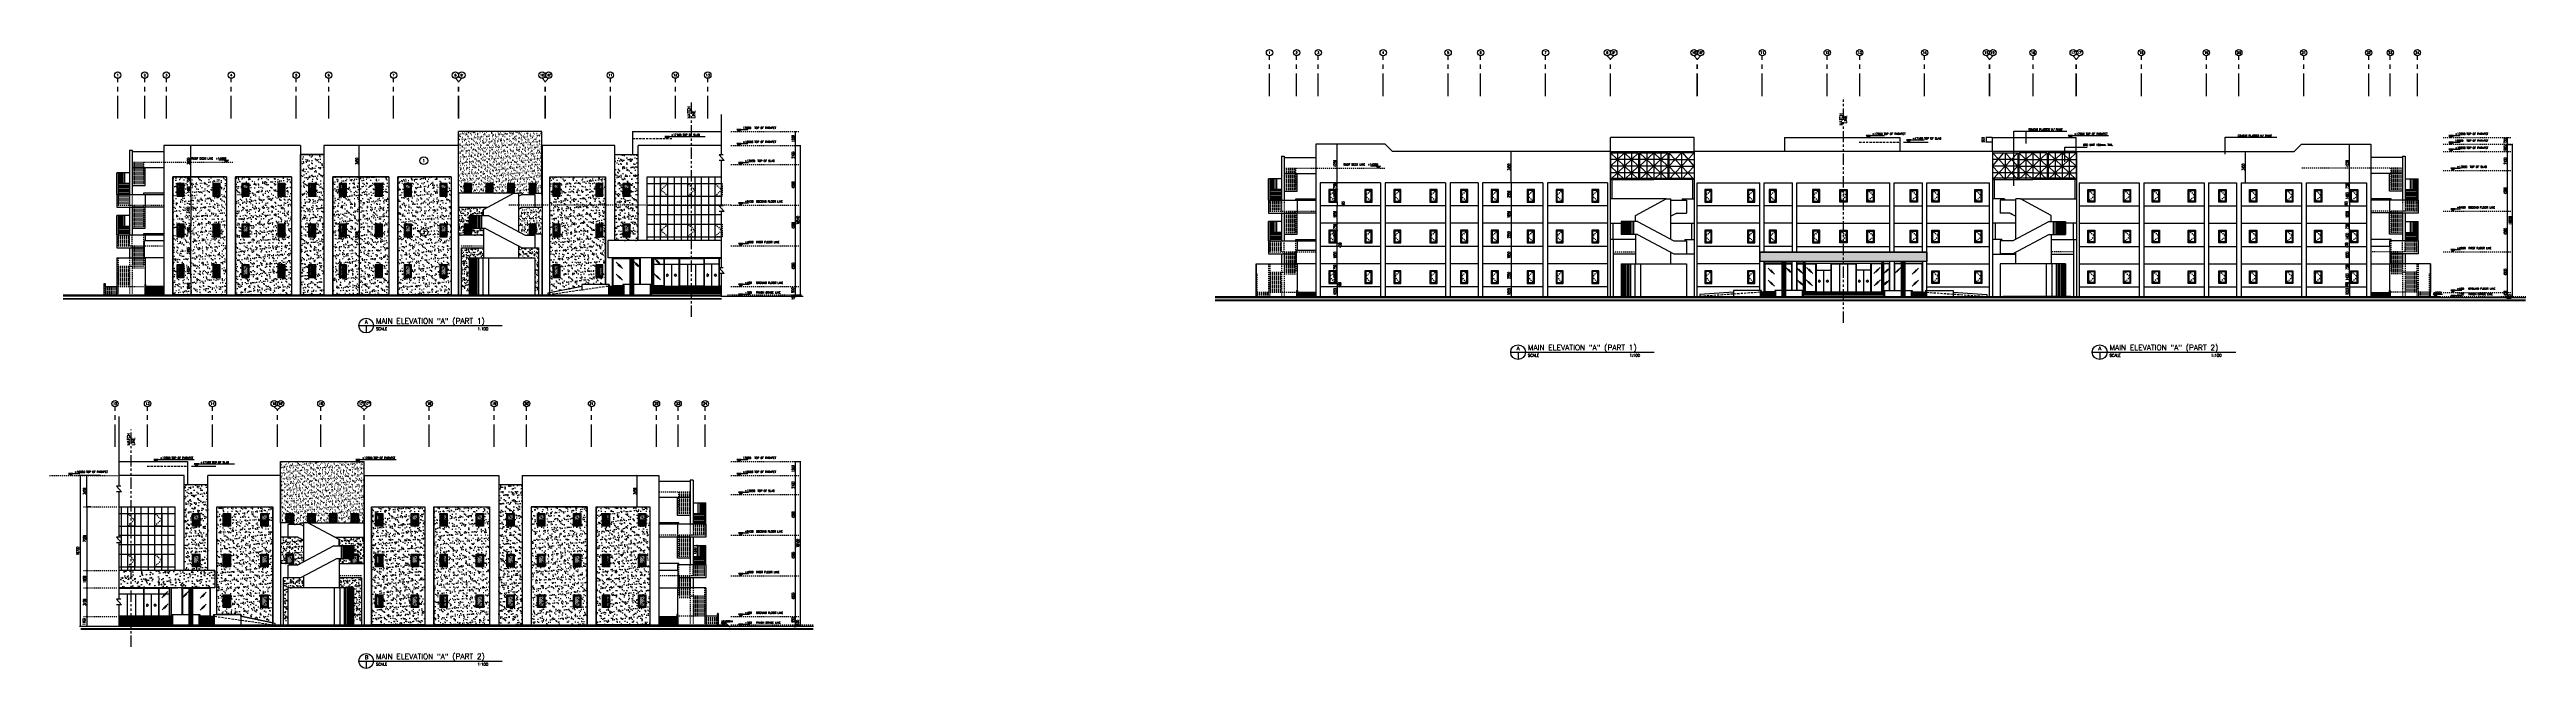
# Model space of a CAD drawing. Extents: x 417691 to 417965, y 43367 to 43436.
import ezdxf
from ezdxf.enums import TextEntityAlignment as Align

# ---------------------------------------------------------------- set-up
doc = ezdxf.new("R2010")
doc.units = 0
doc.header["$MEASUREMENT"] = 0
doc.header["$PDMODE"] = 3
doc.header["$PDSIZE"] = 0.1
for name, pattern in [('CENTERX2', [4, 2.5, -0.5, 0.5, -0.5]), ('HIDDEN', [0.375, 0.25, -0.125]), ('HIDDEN2', [0.1875, 0.125, -0.0625]), ('PHANTOM', [2.5, 1.25, -0.25, 0.25, -0.25, 0.25, -0.25])]:
    doc.linetypes.add(name, pattern=pattern)
doc.layers.get('0').update_dxf_attribs({"linetype": 'CONTINUOUS'})
doc.layers.get('DEFPOINTS').update_dxf_attribs({"linetype": 'CONTINUOUS'})
for name, color, linetype in [('AX', 6, 'CONTINUOUS'), ('AX-CR', 2, 'CONTINUOUS'), ('AX-DIM', 4, 'CONTINUOUS'), ('AX-TXT', 2, 'CONTINUOUS'), ('AXES', 11, 'CENTERX2'), ('AXES3', 1, 'PHANTOM'), ('BORDER', 4, 'CONTINUOUS'), ('DIM-IN', 7, 'CONTINUOUS'), ('DIM-OUT', 4, 'CONTINUOUS'), ('EL', 2, 'CONTINUOUS'), ('EL-LEVS', 4, 'CONTINUOUS'), ('EL-LEVT', 4, 'CONTINUOUS'), ('GAR', 3, 'CONTINUOUS'), ('GLASS', 4, 'CONTINUOUS'), ('Handrail', 4, 'CONTINUOUS'), ('HAT', 11, 'CONTINUOUS'), ('Hatch', 4, 'CONTINUOUS'), ('ROOF', 7, 'CONTINUOUS'), ('STR', 5, 'CONTINUOUS'), ('WALL', 2, 'CONTINUOUS'), ('WIN', 4, 'CONTINUOUS')]:
    doc.layers.add(name, color=color, linetype=linetype)
doc.styles.add('ROMANS', font='ROMANS.shx', dxfattribs={"width": 0.6})
doc.styles.add('S', font='ROMANS.SHX')
doc.dimstyles.new('STANDARD in', dxfattribs={"dimtxt": 0.3, "dimasz": 0.1, "dimexe": 0.07, "dimexo": 0.05, "dimgap": 0.1, "dimtad": 1, "dimdec": 0, "dimlfac": 1000, "dimzin": 0, "dimdsep": 46, "dimtxsty": 'ROMANS', "dimblk": 'ARCHTICK', "dimcen": 0.05, "dimdle": 0.05, "dimclrd": 4, "dimclre": 4, "dimclrt": 2, "dimadec": 0, "dimazin": 0, "dimtfac": 1, "dimtdec": 0, "dimtmove": 2, "dimatfit": 3, "dimldrblk": 'ARCHTICK', "dimfxl": 0, "dimtolj": 1, "dimtzin": 0, "dimarcsym": 0})
pattern_1 = [(37.5, (0, 0), (-0.01574833953, 0.48170594225), [0, -0.38, 0, -0.425, 0, -0.40625]), (7.5, (0, 0), (0.4424441763, 0.7055365163), [0, -0.205, 0, -0.3425, 0, -0.13125]), (327.5, (-0.3075, 0), (0.77853546544, 0.0014147634), [0, -0.125, 0, -0.45, 0, -0.5875]), (317.5, (-0.3075, 0), (0.7515316511, 0.2194188912), [0, -0.0625, 0, -0.295, 0, -0.3375])]
pattern_2 = [(37.5, (0, 0), (-0.02204767534, 0.67438831915), [0, -0.532, 0, -0.595, 0, -0.56875]), (7.5, (0, 0), (0.6194218468, 0.9877511228), [0, -0.287, 0, -0.4795, 0, -0.18375]), (327.5, (-0.4305, 0), (1.0899496516, 0.0019806687), [0, -0.175, 0, -0.63, 0, -0.8225]), (317.5, (-0.4305, 0), (1.0521443116, 0.3071864477), [0, -0.0875, 0, -0.413, 0, -0.4725])]

# ---------------------------------------------------------------- blocks, each defined once
blk = doc.blocks.new('EL-LEV1')
at = {"layer": 'EL-LEVS'}
blk.add_lwpolyline([(0, 0), (300, 300), (-300, 300)], close=True, dxfattribs=at)
blk.add_solid([(-300, 300), (300, 300), (0, 0)], dxfattribs=at)
at = {"layer": 'EL-LEVT', "style": 'S'}
for tag, p in [('+0000', (534, 369)), ('ELEVATION', (2089, 369))]:
    blk.add_attdef(tag, p, '', height=260, dxfattribs=at)
blk = doc.blocks.new('_ARCHTICK')
at = {"color": 0, "linetype": 'ByBlock', "const_width": 0.15}
blk.add_lwpolyline([(-0.5, -0.5), (0.5, 0.5)], dxfattribs=at)
blk = doc.blocks.new('*D5')
at = {"layer": 'AX-DIM', "color": 4, "lineweight": -2}
for p, q in [((417945.75, 43411.24), (417945.73, 43411.24)), ((417945.8, 43409.79), (417945.8, 43411.29)), ((417945.75, 43409.84), (417945.73, 43409.84))]:
    blk.add_line(p, q, dxfattribs=at)
at = {"layer": 'DEFPOINTS', "color": 0}
for p in [(417945.8, 43411.24), (417945.8, 43411.24), (417945.8, 43409.84)]:
    blk.add_point(p, dxfattribs=at)
at = {"layer": 'AX-DIM', "color": 4, "lineweight": -2, "xscale": 0.1, "yscale": 0.1, "zscale": 0.1}
for p, rotation in [((417945.8, 43411.24), 90), ((417945.8, 43409.84), 270)]:
    blk.add_blockref('_ARCHTICK', p, dxfattribs=dict(at, rotation=rotation))
at = {"layer": 'AX-DIM', "color": 2, "insert": (417945.55, 43410.54), "char_height": 0.3, "attachment_point": 5, "rotation": 90, "style": 'ROMANS'}
blk.add_mtext('\\A1;1400', dxfattribs=at)
blk = doc.blocks.new('*D6')
at = {"layer": 'AX-DIM', "color": 4, "lineweight": -2}
for p, q in [((417945.75, 43411.99), (417945.73, 43411.99)), ((417945.75, 43411.24), (417945.73, 43411.24)), ((417945.8, 43411.19), (417945.8, 43412.04))]:
    blk.add_line(p, q, dxfattribs=at)
at = {"layer": 'DEFPOINTS', "color": 0}
for p in [(417945.8, 43411.99), (417945.8, 43411.99), (417945.8, 43411.24)]:
    blk.add_point(p, dxfattribs=at)
at = {"layer": 'AX-DIM', "color": 4, "lineweight": -2, "xscale": 0.1, "yscale": 0.1, "zscale": 0.1}
for p, rotation in [((417945.8, 43411.99), 90), ((417945.8, 43411.24), 270)]:
    blk.add_blockref('_ARCHTICK', p, dxfattribs=dict(at, rotation=rotation))
at = {"layer": 'AX-DIM', "color": 2, "insert": (417945.55, 43411.62), "char_height": 0.3, "attachment_point": 5, "rotation": 90, "style": 'ROMANS'}
blk.add_mtext('\\A1;750', dxfattribs=at)
blk = doc.blocks.new('*D7')
at = {"layer": 'AX-DIM', "color": 4, "lineweight": -2}
for p, q in [((417945.75, 43413.94), (417945.73, 43413.94)), ((417945.8, 43411.94), (417945.8, 43413.99)), ((417945.75, 43411.99), (417945.73, 43411.99))]:
    blk.add_line(p, q, dxfattribs=at)
at = {"layer": 'DEFPOINTS', "color": 0}
for p in [(417945.8, 43413.94), (417945.8, 43413.94), (417945.8, 43411.99)]:
    blk.add_point(p, dxfattribs=at)
at = {"layer": 'AX-DIM', "color": 4, "lineweight": -2, "xscale": 0.1, "yscale": 0.1, "zscale": 0.1}
for p, rotation in [((417945.8, 43413.94), 90), ((417945.8, 43411.99), 270)]:
    blk.add_blockref('_ARCHTICK', p, dxfattribs=dict(at, rotation=rotation))
at = {"layer": 'AX-DIM', "color": 2, "insert": (417945.55, 43412.97), "char_height": 0.3, "attachment_point": 5, "rotation": 90, "style": 'ROMANS'}
blk.add_mtext('\\A1;1950', dxfattribs=at)
blk = doc.blocks.new('*D8')
at = {"layer": 'AX-DIM', "color": 4, "lineweight": -2}
for p, q in [((417945.75, 43414.34), (417945.73, 43414.34)), ((417945.75, 43413.94), (417945.73, 43413.94)), ((417945.8, 43413.89), (417945.8, 43414.39))]:
    blk.add_line(p, q, dxfattribs=at)
at = {"layer": 'DEFPOINTS', "color": 0}
for p in [(417945.8, 43414.34), (417945.8, 43414.34), (417945.8, 43413.94)]:
    blk.add_point(p, dxfattribs=at)
at = {"layer": 'AX-DIM', "color": 4, "lineweight": -2, "xscale": 0.1, "yscale": 0.1, "zscale": 0.1}
for p, rotation in [((417945.8, 43414.34), 90), ((417945.8, 43413.94), 270)]:
    blk.add_blockref('_ARCHTICK', p, dxfattribs=dict(at, rotation=rotation))
at = {"layer": 'AX-DIM', "color": 2, "insert": (417945.49, 43414.08), "char_height": 0.3, "attachment_point": 5, "rotation": 90, "style": 'ROMANS'}
blk.add_mtext('\\A1;400', dxfattribs=at)
blk = doc.blocks.new('*D9')
at = {"layer": 'DEFPOINTS', "color": 0}
for p in [(417933.79, 43424.44), (417934.27, 43424.44), (417933.79, 43420.99)]:
    blk.add_point(p, dxfattribs=at)
at = {"layer": 'WIN', "color": 4, "lineweight": -2}
for p, q in [((417933.84, 43424.44), (417934.34, 43424.44)), ((417934.27, 43420.94), (417934.27, 43424.49)), ((417933.84, 43420.99), (417934.34, 43420.99))]:
    blk.add_line(p, q, dxfattribs=at)
at = {"layer": 'WIN', "color": 4, "lineweight": -2, "xscale": 0.1, "yscale": 0.1, "zscale": 0.1}
for p, rotation in [((417934.27, 43424.44), 90), ((417934.27, 43420.99), 270)]:
    blk.add_blockref('_ARCHTICK', p, dxfattribs=dict(at, rotation=rotation))
at = {"layer": 'WIN', "color": 2, "insert": (417934.02, 43422.72), "char_height": 0.3, "attachment_point": 5, "rotation": 90, "style": 'ROMANS'}
blk.add_mtext('\\A1;3450', dxfattribs=at)
blk = doc.blocks.new('Arrow')
blk.add_lwpolyline([(-1.12, 0.78), (-1.12, 0.6), (-1.05, 0.6), (-1.05, 0.54), (-0.9, 0.69), (-1.05, 0.83), (-1.05, 0.78)], close=True)
blk = doc.blocks.new('*D11')
at = {"layer": 'DEFPOINTS', "color": 0}
for p in [(417945.8, 43415.74), (417945.94, 43415.74), (417945.94, 43414.34)]:
    blk.add_point(p, dxfattribs=at)
at = {"layer": 'DIM-OUT', "color": 4, "lineweight": -2}
for p, q in [((417945.89, 43415.74), (417945.73, 43415.74)), ((417945.8, 43414.29), (417945.8, 43415.79)), ((417945.89, 43414.34), (417945.73, 43414.34))]:
    blk.add_line(p, q, dxfattribs=at)
at = {"layer": 'DIM-OUT', "color": 4, "lineweight": -2, "xscale": 0.1, "yscale": 0.1, "zscale": 0.1}
for p, rotation in [((417945.8, 43415.74), 90), ((417945.8, 43414.34), 270)]:
    blk.add_blockref('_ARCHTICK', p, dxfattribs=dict(at, rotation=rotation))
at = {"layer": 'DIM-OUT', "color": 2, "insert": (417945.55, 43415.04), "char_height": 0.3, "attachment_point": 5, "rotation": 90, "style": 'ROMANS'}
blk.add_mtext('\\A1;1400', dxfattribs=at)
blk = doc.blocks.new('*D12')
at = {"layer": 'DEFPOINTS', "color": 0}
for p in [(417945.8, 43416.49), (417945.94, 43416.49), (417945.94, 43415.74)]:
    blk.add_point(p, dxfattribs=at)
at = {"layer": 'DIM-OUT', "color": 4, "lineweight": -2}
for p, q in [((417945.89, 43416.49), (417945.73, 43416.49)), ((417945.89, 43415.74), (417945.73, 43415.74)), ((417945.8, 43415.69), (417945.8, 43416.54))]:
    blk.add_line(p, q, dxfattribs=at)
at = {"layer": 'DIM-OUT', "color": 4, "lineweight": -2, "xscale": 0.1, "yscale": 0.1, "zscale": 0.1}
for p, rotation in [((417945.8, 43416.49), 90), ((417945.8, 43415.74), 270)]:
    blk.add_blockref('_ARCHTICK', p, dxfattribs=dict(at, rotation=rotation))
at = {"layer": 'DIM-OUT', "color": 2, "insert": (417945.55, 43416.12), "char_height": 0.3, "attachment_point": 5, "rotation": 90, "style": 'ROMANS'}
blk.add_mtext('\\A1;750', dxfattribs=at)
blk = doc.blocks.new('*D13')
at = {"layer": 'DEFPOINTS', "color": 0}
for p in [(417945.8, 43418.44), (417945.8, 43418.44), (417945.8, 43416.49)]:
    blk.add_point(p, dxfattribs=at)
at = {"layer": 'DIM-OUT', "color": 4, "lineweight": -2}
for p, q in [((417945.75, 43418.44), (417945.73, 43418.44)), ((417945.8, 43416.44), (417945.8, 43418.49)), ((417945.75, 43416.49), (417945.73, 43416.49))]:
    blk.add_line(p, q, dxfattribs=at)
at = {"layer": 'DIM-OUT', "color": 4, "lineweight": -2, "xscale": 0.1, "yscale": 0.1, "zscale": 0.1}
for p, rotation in [((417945.8, 43418.44), 90), ((417945.8, 43416.49), 270)]:
    blk.add_blockref('_ARCHTICK', p, dxfattribs=dict(at, rotation=rotation))
at = {"layer": 'DIM-OUT', "color": 2, "insert": (417945.55, 43417.47), "char_height": 0.3, "attachment_point": 5, "rotation": 90, "style": 'ROMANS'}
blk.add_mtext('\\A1;1950', dxfattribs=at)
blk = doc.blocks.new('*D14')
at = {"layer": 'DEFPOINTS', "color": 0}
for p in [(417945.8, 43418.44), (417945.94, 43418.84), (417945.94, 43418.44)]:
    blk.add_point(p, dxfattribs=at)
at = {"layer": 'DIM-OUT', "color": 4, "lineweight": -2}
for p, q in [((417945.89, 43418.84), (417945.73, 43418.84)), ((417945.89, 43418.44), (417945.73, 43418.44)), ((417945.8, 43418.89), (417945.8, 43418.39))]:
    blk.add_line(p, q, dxfattribs=at)
at = {"layer": 'DIM-OUT', "color": 4, "lineweight": -2, "xscale": 0.1, "yscale": 0.1, "zscale": 0.1}
for p, rotation in [((417945.8, 43418.84), 90), ((417945.8, 43418.44), 270)]:
    blk.add_blockref('_ARCHTICK', p, dxfattribs=dict(at, rotation=rotation))
at = {"layer": 'DIM-OUT', "color": 2, "insert": (417945.43, 43418.64), "char_height": 0.3, "attachment_point": 5, "rotation": 90, "style": 'ROMANS'}
blk.add_mtext('\\A1;400', dxfattribs=at)
blk = doc.blocks.new('*D15')
at = {"layer": 'DEFPOINTS', "color": 0}
for p in [(417945.8, 43420.24), (417945.94, 43420.24), (417945.94, 43418.84)]:
    blk.add_point(p, dxfattribs=at)
at = {"layer": 'DIM-OUT', "color": 4, "lineweight": -2}
for p, q in [((417945.89, 43420.24), (417945.73, 43420.24)), ((417945.89, 43418.84), (417945.73, 43418.84)), ((417945.8, 43418.79), (417945.8, 43420.29))]:
    blk.add_line(p, q, dxfattribs=at)
at = {"layer": 'DIM-OUT', "color": 4, "lineweight": -2, "xscale": 0.1, "yscale": 0.1, "zscale": 0.1}
for p, rotation in [((417945.8, 43420.24), 90), ((417945.8, 43418.84), 270)]:
    blk.add_blockref('_ARCHTICK', p, dxfattribs=dict(at, rotation=rotation))
at = {"layer": 'DIM-OUT', "color": 2, "insert": (417945.55, 43419.54), "char_height": 0.3, "attachment_point": 5, "rotation": 90, "style": 'ROMANS'}
blk.add_mtext('\\A1;1400', dxfattribs=at)
blk = doc.blocks.new('*D16')
at = {"layer": 'DEFPOINTS', "color": 0}
for p in [(417945.8, 43420.99), (417945.94, 43420.99), (417945.94, 43420.24)]:
    blk.add_point(p, dxfattribs=at)
at = {"layer": 'DIM-OUT', "color": 4, "lineweight": -2}
for p, q in [((417945.89, 43420.99), (417945.73, 43420.99)), ((417945.8, 43420.19), (417945.8, 43421.04)), ((417945.89, 43420.24), (417945.73, 43420.24))]:
    blk.add_line(p, q, dxfattribs=at)
at = {"layer": 'DIM-OUT', "color": 4, "lineweight": -2, "xscale": 0.1, "yscale": 0.1, "zscale": 0.1}
for p, rotation in [((417945.8, 43420.99), 90), ((417945.8, 43420.24), 270)]:
    blk.add_blockref('_ARCHTICK', p, dxfattribs=dict(at, rotation=rotation))
at = {"layer": 'DIM-OUT', "color": 2, "insert": (417945.55, 43420.62), "char_height": 0.3, "attachment_point": 5, "rotation": 90, "style": 'ROMANS'}
blk.add_mtext('\\A1;750', dxfattribs=at)
blk = doc.blocks.new('*D17')
at = {"layer": 'DEFPOINTS', "color": 0}
for p in [(417945.8, 43425.24), (417945.8, 43425.24), (417945.8, 43420.99)]:
    blk.add_point(p, dxfattribs=at)
at = {"layer": 'DIM-OUT', "color": 4, "lineweight": -2}
for p, q in [((417945.75, 43425.24), (417945.73, 43425.24)), ((417945.8, 43420.94), (417945.8, 43425.29)), ((417945.75, 43420.99), (417945.73, 43420.99))]:
    blk.add_line(p, q, dxfattribs=at)
at = {"layer": 'DIM-OUT', "color": 4, "lineweight": -2, "xscale": 0.1, "yscale": 0.1, "zscale": 0.1}
for p, rotation in [((417945.8, 43425.24), 90), ((417945.8, 43420.99), 270)]:
    blk.add_blockref('_ARCHTICK', p, dxfattribs=dict(at, rotation=rotation))
at = {"layer": 'DIM-OUT', "color": 2, "insert": (417945.55, 43423.12), "char_height": 0.3, "attachment_point": 5, "rotation": 90, "style": 'ROMANS'}
blk.add_mtext('\\A1;4250', dxfattribs=at)
blk = doc.blocks.new('*D18')
at = {"layer": 'DEFPOINTS', "color": 0}
for p in [(417945.8, 43409.44), (417945.94, 43409.84), (417945.94, 43409.44)]:
    blk.add_point(p, dxfattribs=at)
at = {"layer": 'DIM-OUT', "color": 4, "lineweight": -2}
for p, q in [((417945.89, 43409.84), (417945.73, 43409.84)), ((417945.89, 43409.44), (417945.73, 43409.44)), ((417945.8, 43409.89), (417945.8, 43409.39))]:
    blk.add_line(p, q, dxfattribs=at)
at = {"layer": 'DIM-OUT', "color": 4, "lineweight": -2, "xscale": 0.1, "yscale": 0.1, "zscale": 0.1}
for p, rotation in [((417945.8, 43409.84), 90), ((417945.8, 43409.44), 270)]:
    blk.add_blockref('_ARCHTICK', p, dxfattribs=dict(at, rotation=rotation))
at = {"layer": 'DIM-OUT', "color": 2, "insert": (417945.52, 43409.69), "char_height": 0.3, "attachment_point": 5, "rotation": 90, "style": 'ROMANS'}
blk.add_mtext('\\A1;400', dxfattribs=at)
blk = doc.blocks.new('*D19')
at = {"layer": 'DEFPOINTS', "color": 0}
for p in [(417945.8, 43409.44), (417945.8, 43408.39), (417945.8, 43408.39)]:
    blk.add_point(p, dxfattribs=at)
at = {"layer": 'DIM-OUT', "color": 4, "lineweight": -2}
for p, q in [((417945.75, 43409.44), (417945.73, 43409.44)), ((417945.75, 43408.39), (417945.73, 43408.39)), ((417945.8, 43409.49), (417945.8, 43408.34))]:
    blk.add_line(p, q, dxfattribs=at)
at = {"layer": 'DIM-OUT', "color": 4, "lineweight": -2, "xscale": 0.1, "yscale": 0.1, "zscale": 0.1}
for p, rotation in [((417945.8, 43409.44), 90), ((417945.8, 43408.39), 270)]:
    blk.add_blockref('_ARCHTICK', p, dxfattribs=dict(at, rotation=rotation))
at = {"layer": 'DIM-OUT', "color": 2, "insert": (417945.55, 43408.92), "char_height": 0.3, "attachment_point": 5, "rotation": 90, "style": 'ROMANS'}
blk.add_mtext('\\A1;1050', dxfattribs=at)
blk = doc.blocks.new('*D20')
at = {"layer": 'AX-DIM', "color": 4, "lineweight": -2}
for p, q in [((417833.51, 43411.24), (417833.49, 43411.24)), ((417833.56, 43409.79), (417833.56, 43411.29)), ((417833.51, 43409.84), (417833.49, 43409.84))]:
    blk.add_line(p, q, dxfattribs=at)
at = {"layer": 'DEFPOINTS', "color": 0}
for p in [(417833.56, 43411.24), (417833.56, 43411.24), (417833.56, 43409.84)]:
    blk.add_point(p, dxfattribs=at)
at = {"layer": 'AX-DIM', "color": 4, "lineweight": -2, "xscale": 0.1, "yscale": 0.1, "zscale": 0.1}
for p, rotation in [((417833.56, 43411.24), 90), ((417833.56, 43409.84), 270)]:
    blk.add_blockref('_ARCHTICK', p, dxfattribs=dict(at, rotation=rotation))
at = {"layer": 'AX-DIM', "color": 2, "insert": (417833.31, 43410.54), "char_height": 0.3, "attachment_point": 5, "rotation": 90, "style": 'ROMANS'}
blk.add_mtext('\\A1;1400', dxfattribs=at)
blk = doc.blocks.new('*D21')
at = {"layer": 'AX-DIM', "color": 4, "lineweight": -2}
for p, q in [((417833.51, 43411.99), (417833.49, 43411.99)), ((417833.51, 43411.24), (417833.49, 43411.24)), ((417833.56, 43411.19), (417833.56, 43412.04))]:
    blk.add_line(p, q, dxfattribs=at)
at = {"layer": 'DEFPOINTS', "color": 0}
for p in [(417833.56, 43411.99), (417833.56, 43411.99), (417833.56, 43411.24)]:
    blk.add_point(p, dxfattribs=at)
at = {"layer": 'AX-DIM', "color": 4, "lineweight": -2, "xscale": 0.1, "yscale": 0.1, "zscale": 0.1}
for p, rotation in [((417833.56, 43411.99), 90), ((417833.56, 43411.24), 270)]:
    blk.add_blockref('_ARCHTICK', p, dxfattribs=dict(at, rotation=rotation))
at = {"layer": 'AX-DIM', "color": 2, "insert": (417833.31, 43411.62), "char_height": 0.3, "attachment_point": 5, "rotation": 90, "style": 'ROMANS'}
blk.add_mtext('\\A1;750', dxfattribs=at)
blk = doc.blocks.new('*D22')
at = {"layer": 'AX-DIM', "color": 4, "lineweight": -2}
for p, q in [((417833.51, 43413.94), (417833.49, 43413.94)), ((417833.56, 43411.94), (417833.56, 43413.99)), ((417833.51, 43411.99), (417833.49, 43411.99))]:
    blk.add_line(p, q, dxfattribs=at)
at = {"layer": 'DEFPOINTS', "color": 0}
for p in [(417833.56, 43413.94), (417833.56, 43413.94), (417833.56, 43411.99)]:
    blk.add_point(p, dxfattribs=at)
at = {"layer": 'AX-DIM', "color": 4, "lineweight": -2, "xscale": 0.1, "yscale": 0.1, "zscale": 0.1}
for p, rotation in [((417833.56, 43413.94), 90), ((417833.56, 43411.99), 270)]:
    blk.add_blockref('_ARCHTICK', p, dxfattribs=dict(at, rotation=rotation))
at = {"layer": 'AX-DIM', "color": 2, "insert": (417833.31, 43412.97), "char_height": 0.3, "attachment_point": 5, "rotation": 90, "style": 'ROMANS'}
blk.add_mtext('\\A1;1950', dxfattribs=at)
blk = doc.blocks.new('*D23')
at = {"layer": 'AX-DIM', "color": 4, "lineweight": -2}
for p, q in [((417833.51, 43414.34), (417833.49, 43414.34)), ((417833.51, 43413.94), (417833.49, 43413.94)), ((417833.56, 43413.89), (417833.56, 43414.39))]:
    blk.add_line(p, q, dxfattribs=at)
at = {"layer": 'DEFPOINTS', "color": 0}
for p in [(417833.56, 43414.34), (417833.56, 43414.34), (417833.56, 43413.94)]:
    blk.add_point(p, dxfattribs=at)
at = {"layer": 'AX-DIM', "color": 4, "lineweight": -2, "xscale": 0.1, "yscale": 0.1, "zscale": 0.1}
for p, rotation in [((417833.56, 43414.34), 90), ((417833.56, 43413.94), 270)]:
    blk.add_blockref('_ARCHTICK', p, dxfattribs=dict(at, rotation=rotation))
at = {"layer": 'AX-DIM', "color": 2, "insert": (417833.87, 43414.08), "char_height": 0.3, "attachment_point": 5, "rotation": 90, "style": 'ROMANS'}
blk.add_mtext('\\A1;400', dxfattribs=at)
blk = doc.blocks.new('*D24')
at = {"layer": 'DEFPOINTS', "color": 0}
for p in [(417852.84, 43424.44), (417853.32, 43424.44), (417853.32, 43420.99)]:
    blk.add_point(p, dxfattribs=at)
at = {"layer": 'WIN', "color": 4, "lineweight": -2}
for p, q in [((417853.27, 43424.44), (417852.77, 43424.44)), ((417852.84, 43420.94), (417852.84, 43424.49)), ((417853.27, 43420.99), (417852.77, 43420.99))]:
    blk.add_line(p, q, dxfattribs=at)
at = {"layer": 'WIN', "color": 4, "lineweight": -2, "xscale": 0.1, "yscale": 0.1, "zscale": 0.1}
for p, rotation in [((417852.84, 43424.44), 90), ((417852.84, 43420.99), 270)]:
    blk.add_blockref('_ARCHTICK', p, dxfattribs=dict(at, rotation=rotation))
at = {"layer": 'WIN', "color": 2, "insert": (417852.59, 43422.72), "char_height": 0.3, "attachment_point": 5, "rotation": 90, "style": 'ROMANS'}
blk.add_mtext('\\A1;3450', dxfattribs=at)
blk = doc.blocks.new('*D25')
at = {"layer": 'DEFPOINTS', "color": 0}
for p in [(417833.43, 43415.74), (417833.56, 43415.74), (417833.43, 43414.34)]:
    blk.add_point(p, dxfattribs=at)
at = {"layer": 'DIM-OUT', "color": 4, "lineweight": -2}
for p, q in [((417833.48, 43415.74), (417833.63, 43415.74)), ((417833.56, 43414.29), (417833.56, 43415.79)), ((417833.48, 43414.34), (417833.63, 43414.34))]:
    blk.add_line(p, q, dxfattribs=at)
at = {"layer": 'DIM-OUT', "color": 4, "lineweight": -2, "xscale": 0.1, "yscale": 0.1, "zscale": 0.1}
for p, rotation in [((417833.56, 43415.74), 90), ((417833.56, 43414.34), 270)]:
    blk.add_blockref('_ARCHTICK', p, dxfattribs=dict(at, rotation=rotation))
at = {"layer": 'DIM-OUT', "color": 2, "insert": (417833.31, 43415.04), "char_height": 0.3, "attachment_point": 5, "rotation": 90, "style": 'ROMANS'}
blk.add_mtext('\\A1;1400', dxfattribs=at)
blk = doc.blocks.new('*D26')
at = {"layer": 'DEFPOINTS', "color": 0}
for p in [(417833.43, 43416.49), (417833.43, 43415.74), (417833.56, 43416.49)]:
    blk.add_point(p, dxfattribs=at)
at = {"layer": 'DIM-OUT', "color": 4, "lineweight": -2}
for p, q in [((417833.48, 43416.49), (417833.63, 43416.49)), ((417833.48, 43415.74), (417833.63, 43415.74)), ((417833.56, 43415.69), (417833.56, 43416.54))]:
    blk.add_line(p, q, dxfattribs=at)
at = {"layer": 'DIM-OUT', "color": 4, "lineweight": -2, "xscale": 0.1, "yscale": 0.1, "zscale": 0.1}
for p, rotation in [((417833.56, 43416.49), 90), ((417833.56, 43415.74), 270)]:
    blk.add_blockref('_ARCHTICK', p, dxfattribs=dict(at, rotation=rotation))
at = {"layer": 'DIM-OUT', "color": 2, "insert": (417833.31, 43416.12), "char_height": 0.3, "attachment_point": 5, "rotation": 90, "style": 'ROMANS'}
blk.add_mtext('\\A1;750', dxfattribs=at)
blk = doc.blocks.new('*D27')
at = {"layer": 'DEFPOINTS', "color": 0}
for p in [(417833.56, 43418.44), (417833.56, 43418.44), (417833.56, 43416.49)]:
    blk.add_point(p, dxfattribs=at)
at = {"layer": 'DIM-OUT', "color": 4, "lineweight": -2}
for p, q in [((417833.51, 43418.44), (417833.49, 43418.44)), ((417833.56, 43416.44), (417833.56, 43418.49)), ((417833.51, 43416.49), (417833.49, 43416.49))]:
    blk.add_line(p, q, dxfattribs=at)
at = {"layer": 'DIM-OUT', "color": 4, "lineweight": -2, "xscale": 0.1, "yscale": 0.1, "zscale": 0.1}
for p, rotation in [((417833.56, 43418.44), 90), ((417833.56, 43416.49), 270)]:
    blk.add_blockref('_ARCHTICK', p, dxfattribs=dict(at, rotation=rotation))
at = {"layer": 'DIM-OUT', "color": 2, "insert": (417833.31, 43417.47), "char_height": 0.3, "attachment_point": 5, "rotation": 90, "style": 'ROMANS'}
blk.add_mtext('\\A1;1950', dxfattribs=at)
blk = doc.blocks.new('*D28')
at = {"layer": 'DEFPOINTS', "color": 0}
for p in [(417833.43, 43418.84), (417833.43, 43418.44), (417833.56, 43418.44)]:
    blk.add_point(p, dxfattribs=at)
at = {"layer": 'DIM-OUT', "color": 4, "lineweight": -2}
for p, q in [((417833.48, 43418.84), (417833.63, 43418.84)), ((417833.48, 43418.44), (417833.63, 43418.44)), ((417833.56, 43418.89), (417833.56, 43418.39))]:
    blk.add_line(p, q, dxfattribs=at)
at = {"layer": 'DIM-OUT', "color": 4, "lineweight": -2, "xscale": 0.1, "yscale": 0.1, "zscale": 0.1}
for p, rotation in [((417833.56, 43418.84), 90), ((417833.56, 43418.44), 270)]:
    blk.add_blockref('_ARCHTICK', p, dxfattribs=dict(at, rotation=rotation))
at = {"layer": 'DIM-OUT', "color": 2, "insert": (417834.23, 43418.64), "char_height": 0.3, "attachment_point": 5, "rotation": 90, "style": 'ROMANS'}
blk.add_mtext('\\A1;400', dxfattribs=at)
blk = doc.blocks.new('*D29')
at = {"layer": 'DEFPOINTS', "color": 0}
for p in [(417833.43, 43420.24), (417833.43, 43418.84), (417833.56, 43420.24)]:
    blk.add_point(p, dxfattribs=at)
at = {"layer": 'DIM-OUT', "color": 4, "lineweight": -2}
for p, q in [((417833.48, 43420.24), (417833.63, 43420.24)), ((417833.48, 43418.84), (417833.63, 43418.84)), ((417833.56, 43418.79), (417833.56, 43420.29))]:
    blk.add_line(p, q, dxfattribs=at)
at = {"layer": 'DIM-OUT', "color": 4, "lineweight": -2, "xscale": 0.1, "yscale": 0.1, "zscale": 0.1}
for p, rotation in [((417833.56, 43420.24), 90), ((417833.56, 43418.84), 270)]:
    blk.add_blockref('_ARCHTICK', p, dxfattribs=dict(at, rotation=rotation))
at = {"layer": 'DIM-OUT', "color": 2, "insert": (417833.31, 43419.54), "char_height": 0.3, "attachment_point": 5, "rotation": 90, "style": 'ROMANS'}
blk.add_mtext('\\A1;1400', dxfattribs=at)
blk = doc.blocks.new('*D30')
at = {"layer": 'DEFPOINTS', "color": 0}
for p in [(417833.43, 43420.99), (417833.56, 43420.99), (417833.43, 43420.24)]:
    blk.add_point(p, dxfattribs=at)
at = {"layer": 'DIM-OUT', "color": 4, "lineweight": -2}
for p, q in [((417833.48, 43420.99), (417833.63, 43420.99)), ((417833.56, 43420.19), (417833.56, 43421.04)), ((417833.48, 43420.24), (417833.63, 43420.24))]:
    blk.add_line(p, q, dxfattribs=at)
at = {"layer": 'DIM-OUT', "color": 4, "lineweight": -2, "xscale": 0.1, "yscale": 0.1, "zscale": 0.1}
for p, rotation in [((417833.56, 43420.99), 90), ((417833.56, 43420.24), 270)]:
    blk.add_blockref('_ARCHTICK', p, dxfattribs=dict(at, rotation=rotation))
at = {"layer": 'DIM-OUT', "color": 2, "insert": (417833.31, 43420.62), "char_height": 0.3, "attachment_point": 5, "rotation": 90, "style": 'ROMANS'}
blk.add_mtext('\\A1;750', dxfattribs=at)
blk = doc.blocks.new('*D31')
at = {"layer": 'DEFPOINTS', "color": 0}
for p in [(417833.56, 43425.24), (417833.56, 43425.24), (417833.56, 43420.99)]:
    blk.add_point(p, dxfattribs=at)
at = {"layer": 'DIM-OUT', "color": 4, "lineweight": -2}
for p, q in [((417833.51, 43425.24), (417833.49, 43425.24)), ((417833.56, 43420.94), (417833.56, 43425.29)), ((417833.51, 43420.99), (417833.49, 43420.99))]:
    blk.add_line(p, q, dxfattribs=at)
at = {"layer": 'DIM-OUT', "color": 4, "lineweight": -2, "xscale": 0.1, "yscale": 0.1, "zscale": 0.1}
for p, rotation in [((417833.56, 43425.24), 90), ((417833.56, 43420.99), 270)]:
    blk.add_blockref('_ARCHTICK', p, dxfattribs=dict(at, rotation=rotation))
at = {"layer": 'DIM-OUT', "color": 2, "insert": (417833.31, 43423.12), "char_height": 0.3, "attachment_point": 5, "rotation": 90, "style": 'ROMANS'}
blk.add_mtext('\\A1;4250', dxfattribs=at)
blk = doc.blocks.new('*D32')
at = {"layer": 'DEFPOINTS', "color": 0}
for p in [(417833.43, 43409.84), (417833.43, 43409.44), (417833.56, 43409.44)]:
    blk.add_point(p, dxfattribs=at)
at = {"layer": 'DIM-OUT', "color": 4, "lineweight": -2}
for p, q in [((417833.48, 43409.84), (417833.63, 43409.84)), ((417833.48, 43409.44), (417833.63, 43409.44)), ((417833.56, 43409.89), (417833.56, 43409.39))]:
    blk.add_line(p, q, dxfattribs=at)
at = {"layer": 'DIM-OUT', "color": 4, "lineweight": -2, "xscale": 0.1, "yscale": 0.1, "zscale": 0.1}
for p, rotation in [((417833.56, 43409.84), 90), ((417833.56, 43409.44), 270)]:
    blk.add_blockref('_ARCHTICK', p, dxfattribs=dict(at, rotation=rotation))
at = {"layer": 'DIM-OUT', "color": 2, "insert": (417833.84, 43409.69), "char_height": 0.3, "attachment_point": 5, "rotation": 90, "style": 'ROMANS'}
blk.add_mtext('\\A1;400', dxfattribs=at)
blk = doc.blocks.new('*D33')
at = {"layer": 'DEFPOINTS', "color": 0}
for p in [(417833.56, 43409.44), (417833.56, 43408.39), (417833.56, 43408.39)]:
    blk.add_point(p, dxfattribs=at)
at = {"layer": 'DIM-OUT', "color": 4, "lineweight": -2}
for p, q in [((417833.51, 43409.44), (417833.49, 43409.44)), ((417833.51, 43408.39), (417833.49, 43408.39)), ((417833.56, 43409.49), (417833.56, 43408.34))]:
    blk.add_line(p, q, dxfattribs=at)
at = {"layer": 'DIM-OUT', "color": 4, "lineweight": -2, "xscale": 0.1, "yscale": 0.1, "zscale": 0.1}
for p, rotation in [((417833.56, 43409.44), 90), ((417833.56, 43408.39), 270)]:
    blk.add_blockref('_ARCHTICK', p, dxfattribs=dict(at, rotation=rotation))
at = {"layer": 'DIM-OUT', "color": 2, "insert": (417833.31, 43408.92), "char_height": 0.3, "attachment_point": 5, "rotation": 90, "style": 'ROMANS'}
blk.add_mtext('\\A1;1050', dxfattribs=at)
blk = doc.blocks.new('AXU')
at = {"layer": 'AX-CR'}
blk.add_circle((0, 350), 350, dxfattribs=at)
at = {"layer": 'AX-TXT', "style": 'ROMANS'}
blk.add_attdef('AX', text='', height=250, dxfattribs=at).set_placement((0, 350), align=Align.MIDDLE)
blk = doc.blocks.new('*D34')
at = {"layer": 'DEFPOINTS', "color": 0}
for p in [(417852.84, 43420.99), (417852.84, 43418.44), (417852.84, 43418.44)]:
    blk.add_point(p, dxfattribs=at)
at = {"layer": 'DIM-OUT', "color": 4, "lineweight": -2}
for p, q in [((417852.79, 43420.99), (417852.77, 43420.99)), ((417852.84, 43421.04), (417852.84, 43418.39)), ((417852.79, 43418.44), (417852.77, 43418.44))]:
    blk.add_line(p, q, dxfattribs=at)
at = {"layer": 'DIM-OUT', "color": 4, "lineweight": -2, "xscale": 0.1, "yscale": 0.1, "zscale": 0.1}
for p, rotation in [((417852.84, 43420.99), 90), ((417852.84, 43418.44), 270)]:
    blk.add_blockref('_ARCHTICK', p, dxfattribs=dict(at, rotation=rotation))
at = {"layer": 'DIM-OUT', "color": 2, "insert": (417852.59, 43419.72), "char_height": 0.3, "attachment_point": 5, "rotation": 90, "style": 'ROMANS'}
blk.add_mtext('\\A1;2550', dxfattribs=at)
blk = doc.blocks.new('*D35')
at = {"layer": 'DEFPOINTS', "color": 0}
for p in [(417852.84, 43418.44), (417852.84, 43416.49), (417852.84, 43416.49)]:
    blk.add_point(p, dxfattribs=at)
at = {"layer": 'DIM-OUT', "color": 4, "lineweight": -2}
for p, q in [((417852.79, 43418.44), (417852.77, 43418.44)), ((417852.84, 43418.49), (417852.84, 43416.44)), ((417852.79, 43416.49), (417852.77, 43416.49))]:
    blk.add_line(p, q, dxfattribs=at)
at = {"layer": 'DIM-OUT', "color": 4, "lineweight": -2, "xscale": 0.1, "yscale": 0.1, "zscale": 0.1}
for p, rotation in [((417852.84, 43418.44), 90), ((417852.84, 43416.49), 270)]:
    blk.add_blockref('_ARCHTICK', p, dxfattribs=dict(at, rotation=rotation))
at = {"layer": 'DIM-OUT', "color": 2, "insert": (417852.59, 43417.47), "char_height": 0.3, "attachment_point": 5, "rotation": 90, "style": 'ROMANS'}
blk.add_mtext('\\A1;1950', dxfattribs=at)
blk = doc.blocks.new('*D36')
at = {"layer": 'DEFPOINTS', "color": 0}
for p in [(417852.84, 43416.49), (417852.84, 43413.94), (417852.84, 43413.94)]:
    blk.add_point(p, dxfattribs=at)
at = {"layer": 'DIM-OUT', "color": 4, "lineweight": -2}
for p, q in [((417852.79, 43416.49), (417852.77, 43416.49)), ((417852.84, 43416.54), (417852.84, 43413.89)), ((417852.79, 43413.94), (417852.77, 43413.94))]:
    blk.add_line(p, q, dxfattribs=at)
at = {"layer": 'DIM-OUT', "color": 4, "lineweight": -2, "xscale": 0.1, "yscale": 0.1, "zscale": 0.1}
for p, rotation in [((417852.84, 43416.49), 90), ((417852.84, 43413.94), 270)]:
    blk.add_blockref('_ARCHTICK', p, dxfattribs=dict(at, rotation=rotation))
at = {"layer": 'DIM-OUT', "color": 2, "insert": (417852.59, 43415.22), "char_height": 0.3, "attachment_point": 5, "rotation": 90, "style": 'ROMANS'}
blk.add_mtext('\\A1;2550', dxfattribs=at)
blk = doc.blocks.new('*D37')
at = {"layer": 'DEFPOINTS', "color": 0}
for p in [(417852.84, 43413.94), (417852.84, 43411.99), (417852.84, 43411.99)]:
    blk.add_point(p, dxfattribs=at)
at = {"layer": 'DIM-OUT', "color": 4, "lineweight": -2}
for p, q in [((417852.79, 43413.94), (417852.77, 43413.94)), ((417852.84, 43413.99), (417852.84, 43411.94)), ((417852.79, 43411.99), (417852.77, 43411.99))]:
    blk.add_line(p, q, dxfattribs=at)
at = {"layer": 'DIM-OUT', "color": 4, "lineweight": -2, "xscale": 0.1, "yscale": 0.1, "zscale": 0.1}
for p, rotation in [((417852.84, 43413.94), 90), ((417852.84, 43411.99), 270)]:
    blk.add_blockref('_ARCHTICK', p, dxfattribs=dict(at, rotation=rotation))
at = {"layer": 'DIM-OUT', "color": 2, "insert": (417852.59, 43412.97), "char_height": 0.3, "attachment_point": 5, "rotation": 90, "style": 'ROMANS'}
blk.add_mtext('\\A1;1950', dxfattribs=at)
blk = doc.blocks.new('*D38')
at = {"layer": 'DEFPOINTS', "color": 0}
for p in [(417852.84, 43411.99), (417852.84, 43409.44), (417852.84, 43409.44)]:
    blk.add_point(p, dxfattribs=at)
at = {"layer": 'DIM-OUT', "color": 4, "lineweight": -2}
for p, q in [((417852.79, 43411.99), (417852.77, 43411.99)), ((417852.84, 43412.04), (417852.84, 43409.39)), ((417852.79, 43409.44), (417852.77, 43409.44))]:
    blk.add_line(p, q, dxfattribs=at)
at = {"layer": 'DIM-OUT', "color": 4, "lineweight": -2, "xscale": 0.1, "yscale": 0.1, "zscale": 0.1}
for p, rotation in [((417852.84, 43411.99), 90), ((417852.84, 43409.44), 270)]:
    blk.add_blockref('_ARCHTICK', p, dxfattribs=dict(at, rotation=rotation))
at = {"layer": 'DIM-OUT', "color": 2, "insert": (417852.59, 43410.72), "char_height": 0.3, "attachment_point": 5, "rotation": 90, "style": 'ROMANS'}
blk.add_mtext('\\A1;2550', dxfattribs=at)
blk = doc.blocks.new('*D39')
at = {"layer": 'DEFPOINTS', "color": 0}
for p in [(417852.84, 43409.44), (417852.84, 43408.39), (417852.84, 43408.39)]:
    blk.add_point(p, dxfattribs=at)
at = {"layer": 'DIM-OUT', "color": 4, "lineweight": -2}
for p, q in [((417852.79, 43409.44), (417852.77, 43409.44)), ((417852.79, 43408.39), (417852.77, 43408.39)), ((417852.84, 43409.49), (417852.84, 43408.34))]:
    blk.add_line(p, q, dxfattribs=at)
at = {"layer": 'DIM-OUT', "color": 4, "lineweight": -2, "xscale": 0.1, "yscale": 0.1, "zscale": 0.1}
for p, rotation in [((417852.84, 43409.44), 90), ((417852.84, 43408.39), 270)]:
    blk.add_blockref('_ARCHTICK', p, dxfattribs=dict(at, rotation=rotation))
at = {"layer": 'DIM-OUT', "color": 2, "insert": (417852.59, 43408.92), "char_height": 0.3, "attachment_point": 5, "rotation": 90, "style": 'ROMANS'}
blk.add_mtext('\\A1;1050', dxfattribs=at)
blk = doc.blocks.new('*D40')
at = {"layer": 'DEFPOINTS', "color": 0}
for p in [(417963.11, 43408.39), (417963.11, 43408.24), (417963.34, 43408.39)]:
    blk.add_point(p, dxfattribs=at)
at = {"layer": 'DIM-OUT', "color": 4, "lineweight": -2}
for p, q in [((417963.16, 43408.39), (417963.41, 43408.39)), ((417963.16, 43408.24), (417963.41, 43408.24)), ((417963.34, 43408.39), (417963.34, 43408.49)), ((417963.34, 43408.24), (417963.34, 43408.39)), ((417963.34, 43408.24), (417963.34, 43408.14))]:
    blk.add_line(p, q, dxfattribs=at)
at = {"layer": 'DIM-OUT', "color": 4, "lineweight": -2, "xscale": 0.1, "yscale": 0.1, "zscale": 0.1}
for p, rotation in [((417963.34, 43408.39), 270), ((417963.34, 43408.24), 90)]:
    blk.add_blockref('_ARCHTICK', p, dxfattribs=dict(at, rotation=rotation))
at = {"layer": 'DIM-OUT', "color": 2, "insert": (417963.57, 43408.34), "char_height": 0.3, "attachment_point": 5, "rotation": 90, "style": 'ROMANS'}
blk.add_mtext('\\A1;150', dxfattribs=at)
blk = doc.blocks.new('*D41')
at = {"layer": 'DEFPOINTS', "color": 0}
for p in [(417963.11, 43408.84), (417963.11, 43408.39), (417963.34, 43408.84)]:
    blk.add_point(p, dxfattribs=at)
at = {"layer": 'DIM-OUT', "color": 4, "lineweight": -2}
for p, q in [((417963.16, 43408.84), (417963.41, 43408.84)), ((417963.16, 43408.39), (417963.41, 43408.39)), ((417963.34, 43408.34), (417963.34, 43408.89))]:
    blk.add_line(p, q, dxfattribs=at)
at = {"layer": 'DIM-OUT', "color": 4, "lineweight": -2, "xscale": 0.1, "yscale": 0.1, "zscale": 0.1}
for p, rotation in [((417963.34, 43408.84), 90), ((417963.34, 43408.39), 270)]:
    blk.add_blockref('_ARCHTICK', p, dxfattribs=dict(at, rotation=rotation))
at = {"layer": 'DIM-OUT', "color": 2, "insert": (417963.08, 43408.74), "char_height": 0.3, "attachment_point": 5, "rotation": 90, "style": 'ROMANS'}
blk.add_mtext('\\A1;450', dxfattribs=at)
blk = doc.blocks.new('*D42')
at = {"layer": 'DEFPOINTS', "color": 0}
for p in [(417963.11, 43413.34), (417963.34, 43413.34), (417963.11, 43408.84)]:
    blk.add_point(p, dxfattribs=at)
at = {"layer": 'DIM-OUT', "color": 4, "lineweight": -2}
for p, q in [((417963.16, 43413.34), (417963.41, 43413.34)), ((417963.34, 43408.79), (417963.34, 43413.39)), ((417963.16, 43408.84), (417963.41, 43408.84))]:
    blk.add_line(p, q, dxfattribs=at)
at = {"layer": 'DIM-OUT', "color": 4, "lineweight": -2, "xscale": 0.1, "yscale": 0.1, "zscale": 0.1}
for p, rotation in [((417963.34, 43413.34), 90), ((417963.34, 43408.84), 270)]:
    blk.add_blockref('_ARCHTICK', p, dxfattribs=dict(at, rotation=rotation))
at = {"layer": 'DIM-OUT', "color": 2, "insert": (417963.09, 43411.09), "char_height": 0.3, "attachment_point": 5, "rotation": 90, "style": 'ROMANS'}
blk.add_mtext('\\A1;4500', dxfattribs=at)
blk = doc.blocks.new('*D43')
at = {"layer": 'DEFPOINTS', "color": 0}
for p in [(417963.11, 43417.84), (417963.34, 43417.84), (417963.11, 43413.34)]:
    blk.add_point(p, dxfattribs=at)
at = {"layer": 'DIM-OUT', "color": 4, "lineweight": -2}
for p, q in [((417963.16, 43417.84), (417963.41, 43417.84)), ((417963.34, 43413.29), (417963.34, 43417.89)), ((417963.16, 43413.34), (417963.41, 43413.34))]:
    blk.add_line(p, q, dxfattribs=at)
at = {"layer": 'DIM-OUT', "color": 4, "lineweight": -2, "xscale": 0.1, "yscale": 0.1, "zscale": 0.1}
for p, rotation in [((417963.34, 43417.84), 90), ((417963.34, 43413.34), 270)]:
    blk.add_blockref('_ARCHTICK', p, dxfattribs=dict(at, rotation=rotation))
at = {"layer": 'DIM-OUT', "color": 2, "insert": (417963.09, 43415.59), "char_height": 0.3, "attachment_point": 5, "rotation": 90, "style": 'ROMANS'}
blk.add_mtext('\\A1;4500', dxfattribs=at)
blk = doc.blocks.new('*D44')
at = {"layer": 'DEFPOINTS', "color": 0}
for p in [(417963.11, 43422.34), (417963.34, 43422.34), (417963.11, 43417.84)]:
    blk.add_point(p, dxfattribs=at)
at = {"layer": 'DIM-OUT', "color": 4, "lineweight": -2}
for p, q in [((417963.16, 43422.34), (417963.41, 43422.34)), ((417963.34, 43417.79), (417963.34, 43422.39)), ((417963.16, 43417.84), (417963.41, 43417.84))]:
    blk.add_line(p, q, dxfattribs=at)
at = {"layer": 'DIM-OUT', "color": 4, "lineweight": -2, "xscale": 0.1, "yscale": 0.1, "zscale": 0.1}
for p, rotation in [((417963.34, 43422.34), 90), ((417963.34, 43417.84), 270)]:
    blk.add_blockref('_ARCHTICK', p, dxfattribs=dict(at, rotation=rotation))
at = {"layer": 'DIM-OUT', "color": 2, "insert": (417963.09, 43420.09), "char_height": 0.3, "attachment_point": 5, "rotation": 90, "style": 'ROMANS'}
blk.add_mtext('\\A1;4500', dxfattribs=at)
blk = doc.blocks.new('*D45')
at = {"layer": 'DEFPOINTS', "color": 0}
for p in [(417963.11, 43424.44), (417963.34, 43424.44), (417963.11, 43422.34)]:
    blk.add_point(p, dxfattribs=at)
at = {"layer": 'DIM-OUT', "color": 4, "lineweight": -2}
for p, q in [((417963.16, 43424.44), (417963.41, 43424.44)), ((417963.34, 43422.29), (417963.34, 43424.49)), ((417963.16, 43422.34), (417963.41, 43422.34))]:
    blk.add_line(p, q, dxfattribs=at)
at = {"layer": 'DIM-OUT', "color": 4, "lineweight": -2, "xscale": 0.1, "yscale": 0.1, "zscale": 0.1}
for p, rotation in [((417963.34, 43424.44), 90), ((417963.34, 43422.34), 270)]:
    blk.add_blockref('_ARCHTICK', p, dxfattribs=dict(at, rotation=rotation))
at = {"layer": 'DIM-OUT', "color": 2, "insert": (417963.09, 43423.39), "char_height": 0.3, "attachment_point": 5, "rotation": 90, "style": 'ROMANS'}
blk.add_mtext('\\A1;2100', dxfattribs=at)
blk = doc.blocks.new('*D46')
at = {"layer": 'DEFPOINTS', "color": 0}
for p in [(417963.11, 43425.24), (417963.11, 43424.44), (417963.34, 43425.24)]:
    blk.add_point(p, dxfattribs=at)
at = {"layer": 'DIM-OUT', "color": 4, "lineweight": -2}
for p, q in [((417963.16, 43425.24), (417963.41, 43425.24)), ((417963.16, 43424.44), (417963.41, 43424.44)), ((417963.34, 43424.39), (417963.34, 43425.29))]:
    blk.add_line(p, q, dxfattribs=at)
at = {"layer": 'DIM-OUT', "color": 4, "lineweight": -2, "xscale": 0.1, "yscale": 0.1, "zscale": 0.1}
for p, rotation in [((417963.34, 43425.24), 90), ((417963.34, 43424.44), 270)]:
    blk.add_blockref('_ARCHTICK', p, dxfattribs=dict(at, rotation=rotation))
at = {"layer": 'DIM-OUT', "color": 2, "insert": (417963.09, 43424.84), "char_height": 0.3, "attachment_point": 5, "rotation": 90, "style": 'ROMANS'}
blk.add_mtext('\\A1;800', dxfattribs=at)
blk = doc.blocks.new('*D47')
at = {"layer": 'DEFPOINTS', "color": 0}
for p in [(417963.11, 43425.99), (417963.11, 43425.24), (417963.34, 43425.99)]:
    blk.add_point(p, dxfattribs=at)
at = {"layer": 'DIM-OUT', "color": 4, "lineweight": -2}
for p, q in [((417963.16, 43425.99), (417963.41, 43425.99)), ((417963.16, 43425.24), (417963.41, 43425.24)), ((417963.34, 43425.19), (417963.34, 43426.04))]:
    blk.add_line(p, q, dxfattribs=at)
at = {"layer": 'DIM-OUT', "color": 4, "lineweight": -2, "xscale": 0.1, "yscale": 0.1, "zscale": 0.1}
for p, rotation in [((417963.34, 43425.99), 90), ((417963.34, 43425.24), 270)]:
    blk.add_blockref('_ARCHTICK', p, dxfattribs=dict(at, rotation=rotation))
at = {"layer": 'DIM-OUT', "color": 2, "insert": (417963.09, 43425.62), "char_height": 0.3, "attachment_point": 5, "rotation": 90, "style": 'ROMANS'}
blk.add_mtext('\\A1;750', dxfattribs=at)
blk = doc.blocks.new('*D48')
at = {"layer": 'DEFPOINTS', "color": 0}
for p in [(417963.09, 43425.24), (417963.09, 43408.39), (417963.86, 43408.39)]:
    blk.add_point(p, dxfattribs=at)
at = {"layer": 'DIM-OUT', "color": 4, "lineweight": -2}
for p, q in [((417963.14, 43425.24), (417963.93, 43425.24)), ((417963.86, 43425.29), (417963.86, 43408.34)), ((417963.14, 43408.39), (417963.93, 43408.39))]:
    blk.add_line(p, q, dxfattribs=at)
at = {"layer": 'DIM-OUT', "color": 4, "lineweight": -2, "xscale": 0.1, "yscale": 0.1, "zscale": 0.1}
for p, rotation in [((417963.86, 43425.24), 90), ((417963.86, 43408.39), 270)]:
    blk.add_blockref('_ARCHTICK', p, dxfattribs=dict(at, rotation=rotation))
at = {"layer": 'DIM-OUT', "color": 2, "insert": (417963.61, 43416.82), "char_height": 0.3, "attachment_point": 5, "rotation": 90, "style": 'ROMANS'}
blk.add_mtext('\\A1;16850', dxfattribs=at)
blk = doc.blocks.new('*D49')
at = {"layer": 'DEFPOINTS', "color": 0}
for p in [(417755.94, 43388.55), (417755.94, 43388.55), (417755.94, 43385.1)]:
    blk.add_point(p, dxfattribs=at)
at = {"layer": 'DIM-OUT', "color": 4, "lineweight": -2}
for p, q in [((417755.89, 43388.55), (417755.87, 43388.55)), ((417755.94, 43385.05), (417755.94, 43388.6)), ((417755.89, 43385.1), (417755.87, 43385.1))]:
    blk.add_line(p, q, dxfattribs=at)
at = {"layer": 'DIM-OUT', "color": 4, "lineweight": -2, "xscale": 0.1, "yscale": 0.1, "zscale": 0.1}
for p, rotation in [((417755.94, 43388.55), 90), ((417755.94, 43385.1), 270)]:
    blk.add_blockref('_ARCHTICK', p, dxfattribs=dict(at, rotation=rotation))
at = {"layer": 'DIM-OUT', "color": 2, "insert": (417755.69, 43386.82), "char_height": 0.3, "attachment_point": 5, "rotation": 90, "style": 'ROMANS'}
blk.add_mtext('\\A1;3450', dxfattribs=at)
blk = doc.blocks.new('*D50')
at = {"layer": 'DEFPOINTS', "color": 0}
for p in [(417694.91, 43388.55), (417695.39, 43388.55), (417695.39, 43385.1)]:
    blk.add_point(p, dxfattribs=at)
at = {"layer": 'WIN', "color": 4, "lineweight": -2}
for p, q in [((417695.34, 43388.55), (417694.84, 43388.55)), ((417694.91, 43385.05), (417694.91, 43388.6)), ((417695.34, 43385.1), (417694.84, 43385.1))]:
    blk.add_line(p, q, dxfattribs=at)
at = {"layer": 'WIN', "color": 4, "lineweight": -2, "xscale": 0.1, "yscale": 0.1, "zscale": 0.1}
for p, rotation in [((417694.91, 43388.55), 90), ((417694.91, 43385.1), 270)]:
    blk.add_blockref('_ARCHTICK', p, dxfattribs=dict(at, rotation=rotation))
at = {"layer": 'WIN', "color": 2, "insert": (417694.66, 43386.82), "char_height": 0.3, "attachment_point": 5, "rotation": 90, "style": 'ROMANS'}
blk.add_mtext('\\A1;3450', dxfattribs=at)
blk = doc.blocks.new('*D51')
at = {"layer": 'DEFPOINTS', "color": 0}
for p in [(417694.91, 43385.1), (417694.91, 43378.05), (417694.91, 43378.05)]:
    blk.add_point(p, dxfattribs=at)
at = {"layer": 'DIM-OUT', "color": 4, "lineweight": -2}
for p, q in [((417694.86, 43385.1), (417694.84, 43385.1)), ((417694.91, 43385.15), (417694.91, 43378)), ((417694.86, 43378.05), (417694.84, 43378.05))]:
    blk.add_line(p, q, dxfattribs=at)
at = {"layer": 'DIM-OUT', "color": 4, "lineweight": -2, "xscale": 0.1, "yscale": 0.1, "zscale": 0.1}
for p, rotation in [((417694.91, 43385.1), 90), ((417694.91, 43378.05), 270)]:
    blk.add_blockref('_ARCHTICK', p, dxfattribs=dict(at, rotation=rotation))
at = {"layer": 'DIM-OUT', "color": 2, "insert": (417694.66, 43381.57), "char_height": 0.3, "attachment_point": 5, "rotation": 90, "style": 'ROMANS'}
blk.add_mtext('\\A1;7050', dxfattribs=at)
blk = doc.blocks.new('*D52')
at = {"layer": 'DEFPOINTS', "color": 0}
for p in [(417694.91, 43378.05), (417694.91, 43376.1), (417694.91, 43376.1)]:
    blk.add_point(p, dxfattribs=at)
at = {"layer": 'DIM-OUT', "color": 4, "lineweight": -2}
for p, q in [((417694.86, 43378.05), (417694.84, 43378.05)), ((417694.91, 43378.1), (417694.91, 43376.05)), ((417694.86, 43376.1), (417694.84, 43376.1))]:
    blk.add_line(p, q, dxfattribs=at)
at = {"layer": 'DIM-OUT', "color": 4, "lineweight": -2, "xscale": 0.1, "yscale": 0.1, "zscale": 0.1}
for p, rotation in [((417694.91, 43378.05), 90), ((417694.91, 43376.1), 270)]:
    blk.add_blockref('_ARCHTICK', p, dxfattribs=dict(at, rotation=rotation))
at = {"layer": 'DIM-OUT', "color": 2, "insert": (417694.66, 43377.07), "char_height": 0.3, "attachment_point": 5, "rotation": 90, "style": 'ROMANS'}
blk.add_mtext('\\A1;1950', dxfattribs=at)
blk = doc.blocks.new('*D53')
at = {"layer": 'DEFPOINTS', "color": 0}
for p in [(417694.91, 43376.1), (417694.91, 43372.95), (417694.91, 43372.95)]:
    blk.add_point(p, dxfattribs=at)
at = {"layer": 'DIM-OUT', "color": 4, "lineweight": -2}
for p, q in [((417694.86, 43376.1), (417694.84, 43376.1)), ((417694.91, 43376.15), (417694.91, 43372.9)), ((417694.86, 43372.95), (417694.84, 43372.95))]:
    blk.add_line(p, q, dxfattribs=at)
at = {"layer": 'DIM-OUT', "color": 4, "lineweight": -2, "xscale": 0.1, "yscale": 0.1, "zscale": 0.1}
for p, rotation in [((417694.91, 43376.1), 90), ((417694.91, 43372.95), 270)]:
    blk.add_blockref('_ARCHTICK', p, dxfattribs=dict(at, rotation=rotation))
at = {"layer": 'DIM-OUT', "color": 2, "insert": (417694.66, 43374.52), "char_height": 0.3, "attachment_point": 5, "rotation": 90, "style": 'ROMANS'}
blk.add_mtext('\\A1;3150', dxfattribs=at)
blk = doc.blocks.new('*D54')
at = {"layer": 'DEFPOINTS', "color": 0}
for p in [(417694.91, 43372.95), (417694.91, 43371.85), (417694.91, 43371.85)]:
    blk.add_point(p, dxfattribs=at)
at = {"layer": 'DIM-OUT', "color": 4, "lineweight": -2}
for p, q in [((417694.86, 43372.95), (417694.84, 43372.95)), ((417694.86, 43371.85), (417694.84, 43371.85)), ((417694.91, 43373), (417694.91, 43371.8))]:
    blk.add_line(p, q, dxfattribs=at)
at = {"layer": 'DIM-OUT', "color": 4, "lineweight": -2, "xscale": 0.1, "yscale": 0.1, "zscale": 0.1}
for p, rotation in [((417694.91, 43372.95), 90), ((417694.91, 43371.85), 270)]:
    blk.add_blockref('_ARCHTICK', p, dxfattribs=dict(at, rotation=rotation))
at = {"layer": 'DIM-OUT', "color": 2, "insert": (417694.61, 43372.36), "char_height": 0.3, "attachment_point": 5, "rotation": 90, "style": 'ROMANS'}
blk.add_mtext('\\A1;1100', dxfattribs=at)
blk = doc.blocks.new('*D55')
at = {"layer": 'DEFPOINTS', "color": 0}
for p in [(417773.25, 43372), (417773.25, 43371.85), (417773.48, 43372)]:
    blk.add_point(p, dxfattribs=at)
at = {"layer": 'DIM-OUT', "color": 4, "lineweight": -2}
for p, q in [((417773.3, 43372), (417773.55, 43372)), ((417773.3, 43371.85), (417773.55, 43371.85)), ((417773.48, 43372), (417773.48, 43372.1)), ((417773.48, 43371.85), (417773.48, 43372)), ((417773.48, 43371.85), (417773.48, 43371.75))]:
    blk.add_line(p, q, dxfattribs=at)
at = {"layer": 'DIM-OUT', "color": 4, "lineweight": -2, "xscale": 0.1, "yscale": 0.1, "zscale": 0.1}
for p, rotation in [((417773.48, 43372), 270), ((417773.48, 43371.85), 90)]:
    blk.add_blockref('_ARCHTICK', p, dxfattribs=dict(at, rotation=rotation))
at = {"layer": 'DIM-OUT', "color": 2, "insert": (417773.71, 43372.27), "char_height": 0.3, "attachment_point": 5, "rotation": 90, "style": 'ROMANS'}
blk.add_mtext('\\A1;150', dxfattribs=at)
blk = doc.blocks.new('*D56')
at = {"layer": 'DEFPOINTS', "color": 0}
for p in [(417773.25, 43372.95), (417773.25, 43372), (417773.48, 43372.95)]:
    blk.add_point(p, dxfattribs=at)
at = {"layer": 'DIM-OUT', "color": 4, "lineweight": -2}
for p, q in [((417773.3, 43372.95), (417773.55, 43372.95)), ((417773.3, 43372), (417773.55, 43372)), ((417773.48, 43371.95), (417773.48, 43373))]:
    blk.add_line(p, q, dxfattribs=at)
at = {"layer": 'DIM-OUT', "color": 4, "lineweight": -2, "xscale": 0.1, "yscale": 0.1, "zscale": 0.1}
for p, rotation in [((417773.48, 43372.95), 90), ((417773.48, 43372), 270)]:
    blk.add_blockref('_ARCHTICK', p, dxfattribs=dict(at, rotation=rotation))
at = {"layer": 'DIM-OUT', "color": 2, "insert": (417773.21, 43372.56), "char_height": 0.3, "attachment_point": 5, "rotation": 90, "style": 'ROMANS'}
blk.add_mtext('\\A1;950', dxfattribs=at)
blk = doc.blocks.new('*D57')
at = {"layer": 'DEFPOINTS', "color": 0}
for p in [(417773.25, 43377.45), (417773.48, 43377.45), (417773.25, 43372.95)]:
    blk.add_point(p, dxfattribs=at)
at = {"layer": 'DIM-OUT', "color": 4, "lineweight": -2}
for p, q in [((417773.3, 43377.45), (417773.55, 43377.45)), ((417773.48, 43372.9), (417773.48, 43377.5)), ((417773.3, 43372.95), (417773.55, 43372.95))]:
    blk.add_line(p, q, dxfattribs=at)
at = {"layer": 'DIM-OUT', "color": 4, "lineweight": -2, "xscale": 0.1, "yscale": 0.1, "zscale": 0.1}
for p, rotation in [((417773.48, 43377.45), 90), ((417773.48, 43372.95), 270)]:
    blk.add_blockref('_ARCHTICK', p, dxfattribs=dict(at, rotation=rotation))
at = {"layer": 'DIM-OUT', "color": 2, "insert": (417773.23, 43375.2), "char_height": 0.3, "attachment_point": 5, "rotation": 90, "style": 'ROMANS'}
blk.add_mtext('\\A1;4500', dxfattribs=at)
blk = doc.blocks.new('*D58')
at = {"layer": 'DEFPOINTS', "color": 0}
for p in [(417773.25, 43381.95), (417773.48, 43381.95), (417773.25, 43377.45)]:
    blk.add_point(p, dxfattribs=at)
at = {"layer": 'DIM-OUT', "color": 4, "lineweight": -2}
for p, q in [((417773.3, 43381.95), (417773.55, 43381.95)), ((417773.48, 43377.4), (417773.48, 43382)), ((417773.3, 43377.45), (417773.55, 43377.45))]:
    blk.add_line(p, q, dxfattribs=at)
at = {"layer": 'DIM-OUT', "color": 4, "lineweight": -2, "xscale": 0.1, "yscale": 0.1, "zscale": 0.1}
for p, rotation in [((417773.48, 43381.95), 90), ((417773.48, 43377.45), 270)]:
    blk.add_blockref('_ARCHTICK', p, dxfattribs=dict(at, rotation=rotation))
at = {"layer": 'DIM-OUT', "color": 2, "insert": (417773.23, 43379.7), "char_height": 0.3, "attachment_point": 5, "rotation": 90, "style": 'ROMANS'}
blk.add_mtext('\\A1;4500', dxfattribs=at)
blk = doc.blocks.new('*D59')
at = {"layer": 'DEFPOINTS', "color": 0}
for p in [(417773.25, 43386.45), (417773.48, 43386.45), (417773.25, 43381.95)]:
    blk.add_point(p, dxfattribs=at)
at = {"layer": 'DIM-OUT', "color": 4, "lineweight": -2}
for p, q in [((417773.3, 43386.45), (417773.55, 43386.45)), ((417773.48, 43381.9), (417773.48, 43386.5)), ((417773.3, 43381.95), (417773.55, 43381.95))]:
    blk.add_line(p, q, dxfattribs=at)
at = {"layer": 'DIM-OUT', "color": 4, "lineweight": -2, "xscale": 0.1, "yscale": 0.1, "zscale": 0.1}
for p, rotation in [((417773.48, 43386.45), 90), ((417773.48, 43381.95), 270)]:
    blk.add_blockref('_ARCHTICK', p, dxfattribs=dict(at, rotation=rotation))
at = {"layer": 'DIM-OUT', "color": 2, "insert": (417773.23, 43384.2), "char_height": 0.3, "attachment_point": 5, "rotation": 90, "style": 'ROMANS'}
blk.add_mtext('\\A1;4500', dxfattribs=at)
blk = doc.blocks.new('*D60')
at = {"layer": 'DEFPOINTS', "color": 0}
for p in [(417773.25, 43388.55), (417773.48, 43388.55), (417773.25, 43386.45)]:
    blk.add_point(p, dxfattribs=at)
at = {"layer": 'DIM-OUT', "color": 4, "lineweight": -2}
for p, q in [((417773.3, 43388.55), (417773.55, 43388.55)), ((417773.48, 43386.4), (417773.48, 43388.6)), ((417773.3, 43386.45), (417773.55, 43386.45))]:
    blk.add_line(p, q, dxfattribs=at)
at = {"layer": 'DIM-OUT', "color": 4, "lineweight": -2, "xscale": 0.1, "yscale": 0.1, "zscale": 0.1}
for p, rotation in [((417773.48, 43388.55), 90), ((417773.48, 43386.45), 270)]:
    blk.add_blockref('_ARCHTICK', p, dxfattribs=dict(at, rotation=rotation))
at = {"layer": 'DIM-OUT', "color": 2, "insert": (417773.23, 43387.5), "char_height": 0.3, "attachment_point": 5, "rotation": 90, "style": 'ROMANS'}
blk.add_mtext('\\A1;2100', dxfattribs=at)
blk = doc.blocks.new('*D61')
at = {"layer": 'DEFPOINTS', "color": 0}
for p in [(417773.25, 43390.1), (417773.25, 43388.55), (417773.48, 43390.1)]:
    blk.add_point(p, dxfattribs=at)
at = {"layer": 'DIM-OUT', "color": 4, "lineweight": -2}
for p, q in [((417773.3, 43390.1), (417773.55, 43390.1)), ((417773.3, 43388.55), (417773.55, 43388.55)), ((417773.48, 43388.5), (417773.48, 43390.15))]:
    blk.add_line(p, q, dxfattribs=at)
at = {"layer": 'DIM-OUT', "color": 4, "lineweight": -2, "xscale": 0.1, "yscale": 0.1, "zscale": 0.1}
for p, rotation in [((417773.48, 43390.1), 90), ((417773.48, 43388.55), 270)]:
    blk.add_blockref('_ARCHTICK', p, dxfattribs=dict(at, rotation=rotation))
at = {"layer": 'DIM-OUT', "color": 2, "insert": (417773.23, 43389.32), "char_height": 0.3, "attachment_point": 5, "rotation": 90, "style": 'ROMANS'}
blk.add_mtext('\\A1;1550', dxfattribs=at)
blk = doc.blocks.new('*D62')
at = {"layer": 'DEFPOINTS', "color": 0}
for p in [(417773.23, 43390.1), (417773.23, 43372), (417774, 43372)]:
    blk.add_point(p, dxfattribs=at)
at = {"layer": 'DIM-OUT', "color": 4, "lineweight": -2}
for p, q in [((417773.28, 43390.1), (417774.07, 43390.1)), ((417774, 43390.15), (417774, 43371.95)), ((417773.28, 43372), (417774.07, 43372))]:
    blk.add_line(p, q, dxfattribs=at)
at = {"layer": 'DIM-OUT', "color": 4, "lineweight": -2, "xscale": 0.1, "yscale": 0.1, "zscale": 0.1}
for p, rotation in [((417774, 43390.1), 90), ((417774, 43372), 270)]:
    blk.add_blockref('_ARCHTICK', p, dxfattribs=dict(at, rotation=rotation))
at = {"layer": 'DIM-OUT', "color": 2, "insert": (417773.75, 43381.05), "char_height": 0.3, "attachment_point": 5, "rotation": 90, "style": 'ROMANS'}
blk.add_mtext('\\A1;18100', dxfattribs=at)
blk = doc.blocks.new('*D63')
at = {"layer": 'AX-DIM', "color": 4, "lineweight": -2}
for p, q in [((417706.38, 43411.9), (417706.36, 43411.9)), ((417706.38, 43410.5), (417706.36, 43410.5)), ((417706.43, 43410.45), (417706.43, 43411.95))]:
    blk.add_line(p, q, dxfattribs=at)
at = {"layer": 'DEFPOINTS', "color": 0}
for p in [(417706.43, 43411.9), (417706.43, 43411.9), (417706.43, 43410.5)]:
    blk.add_point(p, dxfattribs=at)
at = {"layer": 'AX-DIM', "color": 4, "lineweight": -2, "xscale": 0.1, "yscale": 0.1, "zscale": 0.1}
for p, rotation in [((417706.43, 43411.9), 90), ((417706.43, 43410.5), 270)]:
    blk.add_blockref('_ARCHTICK', p, dxfattribs=dict(at, rotation=rotation))
at = {"layer": 'AX-DIM', "color": 2, "insert": (417706.18, 43411.2), "char_height": 0.3, "attachment_point": 5, "rotation": 90, "style": 'ROMANS'}
blk.add_mtext('\\A1;1400', dxfattribs=at)
blk = doc.blocks.new('*D64')
at = {"layer": 'AX-DIM', "color": 4, "lineweight": -2}
for p, q in [((417706.38, 43415), (417706.36, 43415)), ((417706.43, 43411.85), (417706.43, 43415.05)), ((417706.38, 43411.9), (417706.36, 43411.9))]:
    blk.add_line(p, q, dxfattribs=at)
at = {"layer": 'DEFPOINTS', "color": 0}
for p in [(417706.43, 43415), (417706.43, 43415), (417706.43, 43411.9)]:
    blk.add_point(p, dxfattribs=at)
at = {"layer": 'AX-DIM', "color": 4, "lineweight": -2, "xscale": 0.1, "yscale": 0.1, "zscale": 0.1}
for p, rotation in [((417706.43, 43415), 90), ((417706.43, 43411.9), 270)]:
    blk.add_blockref('_ARCHTICK', p, dxfattribs=dict(at, rotation=rotation))
at = {"layer": 'AX-DIM', "color": 2, "insert": (417706.18, 43413.45), "char_height": 0.3, "attachment_point": 5, "rotation": 90, "style": 'ROMANS'}
blk.add_mtext('\\A1;3100', dxfattribs=at)
blk = doc.blocks.new('*D65')
at = {"layer": 'DEFPOINTS', "color": 0}
for p in [(417725.11, 43425.1), (417725.59, 43425.1), (417725.59, 43421.65)]:
    blk.add_point(p, dxfattribs=at)
at = {"layer": 'WIN', "color": 4, "lineweight": -2}
for p, q in [((417725.54, 43425.1), (417725.04, 43425.1)), ((417725.11, 43421.6), (417725.11, 43425.15)), ((417725.54, 43421.65), (417725.04, 43421.65))]:
    blk.add_line(p, q, dxfattribs=at)
at = {"layer": 'WIN', "color": 4, "lineweight": -2, "xscale": 0.1, "yscale": 0.1, "zscale": 0.1}
for p, rotation in [((417725.11, 43425.1), 90), ((417725.11, 43421.65), 270)]:
    blk.add_blockref('_ARCHTICK', p, dxfattribs=dict(at, rotation=rotation))
at = {"layer": 'WIN', "color": 2, "insert": (417724.86, 43423.38), "char_height": 0.3, "attachment_point": 5, "rotation": 90, "style": 'ROMANS'}
blk.add_mtext('\\A1;3450', dxfattribs=at)
blk = doc.blocks.new('*D66')
at = {"layer": 'DEFPOINTS', "color": 0}
for p in [(417706.29, 43416.4), (417706.43, 43416.4), (417706.29, 43415)]:
    blk.add_point(p, dxfattribs=at)
at = {"layer": 'DIM-OUT', "color": 4, "lineweight": -2}
for p, q in [((417706.34, 43416.4), (417706.5, 43416.4)), ((417706.43, 43414.95), (417706.43, 43416.45)), ((417706.34, 43415), (417706.5, 43415))]:
    blk.add_line(p, q, dxfattribs=at)
at = {"layer": 'DIM-OUT', "color": 4, "lineweight": -2, "xscale": 0.1, "yscale": 0.1, "zscale": 0.1}
for p, rotation in [((417706.43, 43416.4), 90), ((417706.43, 43415), 270)]:
    blk.add_blockref('_ARCHTICK', p, dxfattribs=dict(at, rotation=rotation))
at = {"layer": 'DIM-OUT', "color": 2, "insert": (417706.18, 43415.7), "char_height": 0.3, "attachment_point": 5, "rotation": 90, "style": 'ROMANS'}
blk.add_mtext('\\A1;1400', dxfattribs=at)
blk = doc.blocks.new('*D67')
at = {"layer": 'DEFPOINTS', "color": 0}
for p in [(417706.29, 43419.5), (417706.29, 43416.4), (417706.43, 43416.4)]:
    blk.add_point(p, dxfattribs=at)
at = {"layer": 'DIM-OUT', "color": 4, "lineweight": -2}
for p, q in [((417706.34, 43419.5), (417706.5, 43419.5)), ((417706.43, 43419.55), (417706.43, 43416.35)), ((417706.34, 43416.4), (417706.5, 43416.4))]:
    blk.add_line(p, q, dxfattribs=at)
at = {"layer": 'DIM-OUT', "color": 4, "lineweight": -2, "xscale": 0.1, "yscale": 0.1, "zscale": 0.1}
for p, rotation in [((417706.43, 43419.5), 90), ((417706.43, 43416.4), 270)]:
    blk.add_blockref('_ARCHTICK', p, dxfattribs=dict(at, rotation=rotation))
at = {"layer": 'DIM-OUT', "color": 2, "insert": (417706.13, 43417.96), "char_height": 0.3, "attachment_point": 5, "rotation": 90, "style": 'ROMANS'}
blk.add_mtext('\\A1;3100', dxfattribs=at)
blk = doc.blocks.new('*D68')
at = {"layer": 'DEFPOINTS', "color": 0}
for p in [(417706.43, 43425.1), (417706.43, 43425.1), (417706.43, 43421.65)]:
    blk.add_point(p, dxfattribs=at)
at = {"layer": 'DIM-OUT', "color": 4, "lineweight": -2}
for p, q in [((417706.43, 43421.6), (417706.43, 43425.15)), ((417706.48, 43425.1), (417706.5, 43425.1)), ((417706.38, 43421.65), (417706.36, 43421.65))]:
    blk.add_line(p, q, dxfattribs=at)
at = {"layer": 'DIM-OUT', "color": 4, "lineweight": -2, "xscale": 0.1, "yscale": 0.1, "zscale": 0.1}
for p, rotation in [((417706.43, 43425.1), 90), ((417706.43, 43421.65), 270)]:
    blk.add_blockref('_ARCHTICK', p, dxfattribs=dict(at, rotation=rotation))
at = {"layer": 'DIM-OUT', "color": 2, "insert": (417706.18, 43423.38), "char_height": 0.3, "attachment_point": 5, "rotation": 90, "style": 'ROMANS'}
blk.add_mtext('\\A1;3450', dxfattribs=at)
blk = doc.blocks.new('*D69')
at = {"layer": 'DEFPOINTS', "color": 0}
for p in [(417706.43, 43410.5), (417706.43, 43408.56), (417706.43, 43408.56)]:
    blk.add_point(p, dxfattribs=at)
at = {"layer": 'DIM-OUT', "color": 4, "lineweight": -2}
for p, q in [((417706.38, 43410.5), (417706.36, 43410.5)), ((417706.43, 43410.55), (417706.43, 43408.51)), ((417706.38, 43408.56), (417706.36, 43408.56))]:
    blk.add_line(p, q, dxfattribs=at)
at = {"layer": 'DIM-OUT', "color": 4, "lineweight": -2, "xscale": 0.1, "yscale": 0.1, "zscale": 0.1}
for p, rotation in [((417706.43, 43410.5), 90), ((417706.43, 43408.56), 270)]:
    blk.add_blockref('_ARCHTICK', p, dxfattribs=dict(at, rotation=rotation))
at = {"layer": 'DIM-OUT', "color": 2, "insert": (417706.18, 43409.53), "char_height": 0.3, "attachment_point": 5, "rotation": 90, "style": 'ROMANS'}
blk.add_mtext('\\A1;1940', dxfattribs=at)
blk = doc.blocks.new('*D70')
at = {"layer": 'DEFPOINTS', "color": 0}
for p in [(417725.11, 43421.65), (417725.11, 43408.56), (417725.11, 43408.56)]:
    blk.add_point(p, dxfattribs=at)
at = {"layer": 'DIM-OUT', "color": 4, "lineweight": -2}
for p, q in [((417725.11, 43421.7), (417725.11, 43408.51)), ((417725.16, 43421.65), (417725.18, 43421.65)), ((417725.06, 43408.56), (417725.04, 43408.56))]:
    blk.add_line(p, q, dxfattribs=at)
at = {"layer": 'DIM-OUT', "color": 4, "lineweight": -2, "xscale": 0.1, "yscale": 0.1, "zscale": 0.1}
for p, rotation in [((417725.11, 43421.65), 90), ((417725.11, 43408.56), 270)]:
    blk.add_blockref('_ARCHTICK', p, dxfattribs=dict(at, rotation=rotation))
at = {"layer": 'DIM-OUT', "color": 2, "insert": (417724.86, 43415.11), "char_height": 0.3, "attachment_point": 5, "rotation": 90, "style": 'ROMANS'}
blk.add_mtext('\\A1;13090', dxfattribs=at)
blk = doc.blocks.new('*D71')
at = {"layer": 'DEFPOINTS', "color": 0}
for p in [(417773.25, 43408.56), (417773.25, 43408.41), (417773.48, 43408.56)]:
    blk.add_point(p, dxfattribs=at)
at = {"layer": 'DIM-OUT', "color": 4, "lineweight": -2}
for p, q in [((417773.3, 43408.56), (417773.55, 43408.56)), ((417773.3, 43408.41), (417773.55, 43408.41)), ((417773.48, 43408.56), (417773.48, 43408.66)), ((417773.48, 43408.41), (417773.48, 43408.56)), ((417773.48, 43408.41), (417773.48, 43408.31))]:
    blk.add_line(p, q, dxfattribs=at)
at = {"layer": 'DIM-OUT', "color": 4, "lineweight": -2, "xscale": 0.1, "yscale": 0.1, "zscale": 0.1}
for p, rotation in [((417773.48, 43408.56), 270), ((417773.48, 43408.41), 90)]:
    blk.add_blockref('_ARCHTICK', p, dxfattribs=dict(at, rotation=rotation))
at = {"layer": 'DIM-OUT', "color": 2, "insert": (417773.23, 43408.29), "char_height": 0.3, "attachment_point": 5, "rotation": 90, "style": 'ROMANS'}
blk.add_mtext('\\A1;150', dxfattribs=at)
blk = doc.blocks.new('*D72')
at = {"layer": 'DEFPOINTS', "color": 0}
for p in [(417773.25, 43409.5), (417773.25, 43408.56), (417773.48, 43409.5)]:
    blk.add_point(p, dxfattribs=at)
at = {"layer": 'DIM-OUT', "color": 4, "lineweight": -2}
for p, q in [((417773.3, 43409.5), (417773.55, 43409.5)), ((417773.3, 43408.56), (417773.55, 43408.56)), ((417773.48, 43408.51), (417773.48, 43409.55))]:
    blk.add_line(p, q, dxfattribs=at)
at = {"layer": 'DIM-OUT', "color": 4, "lineweight": -2, "xscale": 0.1, "yscale": 0.1, "zscale": 0.1}
for p, rotation in [((417773.48, 43409.5), 90), ((417773.48, 43408.56), 270)]:
    blk.add_blockref('_ARCHTICK', p, dxfattribs=dict(at, rotation=rotation))
at = {"layer": 'DIM-OUT', "color": 2, "insert": (417773.18, 43409.09), "char_height": 0.3, "attachment_point": 5, "rotation": 90, "style": 'ROMANS'}
blk.add_mtext('\\A1;950', dxfattribs=at)
blk = doc.blocks.new('*D73')
at = {"layer": 'DEFPOINTS', "color": 0}
for p in [(417773.25, 43414), (417773.48, 43414), (417773.25, 43409.5)]:
    blk.add_point(p, dxfattribs=at)
at = {"layer": 'DIM-OUT', "color": 4, "lineweight": -2}
for p, q in [((417773.3, 43414), (417773.55, 43414)), ((417773.48, 43409.45), (417773.48, 43414.05)), ((417773.3, 43409.5), (417773.55, 43409.5))]:
    blk.add_line(p, q, dxfattribs=at)
at = {"layer": 'DIM-OUT', "color": 4, "lineweight": -2, "xscale": 0.1, "yscale": 0.1, "zscale": 0.1}
for p, rotation in [((417773.48, 43414), 90), ((417773.48, 43409.5), 270)]:
    blk.add_blockref('_ARCHTICK', p, dxfattribs=dict(at, rotation=rotation))
at = {"layer": 'DIM-OUT', "color": 2, "insert": (417773.23, 43411.75), "char_height": 0.3, "attachment_point": 5, "rotation": 90, "style": 'ROMANS'}
blk.add_mtext('\\A1;4500', dxfattribs=at)
blk = doc.blocks.new('*D74')
at = {"layer": 'DEFPOINTS', "color": 0}
for p in [(417773.25, 43418.5), (417773.48, 43418.5), (417773.25, 43414)]:
    blk.add_point(p, dxfattribs=at)
at = {"layer": 'DIM-OUT', "color": 4, "lineweight": -2}
for p, q in [((417773.3, 43418.5), (417773.55, 43418.5)), ((417773.48, 43413.95), (417773.48, 43418.55)), ((417773.3, 43414), (417773.55, 43414))]:
    blk.add_line(p, q, dxfattribs=at)
at = {"layer": 'DIM-OUT', "color": 4, "lineweight": -2, "xscale": 0.1, "yscale": 0.1, "zscale": 0.1}
for p, rotation in [((417773.48, 43418.5), 90), ((417773.48, 43414), 270)]:
    blk.add_blockref('_ARCHTICK', p, dxfattribs=dict(at, rotation=rotation))
at = {"layer": 'DIM-OUT', "color": 2, "insert": (417773.23, 43416.25), "char_height": 0.3, "attachment_point": 5, "rotation": 90, "style": 'ROMANS'}
blk.add_mtext('\\A1;4500', dxfattribs=at)
blk = doc.blocks.new('*D75')
at = {"layer": 'DEFPOINTS', "color": 0}
for p in [(417773.25, 43423), (417773.48, 43423), (417773.25, 43418.5)]:
    blk.add_point(p, dxfattribs=at)
at = {"layer": 'DIM-OUT', "color": 4, "lineweight": -2}
for p, q in [((417773.3, 43423), (417773.55, 43423)), ((417773.48, 43418.45), (417773.48, 43423.05)), ((417773.3, 43418.5), (417773.55, 43418.5))]:
    blk.add_line(p, q, dxfattribs=at)
at = {"layer": 'DIM-OUT', "color": 4, "lineweight": -2, "xscale": 0.1, "yscale": 0.1, "zscale": 0.1}
for p, rotation in [((417773.48, 43423), 90), ((417773.48, 43418.5), 270)]:
    blk.add_blockref('_ARCHTICK', p, dxfattribs=dict(at, rotation=rotation))
at = {"layer": 'DIM-OUT', "color": 2, "insert": (417773.23, 43420.75), "char_height": 0.3, "attachment_point": 5, "rotation": 90, "style": 'ROMANS'}
blk.add_mtext('\\A1;4500', dxfattribs=at)
blk = doc.blocks.new('*D76')
at = {"layer": 'DEFPOINTS', "color": 0}
for p in [(417773.25, 43425.1), (417773.48, 43425.1), (417773.25, 43423)]:
    blk.add_point(p, dxfattribs=at)
at = {"layer": 'DIM-OUT', "color": 4, "lineweight": -2}
for p, q in [((417773.3, 43425.1), (417773.55, 43425.1)), ((417773.48, 43422.95), (417773.48, 43425.15)), ((417773.3, 43423), (417773.55, 43423))]:
    blk.add_line(p, q, dxfattribs=at)
at = {"layer": 'DIM-OUT', "color": 4, "lineweight": -2, "xscale": 0.1, "yscale": 0.1, "zscale": 0.1}
for p, rotation in [((417773.48, 43425.1), 90), ((417773.48, 43423), 270)]:
    blk.add_blockref('_ARCHTICK', p, dxfattribs=dict(at, rotation=rotation))
at = {"layer": 'DIM-OUT', "color": 2, "insert": (417773.23, 43424.05), "char_height": 0.3, "attachment_point": 5, "rotation": 90, "style": 'ROMANS'}
blk.add_mtext('\\A1;2100', dxfattribs=at)
blk = doc.blocks.new('*D77')
at = {"layer": 'DEFPOINTS', "color": 0}
for p in [(417773.25, 43426.65), (417773.48, 43426.65), (417773.25, 43425.1)]:
    blk.add_point(p, dxfattribs=at)
at = {"layer": 'DIM-OUT', "color": 4, "lineweight": -2}
for p, q in [((417773.3, 43426.65), (417773.55, 43426.65)), ((417773.48, 43425.05), (417773.48, 43426.7)), ((417773.3, 43425.1), (417773.55, 43425.1))]:
    blk.add_line(p, q, dxfattribs=at)
at = {"layer": 'DIM-OUT', "color": 4, "lineweight": -2, "xscale": 0.1, "yscale": 0.1, "zscale": 0.1}
for p, rotation in [((417773.48, 43426.65), 90), ((417773.48, 43425.1), 270)]:
    blk.add_blockref('_ARCHTICK', p, dxfattribs=dict(at, rotation=rotation))
at = {"layer": 'DIM-OUT', "color": 2, "insert": (417773.23, 43425.88), "char_height": 0.3, "attachment_point": 5, "rotation": 90, "style": 'ROMANS'}
blk.add_mtext('\\A1;1550', dxfattribs=at)
blk = doc.blocks.new('*D78')
at = {"layer": 'DEFPOINTS', "color": 0}
for p in [(417773.23, 43425.1), (417773.23, 43408.56), (417774, 43408.56)]:
    blk.add_point(p, dxfattribs=at)
at = {"layer": 'DIM-OUT', "color": 4, "lineweight": -2}
for p, q in [((417773.28, 43425.1), (417774.07, 43425.1)), ((417774, 43425.15), (417774, 43408.51)), ((417773.28, 43408.56), (417774.07, 43408.56))]:
    blk.add_line(p, q, dxfattribs=at)
at = {"layer": 'DIM-OUT', "color": 4, "lineweight": -2, "xscale": 0.1, "yscale": 0.1, "zscale": 0.1}
for p, rotation in [((417774, 43425.1), 90), ((417774, 43408.56), 270)]:
    blk.add_blockref('_ARCHTICK', p, dxfattribs=dict(at, rotation=rotation))
at = {"layer": 'DIM-OUT', "color": 2, "insert": (417773.75, 43416.83), "char_height": 0.3, "attachment_point": 5, "rotation": 90, "style": 'ROMANS'}
blk.add_mtext('\\A1;16540', dxfattribs=at)
blk = doc.blocks.new('*D79')
at = {"layer": 'DEFPOINTS', "color": 0}
for p in [(417696.48, 43388.55), (417694.15, 43371.85), (417696.48, 43371.85)]:
    blk.add_point(p, dxfattribs=at)
at = {"layer": 'EL', "color": 4, "lineweight": -2}
for p, q in [((417696.43, 43388.55), (417694.08, 43388.55)), ((417694.15, 43388.6), (417694.15, 43371.8)), ((417696.43, 43371.85), (417694.08, 43371.85))]:
    blk.add_line(p, q, dxfattribs=at)
at = {"layer": 'EL', "color": 4, "lineweight": -2, "xscale": 0.1, "yscale": 0.1, "zscale": 0.1}
for p, rotation in [((417694.15, 43388.55), 90), ((417694.15, 43371.85), 270)]:
    blk.add_blockref('_ARCHTICK', p, dxfattribs=dict(at, rotation=rotation))
at = {"layer": 'EL', "color": 2, "insert": (417693.9, 43380.2), "char_height": 0.3, "attachment_point": 5, "rotation": 90, "style": 'ROMANS'}
blk.add_mtext('\\A1;16700', dxfattribs=at)
blk = doc.blocks.new('*D80')
at = {"layer": 'DEFPOINTS', "color": 0}
for p in [(417905.55, 43425.99), (417906.24, 43425.99), (417906.24, 43425.49)]:
    blk.add_point(p, dxfattribs=at)
at = {"layer": 'EL', "color": 4, "lineweight": -2}
for p, q in [((417906.19, 43425.99), (417905.48, 43425.99)), ((417906.19, 43425.49), (417905.48, 43425.49)), ((417905.55, 43425.44), (417905.55, 43426.04))]:
    blk.add_line(p, q, dxfattribs=at)
at = {"layer": 'EL', "color": 4, "lineweight": -2, "xscale": 0.1, "yscale": 0.1, "zscale": 0.1}
for p, rotation in [((417905.55, 43425.99), 90), ((417905.55, 43425.49), 270)]:
    blk.add_blockref('_ARCHTICK', p, dxfattribs=dict(at, rotation=rotation))
at = {"layer": 'EL', "color": 2, "insert": (417905.18, 43425.74), "char_height": 0.3, "attachment_point": 5, "rotation": 90, "style": 'ROMANS'}
blk.add_mtext('\\A1;500', dxfattribs=at)
blk = doc.blocks.new('*D81')
at = {"layer": 'DEFPOINTS', "color": 0}
for p in [(417762.67, 43380.79), (417762.57, 43379.59), (417762.67, 43379.59)]:
    blk.add_point(p, dxfattribs=at)
at = {"layer": 'EL', "color": 4, "lineweight": -2}
for p, q in [((417762.62, 43380.79), (417762.5, 43380.79)), ((417762.57, 43380.84), (417762.57, 43379.54)), ((417762.62, 43379.59), (417762.5, 43379.59))]:
    blk.add_line(p, q, dxfattribs=at)
at = {"layer": 'EL', "color": 4, "lineweight": -2, "xscale": 0.1, "yscale": 0.1, "zscale": 0.1}
for p, rotation in [((417762.57, 43380.79), 90), ((417762.57, 43379.59), 270)]:
    blk.add_blockref('_ARCHTICK', p, dxfattribs=dict(at, rotation=rotation))
at = {"layer": 'EL', "color": 2, "insert": (417762.32, 43380.19), "char_height": 0.3, "attachment_point": 5, "rotation": 90, "style": 'ROMANS'}
blk.add_mtext('\\A1;1200', dxfattribs=at)
blk = doc.blocks.new('*D86')
at = {"layer": 'DEFPOINTS', "color": 0}
for p in [(417706.29, 43420.9), (417706.29, 43419.5), (417706.43, 43420.9)]:
    blk.add_point(p, dxfattribs=at)
at = {"layer": 'DIM-OUT', "color": 4, "lineweight": -2}
for p, q in [((417706.43, 43419.45), (417706.43, 43420.95)), ((417706.34, 43420.9), (417706.5, 43420.9)), ((417706.34, 43419.5), (417706.5, 43419.5))]:
    blk.add_line(p, q, dxfattribs=at)
at = {"layer": 'DIM-OUT', "color": 4, "lineweight": -2, "xscale": 0.1, "yscale": 0.1, "zscale": 0.1}
for p, rotation in [((417706.43, 43420.9), 90), ((417706.43, 43419.5), 270)]:
    blk.add_blockref('_ARCHTICK', p, dxfattribs=dict(at, rotation=rotation))
at = {"layer": 'DIM-OUT', "color": 2, "insert": (417706.18, 43420.2), "char_height": 0.3, "attachment_point": 5, "rotation": 90, "style": 'ROMANS'}
blk.add_mtext('\\A1;1400', dxfattribs=at)
blk = doc.blocks.new('*D87')
at = {"layer": 'DEFPOINTS', "color": 0}
for p in [(417706.43, 43421.65), (417706.43, 43421.65), (417706.43, 43420.9)]:
    blk.add_point(p, dxfattribs=at)
at = {"layer": 'Hatch', "color": 4, "lineweight": -2}
for p, q in [((417706.38, 43421.65), (417706.36, 43421.65)), ((417706.43, 43420.85), (417706.43, 43421.7)), ((417706.38, 43420.9), (417706.36, 43420.9))]:
    blk.add_line(p, q, dxfattribs=at)
at = {"layer": 'Hatch', "color": 4, "lineweight": -2, "xscale": 0.1, "yscale": 0.1, "zscale": 0.1}
for p, rotation in [((417706.43, 43421.65), 90), ((417706.43, 43420.9), 270)]:
    blk.add_blockref('_ARCHTICK', p, dxfattribs=dict(at, rotation=rotation))
at = {"layer": 'Hatch', "color": 2, "insert": (417706.18, 43421.28), "char_height": 0.3, "attachment_point": 5, "rotation": 90, "style": 'ROMANS'}
blk.add_mtext('\\A1;750', dxfattribs=at)

msp = doc.modelspace()

# ---------------------------------------------------------------- hatches: boundary and pattern name
at = {"layer": 'EL'}
h = msp.add_hatch(dxfattribs=at)
h.set_pattern_fill('ESCHER', color=4, scale=0.5, style=0)
h.paths.add_polyline_path([(417880.4178, 43413.2979), (417898.9466, 43413.2979), (417898.9466, 43412.2761), (417880.4178, 43412.2761)])
at = {"layer": 'Hatch'}
h = msp.add_hatch(dxfattribs=at)
h.set_pattern_fill('AR-SAND', color=256, scale=0.25, style=0)
h.set_pattern_definition(pattern_1)
h.paths.add_polyline_path([(417736.1178, 43426.652), (417745.379, 43426.652), (417745.379, 43419.8248), (417744.7484, 43419.8248), (417744.7484, 43420.902), (417743.9484, 43420.902), (417743.9484, 43419.6715), (417743.1632, 43419.6715), (417743.1755, 43419.8258), (417742.3484, 43419.8258), (417742.3484, 43420.902), (417741.5484, 43420.902), (417741.5484, 43419.8258), (417739.9484, 43419.8258), (417739.9484, 43420.902), (417739.1484, 43420.902), (417739.1484, 43419.8258), (417737.5484, 43419.8258), (417737.5484, 43420.902), (417736.7484, 43420.902), (417736.7484, 43419.8258), (417736.1178, 43419.8258)])
h = msp.add_hatch(dxfattribs=at)
h.set_pattern_fill('AR-SAND', color=256, scale=0.35, style=0)
h.set_pattern_definition(pattern_2)
h.paths.add_polyline_path([(417718.5978, 43424.102), (417721.1978, 43424.102), (417721.1978, 43408.562), (417718.5978, 43408.562)])
h.paths.add_polyline_path([(417720.2978, 43420.902), (417719.4978, 43420.902), (417719.4978, 43419.502), (417720.2978, 43419.502)], flags=16)
h.paths.add_polyline_path([(417720.2978, 43416.402), (417719.4978, 43416.402), (417719.4978, 43415.002), (417720.2978, 43415.002)], flags=16)
h.paths.add_polyline_path([(417720.2978, 43411.902), (417719.4978, 43411.902), (417719.4978, 43410.502), (417720.2978, 43410.502)], flags=16)
h = msp.add_hatch(dxfattribs=at)
h.set_pattern_fill('AR-SAND', color=256, scale=0.35, style=0)
h.set_pattern_definition(pattern_2)
h.paths.add_polyline_path([(417753.4378, 43424.102), (417756.0578, 43424.102), (417756.0578, 43414.602), (417753.4378, 43414.602)])
h.paths.add_polyline_path([(417755.1478, 43420.902), (417754.3478, 43420.902), (417754.3478, 43419.502), (417755.1478, 43419.502)], flags=16)
h.paths.add_polyline_path([(417755.1478, 43416.402), (417754.3478, 43416.402), (417754.3478, 43415.002), (417755.1478, 43415.002)], flags=16)
h = msp.add_hatch(dxfattribs=at)
h.set_pattern_fill('AR-SAND', color=256, scale=0.35, style=0)
h.set_pattern_definition(pattern_2)
h.paths.add_polyline_path([(417704.4478, 43421.652), (417710.3972, 43421.652), (417710.3972, 43408.562), (417704.4478, 43408.562)])
h.paths.add_polyline_path([(417709.6978, 43420.902), (417708.8978, 43420.902), (417708.8978, 43419.502), (417709.6978, 43419.502)], flags=16)
h.paths.add_polyline_path([(417705.6978, 43420.902), (417704.8978, 43420.902), (417704.8978, 43419.502), (417705.6978, 43419.502)], flags=16)
h.paths.add_polyline_path([(417709.6978, 43416.402), (417708.8978, 43416.402), (417708.8978, 43415.002), (417709.6978, 43415.002)], flags=16)
h.paths.add_polyline_path([(417705.6978, 43416.402), (417704.8978, 43416.402), (417704.8978, 43415.002), (417705.6978, 43415.002)], flags=16)
h.paths.add_polyline_path([(417705.6978, 43411.902), (417704.8978, 43411.902), (417704.8978, 43410.502), (417705.6978, 43410.502)], flags=16)
h.paths.add_polyline_path([(417709.6978, 43411.902), (417708.8978, 43411.902), (417708.8978, 43410.502), (417709.6978, 43410.502)], flags=16)
h = msp.add_hatch(dxfattribs=at)
h.set_pattern_fill('AR-SAND', color=256, scale=0.35, style=0)
h.set_pattern_definition(pattern_2)
h.paths.add_polyline_path([(417711.3978, 43421.652), (417717.5978, 43421.652), (417717.5978, 43408.562), (417711.3978, 43408.562)])
h.paths.add_polyline_path([(417716.8978, 43420.902), (417716.0978, 43420.902), (417716.0978, 43419.502), (417716.8978, 43419.502)], flags=16)
h.paths.add_polyline_path([(417716.8978, 43416.402), (417716.0978, 43416.402), (417716.0978, 43415.002), (417716.8978, 43415.002)], flags=16)
h.paths.add_polyline_path([(417712.8978, 43420.902), (417712.0978, 43420.902), (417712.0978, 43419.502), (417712.8978, 43419.502)], flags=16)
h.paths.add_polyline_path([(417712.8978, 43416.402), (417712.0978, 43416.402), (417712.0978, 43415.002), (417712.8978, 43415.002)], flags=16)
h.paths.add_polyline_path([(417712.8978, 43411.902), (417712.0978, 43411.902), (417712.0978, 43410.502), (417712.8978, 43410.502)], flags=16)
h.paths.add_polyline_path([(417716.8978, 43411.902), (417716.0978, 43411.902), (417716.0978, 43410.502), (417716.8978, 43410.502)], flags=16)
h = msp.add_hatch(dxfattribs=at)
h.set_pattern_fill('AR-SAND', color=256, scale=0.35, style=0)
h.set_pattern_definition(pattern_2)
h.paths.add_polyline_path([(417722.1978, 43421.652), (417728.3978, 43421.652), (417728.3978, 43408.562), (417722.1978, 43408.562)])
h.paths.add_polyline_path([(417727.6978, 43416.402), (417726.8978, 43416.402), (417726.8978, 43415.002), (417727.6978, 43415.002)], flags=16)
h.paths.add_polyline_path([(417727.6978, 43420.902), (417726.8978, 43420.902), (417726.8978, 43419.502), (417727.6978, 43419.502)], flags=16)
h.paths.add_polyline_path([(417727.6978, 43411.902), (417726.8978, 43411.902), (417726.8978, 43410.502), (417727.6978, 43410.502)], flags=16)
h.paths.add_polyline_path([(417723.6978, 43411.902), (417722.8978, 43411.902), (417722.8978, 43410.502), (417723.6978, 43410.502)], flags=16)
h = msp.add_hatch(dxfattribs=at)
h.set_pattern_fill('AR-SAND', color=256, scale=0.35, style=0)
h.set_pattern_definition(pattern_2)
h.paths.add_polyline_path([(417729.3978, 43421.652), (417735.2978, 43421.652), (417735.2978, 43408.562), (417729.3978, 43408.562)])
h.paths.add_polyline_path([(417734.8478, 43420.902), (417734.0478, 43420.902), (417734.0478, 43419.502), (417734.8478, 43419.502)], flags=16)
h.paths.add_polyline_path([(417730.8978, 43420.902), (417730.0978, 43420.902), (417730.0978, 43419.502), (417730.8978, 43419.502)], flags=16)
h.paths.add_polyline_path([(417734.8478, 43416.402), (417734.0478, 43416.402), (417734.0478, 43415.002), (417734.8478, 43415.002)], flags=16)
h.paths.add_polyline_path([(417730.8978, 43416.402), (417730.0978, 43416.402), (417730.0978, 43415.002), (417730.8978, 43415.002)], flags=16)
h.paths.add_polyline_path([(417730.8978, 43411.902), (417730.0978, 43411.902), (417730.0978, 43410.502), (417730.8978, 43410.502)], flags=16)
h.paths.add_polyline_path([(417734.8478, 43411.902), (417734.0478, 43411.902), (417734.0478, 43410.502), (417734.8478, 43410.502)], flags=16)
h = msp.add_hatch(dxfattribs=at)
h.set_pattern_fill('AR-SAND', color=256, scale=0.35, style=0)
h.set_pattern_definition(pattern_2)
h.paths.add_polyline_path([(417746.2378, 43421.652), (417752.4378, 43421.652), (417752.4378, 43409.7162), (417749.7878, 43409.7162), (417749.7878, 43409.5119), (417746.2378, 43408.8032)])
h.paths.add_polyline_path([(417752.1378, 43420.902), (417751.3378, 43420.902), (417751.3378, 43419.502), (417752.1378, 43419.502)], flags=16)
h.paths.add_polyline_path([(417752.1378, 43416.402), (417751.3378, 43416.402), (417751.3378, 43415.002), (417752.1378, 43415.002)], flags=16)
h.paths.add_polyline_path([(417747.3878, 43416.402), (417746.5878, 43416.402), (417746.5878, 43415.002), (417747.3878, 43415.002)], flags=16)
h.paths.add_polyline_path([(417747.3878, 43420.902), (417746.5878, 43420.902), (417746.5878, 43419.502), (417747.3878, 43419.502)], flags=16)
h.paths.add_polyline_path([(417747.3878, 43411.902), (417746.5878, 43411.902), (417746.5878, 43410.502), (417747.3878, 43410.502)], flags=16)
h.paths.add_polyline_path([(417752.1378, 43411.902), (417751.3378, 43411.902), (417751.3378, 43410.502), (417752.1378, 43410.502)], flags=16)
edge = h.paths.add_edge_path(flags=16)
edge.add_line((417752.4378, 43409.7162), (417752.4378, 43421.652))
h = msp.add_hatch(dxfattribs=at)
h.set_pattern_fill('CROSS', color=11, scale=0.15, style=0)
h.set_pattern_definition([(0, (-29.17875, 36.55228), (0.0375, 0.0375), [0.01875, -0.05625]), (90, (-29.169375, 36.542904), (-0.0375, 0.0375), [0.01875, -0.05625])])
h.paths.add_polyline_path([(417705, 43420.7999), (417705.5957, 43420.7999), (417705.5957, 43419.6042), (417705, 43419.6042)])
h = msp.add_hatch(dxfattribs=at)
h.set_pattern_fill('CROSS', color=11, scale=0.15, style=0)
h.set_pattern_definition([(0, (-25.17875, 36.55228), (0.0375, 0.0375), [0.01875, -0.05625]), (90, (-25.169375, 36.542904), (-0.0375, 0.0375), [0.01875, -0.05625])])
h.paths.add_polyline_path([(417709, 43420.7999), (417709.5957, 43420.7999), (417709.5957, 43419.6042), (417709, 43419.6042)])
h = msp.add_hatch(dxfattribs=at)
h.set_pattern_fill('CROSS', color=11, scale=0.15, style=0)
h.set_pattern_definition([(0, (-21.97875, 36.55228), (0.0375, 0.0375), [0.01875, -0.05625]), (90, (-21.969375, 36.542904), (-0.0375, 0.0375), [0.01875, -0.05625])])
h.paths.add_polyline_path([(417712.2, 43420.7999), (417712.7957, 43420.7999), (417712.7957, 43419.6042), (417712.2, 43419.6042)])
h = msp.add_hatch(dxfattribs=at)
h.set_pattern_fill('CROSS', color=11, scale=0.15, style=0)
h.set_pattern_definition([(0, (-17.97875, 36.55228), (0.0375, 0.0375), [0.01875, -0.05625]), (90, (-17.969375, 36.542904), (-0.0375, 0.0375), [0.01875, -0.05625])])
h.paths.add_polyline_path([(417716.2, 43420.7999), (417716.7957, 43420.7999), (417716.7957, 43419.6042), (417716.2, 43419.6042)])
h = msp.add_hatch(dxfattribs=at)
h.set_pattern_fill('CROSS', color=11, scale=0.15, style=0)
h.set_pattern_definition([(0, (-14.57875, 36.55228), (0.0375, 0.0375), [0.01875, -0.05625]), (90, (-14.569375, 36.542904), (-0.0375, 0.0375), [0.01875, -0.05625])])
h.paths.add_polyline_path([(417719.6, 43420.7999), (417720.1957, 43420.7999), (417720.1957, 43419.6042), (417719.6, 43419.6042)])
h = msp.add_hatch(dxfattribs=at)
h.set_pattern_fill('CROSS', color=11, scale=0.15, style=0)
h.set_pattern_definition([(0, (-11.17875, 36.55228), (0.0375, 0.0375), [0.01875, -0.05625]), (90, (-11.169375, 36.542904), (-0.0375, 0.0375), [0.01875, -0.05625])])
h.paths.add_polyline_path([(417723, 43420.7999), (417723.5957, 43420.7999), (417723.5957, 43419.6042), (417723, 43419.6042)])
h = msp.add_hatch(dxfattribs=at)
h.set_pattern_fill('CROSS', color=11, scale=0.15, style=0)
h.set_pattern_definition([(0, (-7.17875, 36.55228), (0.0375, 0.0375), [0.01875, -0.05625]), (90, (-7.169375, 36.542904), (-0.0375, 0.0375), [0.01875, -0.05625])])
h.paths.add_polyline_path([(417727, 43420.7999), (417727.5957, 43420.7999), (417727.5957, 43419.6042), (417727, 43419.6042)])
h = msp.add_hatch(dxfattribs=at)
h.set_pattern_fill('CROSS', color=11, scale=0.15, style=0)
h.set_pattern_definition([(0, (-3.97875, 36.55228), (0.0375, 0.0375), [0.01875, -0.05625]), (90, (-3.969375, 36.542904), (-0.0375, 0.0375), [0.01875, -0.05625])])
h.paths.add_polyline_path([(417730.2, 43420.7999), (417730.7957, 43420.7999), (417730.7957, 43419.6042), (417730.2, 43419.6042)])
h = msp.add_hatch(dxfattribs=at)
h.set_pattern_fill('CROSS', color=11, scale=0.15, style=0)
h.set_pattern_definition([(0, (-0.02875, 36.55228), (0.0375, 0.0375), [0.01875, -0.05625]), (90, (-0.019375, 36.542904), (-0.0375, 0.0375), [0.01875, -0.05625])])
h.paths.add_polyline_path([(417734.15, 43420.7999), (417734.7457, 43420.7999), (417734.7457, 43419.6042), (417734.15, 43419.6042)])
h = msp.add_hatch(dxfattribs=at)
h.set_pattern_fill('AR-SAND', color=2, scale=0.25, style=0)
h.set_pattern_definition(pattern_1)
h.paths.add_polyline_path([(417736.1178, 43415.1898), (417736.1178, 43418.2715), (417739.3631, 43418.2715), (417738.8926, 43418.0189), (417738.8926, 43417.316), (417737.3097, 43417.316), (417737.3097, 43416.402), (417736.7484, 43416.402), (417736.7484, 43415.1898)])
h = msp.add_hatch(dxfattribs=at)
h.set_pattern_fill('CROSS', color=11, scale=0.25, style=0)
h.paths.add_polyline_path([(417736.8506, 43420.7999), (417737.4462, 43420.7999), (417737.4462, 43419.8258), (417736.8506, 43419.8258)])
h = msp.add_hatch(dxfattribs=at)
h.set_pattern_fill('CROSS', color=11, scale=0.25, style=0)
h.paths.add_polyline_path([(417739.2506, 43420.7999), (417739.8462, 43420.7999), (417739.8462, 43419.8258), (417739.2506, 43419.8258)])
h = msp.add_hatch(dxfattribs=at)
h.set_pattern_fill('CROSS', color=11, scale=0.25, style=0)
h.paths.add_polyline_path([(417741.6506, 43420.7999), (417742.2411, 43420.7999), (417742.2462, 43419.8258), (417741.6506, 43419.8258)])
h = msp.add_hatch(dxfattribs=at)
h.set_pattern_fill('AR-SAND', color=2, scale=0.25, style=0)
h.set_pattern_definition(pattern_1)
h.paths.add_polyline_path([(417745.379, 43418.2715), (417745.379, 43415.3248), (417744.7484, 43415.3248), (417744.7484, 43416.402), (417743.9484, 43416.402), (417743.9484, 43415.1715), (417743.5108, 43415.1715), (417742.8126, 43415.5417), (417742.8126, 43418.0984), (417743.1493, 43418.2715)])
h = msp.add_hatch(dxfattribs=at)
h.set_pattern_fill('CROSS', color=11, scale=0.25, style=0)
h.paths.add_polyline_path([(417744.0506, 43420.7999), (417744.6462, 43420.7999), (417744.6462, 43419.8248), (417744.3755, 43419.8248), (417744.3755, 43419.6715), (417744.0506, 43419.6715)])
h = msp.add_hatch(dxfattribs=at)
h.set_pattern_fill('CROSS', color=11, scale=0.15, style=0)
h.set_pattern_definition([(0, (12.51125, 36.55228), (0.0375, 0.0375), [0.01875, -0.05625]), (90, (12.520625, 36.542904), (-0.0375, 0.0375), [0.01875, -0.05625])])
h.paths.add_polyline_path([(417746.69, 43420.7999), (417747.2857, 43420.7999), (417747.2857, 43419.6042), (417746.69, 43419.6042)])
h = msp.add_hatch(dxfattribs=at)
h.set_pattern_fill('CROSS', color=11, scale=0.15, style=0)
h.set_pattern_definition([(0, (17.26125, 36.55228), (0.0375, 0.0375), [0.01875, -0.05625]), (90, (17.270625, 36.542904), (-0.0375, 0.0375), [0.01875, -0.05625])])
h.paths.add_polyline_path([(417751.44, 43420.7999), (417752.0357, 43420.7999), (417752.0357, 43419.6042), (417751.44, 43419.6042)])
h = msp.add_hatch(dxfattribs=at)
h.set_pattern_fill('CROSS', color=11, scale=0.15, style=0)
h.set_pattern_definition([(0, (20.27125, 36.55228), (0.0375, 0.0375), [0.01875, -0.05625]), (90, (20.280625, 36.542904), (-0.0375, 0.0375), [0.01875, -0.05625])])
h.paths.add_polyline_path([(417754.45, 43420.7999), (417755.0457, 43420.7999), (417755.0457, 43419.6042), (417754.45, 43419.6042)])
h = msp.add_hatch(dxfattribs=at)
h.set_pattern_fill('CROSS', color=11, scale=0.15, style=0)
h.set_pattern_definition([(0, (-29.17875, 32.05228), (0.0375, 0.0375), [0.01875, -0.05625]), (90, (-29.169375, 32.042904), (-0.0375, 0.0375), [0.01875, -0.05625])])
h.paths.add_polyline_path([(417705, 43416.2999), (417705.5957, 43416.2999), (417705.5957, 43415.1042), (417705, 43415.1042)])
h = msp.add_hatch(dxfattribs=at)
h.set_pattern_fill('CROSS', color=11, scale=0.15, style=0)
h.set_pattern_definition([(0, (-25.17875, 32.05228), (0.0375, 0.0375), [0.01875, -0.05625]), (90, (-25.169375, 32.042904), (-0.0375, 0.0375), [0.01875, -0.05625])])
h.paths.add_polyline_path([(417709, 43416.2999), (417709.5957, 43416.2999), (417709.5957, 43415.1042), (417709, 43415.1042)])
h = msp.add_hatch(dxfattribs=at)
h.set_pattern_fill('CROSS', color=11, scale=0.15, style=0)
h.set_pattern_definition([(0, (-21.97875, 32.05228), (0.0375, 0.0375), [0.01875, -0.05625]), (90, (-21.969375, 32.042904), (-0.0375, 0.0375), [0.01875, -0.05625])])
h.paths.add_polyline_path([(417712.2, 43416.2999), (417712.7957, 43416.2999), (417712.7957, 43415.1042), (417712.2, 43415.1042)])
h = msp.add_hatch(dxfattribs=at)
h.set_pattern_fill('CROSS', color=11, scale=0.15, style=0)
h.set_pattern_definition([(0, (-17.97875, 32.05228), (0.0375, 0.0375), [0.01875, -0.05625]), (90, (-17.969375, 32.042904), (-0.0375, 0.0375), [0.01875, -0.05625])])
h.paths.add_polyline_path([(417716.2, 43416.2999), (417716.7957, 43416.2999), (417716.7957, 43415.1042), (417716.2, 43415.1042)])
h = msp.add_hatch(dxfattribs=at)
h.set_pattern_fill('CROSS', color=11, scale=0.15, style=0)
h.set_pattern_definition([(0, (-14.57875, 32.05228), (0.0375, 0.0375), [0.01875, -0.05625]), (90, (-14.569375, 32.042904), (-0.0375, 0.0375), [0.01875, -0.05625])])
h.paths.add_polyline_path([(417719.6, 43416.2999), (417720.1957, 43416.2999), (417720.1957, 43415.1042), (417719.6, 43415.1042)])
h = msp.add_hatch(dxfattribs=at)
h.set_pattern_fill('CROSS', color=11, scale=0.15, style=0)
h.set_pattern_definition([(0, (-11.17875, 32.05228), (0.0375, 0.0375), [0.01875, -0.05625]), (90, (-11.169375, 32.042904), (-0.0375, 0.0375), [0.01875, -0.05625])])
h.paths.add_polyline_path([(417723, 43416.2999), (417723.5957, 43416.2999), (417723.5957, 43415.1042), (417723, 43415.1042)])
h = msp.add_hatch(dxfattribs=at)
h.set_pattern_fill('CROSS', color=11, scale=0.15, style=0)
h.set_pattern_definition([(0, (-7.17875, 32.05228), (0.0375, 0.0375), [0.01875, -0.05625]), (90, (-7.169375, 32.042904), (-0.0375, 0.0375), [0.01875, -0.05625])])
h.paths.add_polyline_path([(417727, 43416.2999), (417727.5957, 43416.2999), (417727.5957, 43415.1042), (417727, 43415.1042)])
h = msp.add_hatch(dxfattribs=at)
h.set_pattern_fill('CROSS', color=11, scale=0.15, style=0)
h.set_pattern_definition([(0, (-3.97875, 32.05228), (0.0375, 0.0375), [0.01875, -0.05625]), (90, (-3.969375, 32.042904), (-0.0375, 0.0375), [0.01875, -0.05625])])
h.paths.add_polyline_path([(417730.2, 43416.2999), (417730.7957, 43416.2999), (417730.7957, 43415.1042), (417730.2, 43415.1042)])
h = msp.add_hatch(dxfattribs=at)
h.set_pattern_fill('CROSS', color=11, scale=0.15, style=0)
h.set_pattern_definition([(0, (-0.02875, 32.05228), (0.0375, 0.0375), [0.01875, -0.05625]), (90, (-0.019375, 32.042904), (-0.0375, 0.0375), [0.01875, -0.05625])])
h.paths.add_polyline_path([(417734.15, 43416.2999), (417734.7457, 43416.2999), (417734.7457, 43415.1042), (417734.15, 43415.1042)])
h = msp.add_hatch(dxfattribs=at)
h.set_pattern_fill('CROSS', color=11, scale=0.25, style=0)
h.paths.add_polyline_path([(417736.8506, 43416.2999), (417737.3097, 43416.2999), (417737.3097, 43415.916), (417737.4462, 43415.916), (417737.4462, 43415.1898), (417736.8506, 43415.1898)])
h = msp.add_hatch(dxfattribs=at)
h.set_pattern_fill('AR-SAND', color=256, scale=0.25, style=0)
h.set_pattern_definition(pattern_1)
h.paths.add_polyline_path([(417737.5484, 43415.916), (417738.8926, 43415.916), (417738.8926, 43415.1898), (417737.5484, 43415.1898)])
h = msp.add_hatch(dxfattribs=at)
h.set_pattern_fill('CROSS', color=11, scale=0.25, style=0)
h.paths.add_polyline_path([(417744.0506, 43416.2999), (417744.6462, 43416.2999), (417744.6462, 43415.3248), (417744.3743, 43415.3248), (417744.3743, 43415.1715), (417744.0506, 43415.1715)])
h = msp.add_hatch(dxfattribs=at)
h.set_pattern_fill('CROSS', color=11, scale=0.15, style=0)
h.set_pattern_definition([(0, (12.51125, 32.05228), (0.0375, 0.0375), [0.01875, -0.05625]), (90, (12.520625, 32.042904), (-0.0375, 0.0375), [0.01875, -0.05625])])
h.paths.add_polyline_path([(417746.69, 43416.2999), (417747.2857, 43416.2999), (417747.2857, 43415.1042), (417746.69, 43415.1042)])
h = msp.add_hatch(dxfattribs=at)
h.set_pattern_fill('CROSS', color=11, scale=0.15, style=0)
h.set_pattern_definition([(0, (17.26125, 32.05228), (0.0375, 0.0375), [0.01875, -0.05625]), (90, (17.270625, 32.042904), (-0.0375, 0.0375), [0.01875, -0.05625])])
h.paths.add_polyline_path([(417751.44, 43416.2999), (417752.0357, 43416.2999), (417752.0357, 43415.1042), (417751.44, 43415.1042)])
h = msp.add_hatch(dxfattribs=at)
h.set_pattern_fill('CROSS', color=11, scale=0.15, style=0)
h.set_pattern_definition([(0, (20.27125, 32.05228), (0.0375, 0.0375), [0.01875, -0.05625]), (90, (20.280625, 32.042904), (-0.0375, 0.0375), [0.01875, -0.05625])])
h.paths.add_polyline_path([(417754.45, 43416.2999), (417755.0457, 43416.2999), (417755.0457, 43415.1042), (417754.45, 43415.1042)])
h = msp.add_hatch(dxfattribs=at)
h.set_pattern_fill('AR-SAND', color=2, scale=0.25, style=0)
h.set_pattern_definition(pattern_1)
h.paths.add_polyline_path([(417738.8926, 43413.7715), (417736.4178, 43413.7715), (417736.4178, 43409.052), (417737.308, 43409.052), (417737.308, 43412.652), (417738.8926, 43412.652)])
h = msp.add_hatch(dxfattribs=at)
h.set_pattern_fill('AR-SAND', color=2, scale=0.25, style=0)
h.set_pattern_definition(pattern_1)
h.paths.add_polyline_path([(417742.8126, 43413.9465), (417743.1626, 43413.7715), (417745.0401, 43413.7715), (417745.0401, 43409.052), (417744.5755, 43409.052), (417744.5755, 43412.652), (417742.8126, 43412.652)])
h = msp.add_hatch(dxfattribs=at)
h.set_pattern_fill('CROSS', color=11, scale=0.15, style=0)
h.set_pattern_definition([(0, (-29.17875, 27.55228), (0.0375, 0.0375), [0.01875, -0.05625]), (90, (-29.169375, 27.542904), (-0.0375, 0.0375), [0.01875, -0.05625])])
h.paths.add_polyline_path([(417705, 43411.7999), (417705.5957, 43411.7999), (417705.5957, 43410.6042), (417705, 43410.6042)])
h = msp.add_hatch(dxfattribs=at)
h.set_pattern_fill('CROSS', color=11, scale=0.15, style=0)
h.set_pattern_definition([(0, (-25.17875, 27.55228), (0.0375, 0.0375), [0.01875, -0.05625]), (90, (-25.169375, 27.542904), (-0.0375, 0.0375), [0.01875, -0.05625])])
h.paths.add_polyline_path([(417709, 43411.7999), (417709.5957, 43411.7999), (417709.5957, 43410.6042), (417709, 43410.6042)])
h = msp.add_hatch(dxfattribs=at)
h.set_pattern_fill('CROSS', color=11, scale=0.15, style=0)
h.set_pattern_definition([(0, (-21.97875, 27.55228), (0.0375, 0.0375), [0.01875, -0.05625]), (90, (-21.969375, 27.542904), (-0.0375, 0.0375), [0.01875, -0.05625])])
h.paths.add_polyline_path([(417712.2, 43411.7999), (417712.7957, 43411.7999), (417712.7957, 43410.6042), (417712.2, 43410.6042)])
h = msp.add_hatch(dxfattribs=at)
h.set_pattern_fill('CROSS', color=11, scale=0.15, style=0)
h.set_pattern_definition([(0, (-17.97875, 27.55228), (0.0375, 0.0375), [0.01875, -0.05625]), (90, (-17.969375, 27.542904), (-0.0375, 0.0375), [0.01875, -0.05625])])
h.paths.add_polyline_path([(417716.2, 43411.7999), (417716.7957, 43411.7999), (417716.7957, 43410.6042), (417716.2, 43410.6042)])
h = msp.add_hatch(dxfattribs=at)
h.set_pattern_fill('CROSS', color=11, scale=0.15, style=0)
h.set_pattern_definition([(0, (-14.57875, 27.55228), (0.0375, 0.0375), [0.01875, -0.05625]), (90, (-14.569375, 27.542904), (-0.0375, 0.0375), [0.01875, -0.05625])])
h.paths.add_polyline_path([(417719.6, 43411.7999), (417720.1957, 43411.7999), (417720.1957, 43410.6042), (417719.6, 43410.6042)])
h = msp.add_hatch(dxfattribs=at)
h.set_pattern_fill('CROSS', color=11, scale=0.15, style=0)
h.set_pattern_definition([(0, (-11.17875, 27.55228), (0.0375, 0.0375), [0.01875, -0.05625]), (90, (-11.169375, 27.542904), (-0.0375, 0.0375), [0.01875, -0.05625])])
h.paths.add_polyline_path([(417723, 43411.7999), (417723.5957, 43411.7999), (417723.5957, 43410.6042), (417723, 43410.6042)])
h = msp.add_hatch(dxfattribs=at)
h.set_pattern_fill('CROSS', color=11, scale=0.15, style=0)
h.set_pattern_definition([(0, (-7.17875, 27.55228), (0.0375, 0.0375), [0.01875, -0.05625]), (90, (-7.169375, 27.542904), (-0.0375, 0.0375), [0.01875, -0.05625])])
h.paths.add_polyline_path([(417727, 43411.7999), (417727.5957, 43411.7999), (417727.5957, 43410.6042), (417727, 43410.6042)])
h = msp.add_hatch(dxfattribs=at)
h.set_pattern_fill('CROSS', color=11, scale=0.15, style=0)
h.set_pattern_definition([(0, (-3.97875, 27.55228), (0.0375, 0.0375), [0.01875, -0.05625]), (90, (-3.969375, 27.542904), (-0.0375, 0.0375), [0.01875, -0.05625])])
h.paths.add_polyline_path([(417730.2, 43411.7999), (417730.7957, 43411.7999), (417730.7957, 43410.6042), (417730.2, 43410.6042)])
h = msp.add_hatch(dxfattribs=at)
h.set_pattern_fill('CROSS', color=11, scale=0.15, style=0)
h.set_pattern_definition([(0, (-0.02875, 27.55228), (0.0375, 0.0375), [0.01875, -0.05625]), (90, (-0.019375, 27.542904), (-0.0375, 0.0375), [0.01875, -0.05625])])
h.paths.add_polyline_path([(417734.15, 43411.7999), (417734.7457, 43411.7999), (417734.7457, 43410.6042), (417734.15, 43410.6042)])
h = msp.add_hatch(dxfattribs=at)
h.set_pattern_fill('CROSS', color=11, scale=0.15, style=0)
h.set_pattern_definition([(0, (12.51125, 27.55228), (0.0375, 0.0375), [0.01875, -0.05625]), (90, (12.520625, 27.542904), (-0.0375, 0.0375), [0.01875, -0.05625])])
h.paths.add_polyline_path([(417746.69, 43411.7999), (417747.2857, 43411.7999), (417747.2857, 43410.6042), (417746.69, 43410.6042)])
h = msp.add_hatch(dxfattribs=at)
h.set_pattern_fill('CROSS', color=11, scale=0.15, style=0)
h.set_pattern_definition([(0, (17.26125, 27.55228), (0.0375, 0.0375), [0.01875, -0.05625]), (90, (17.270625, 27.542904), (-0.0375, 0.0375), [0.01875, -0.05625])])
h.paths.add_polyline_path([(417751.44, 43411.7999), (417752.0357, 43411.7999), (417752.0357, 43410.6042), (417751.44, 43410.6042)])
h = msp.add_hatch(dxfattribs=at)
h.set_pattern_fill('AR-SAND', color=256, scale=0.25, style=0)
h.set_pattern_definition(pattern_1)
h.paths.add_polyline_path([(417716.3954, 43390.0998), (417725.6566, 43390.0998), (417725.6566, 43383.3192), (417725.026, 43383.3192), (417725.026, 43384.3498), (417724.226, 43384.3498), (417724.226, 43383.3192), (417722.626, 43383.3192), (417722.626, 43384.3498), (417721.826, 43384.3498), (417721.826, 43383.3192), (417720.226, 43383.3192), (417720.226, 43384.3498), (417719.426, 43384.3498), (417719.426, 43383.3192), (417718.599, 43383.3192), (417718.599, 43383.1192), (417717.826, 43383.1192), (417717.826, 43384.3498), (417717.026, 43384.3498), (417717.026, 43383.3192), (417716.3954, 43383.3192)])
h = msp.add_hatch(dxfattribs=at)
h.set_pattern_fill('AR-SAND', color=256, scale=0.35, style=0)
h.set_pattern_definition(pattern_2)
h.paths.add_polyline_path([(417705.7166, 43387.5498), (417708.3366, 43387.5498), (417708.3366, 43378.0498), (417705.7166, 43378.0498)])
h.paths.add_polyline_path([(417706.6266, 43384.3498), (417707.4266, 43384.3498), (417707.4266, 43382.9498), (417706.6266, 43382.9498)], flags=16)
h.paths.add_polyline_path([(417706.6266, 43379.8498), (417707.4266, 43379.8498), (417707.4266, 43378.4498), (417706.6266, 43378.4498)], flags=16)
h = msp.add_hatch(dxfattribs=at)
h.set_pattern_fill('AR-SAND', color=256, scale=0.35, style=0)
h.set_pattern_definition(pattern_2)
h.paths.add_polyline_path([(417740.5766, 43387.5498), (417743.1766, 43387.5498), (417743.1766, 43371.9998), (417740.5766, 43371.9998)])
h.paths.add_polyline_path([(417741.4766, 43384.3498), (417742.2766, 43384.3498), (417742.2766, 43382.9498), (417741.4766, 43382.9498)], flags=16)
h.paths.add_polyline_path([(417741.4766, 43379.8498), (417742.2766, 43379.8498), (417742.2766, 43378.4498), (417741.4766, 43378.4498)], flags=16)
h.paths.add_polyline_path([(417741.4766, 43375.3498), (417742.2766, 43375.3498), (417742.2766, 43373.9498), (417741.4766, 43373.9498)], flags=16)
h = msp.add_hatch(dxfattribs=at)
h.set_pattern_fill('CROSS', color=11, scale=0.15, style=0)
h.set_pattern_definition([(0, (-27.45, 0), (0.0375, 0.0375), [0.01875, -0.05625]), (90, (-27.440625, -0.009375), (-0.0375, 0.0375), [0.01875, -0.05625])])
h.paths.add_polyline_path([(417706.7288, 43384.2476), (417707.3244, 43384.2476), (417707.3244, 43383.0519), (417706.7288, 43383.0519)])
h = msp.add_hatch(dxfattribs=at)
h.set_pattern_fill('AR-SAND', color=256, scale=0.35, style=0)
h.set_pattern_definition(pattern_2)
h.paths.add_polyline_path([(417709.3366, 43385.0998), (417715.5366, 43385.0998), (417715.5366, 43372.2415), (417711.9866, 43372.9596), (417711.9866, 43373.1639), (417709.3366, 43373.1639)])
h.paths.add_polyline_path([(417714.206, 43379.8498), (417715.006, 43379.8498), (417715.006, 43378.4498), (417714.206, 43378.4498)], flags=16)
h.paths.add_polyline_path([(417714.206, 43384.3498), (417715.006, 43384.3498), (417715.006, 43382.9498), (417714.206, 43382.9498)], flags=16)
h.paths.add_polyline_path([(417710.0366, 43384.3498), (417710.8366, 43384.3498), (417710.8366, 43382.9498), (417710.0366, 43382.9498)], flags=16)
h.paths.add_polyline_path([(417710.0366, 43379.8498), (417710.8366, 43379.8498), (417710.8366, 43378.4498), (417710.0366, 43378.4498)], flags=16)
h.paths.add_polyline_path([(417710.0366, 43375.3498), (417710.8366, 43375.3498), (417710.8366, 43373.9498), (417710.0366, 43373.9498)], flags=16)
h.paths.add_polyline_path([(417714.206, 43375.3498), (417715.006, 43375.3498), (417715.006, 43373.9498), (417714.206, 43373.9498)], flags=16)
h = msp.add_hatch(dxfattribs=at)
h.set_pattern_fill('CROSS', color=11, scale=0.15, style=0)
h.set_pattern_definition([(0, (-24.04, 0), (0.0375, 0.0375), [0.01875, -0.05625]), (90, (-24.030625, -0.009375), (-0.0375, 0.0375), [0.01875, -0.05625])])
h.paths.add_polyline_path([(417710.1388, 43384.2476), (417710.7344, 43384.2476), (417710.7344, 43383.0519), (417710.1388, 43383.0519)])
h = msp.add_hatch(dxfattribs=at)
h.set_pattern_fill('CROSS', color=11, scale=0.15, style=0)
h.set_pattern_definition([(0, (-19.870576, 0), (0.0375, 0.0375), [0.01875, -0.05625]), (90, (-19.8612, -0.009375), (-0.0375, 0.0375), [0.01875, -0.05625])])
h.paths.add_polyline_path([(417714.3082, 43384.2476), (417714.9038, 43384.2476), (417714.9038, 43383.0519), (417714.3082, 43383.0519)])
h = msp.add_hatch(dxfattribs=at)
h.set_pattern_fill('CROSS', color=256, scale=0.2, style=0)
h.paths.add_polyline_path([(417717.1282, 43384.2476), (417717.7238, 43384.2476), (417717.7238, 43383.1192), (417717.399, 43383.1192), (417717.399, 43383.3192), (417717.1282, 43383.3192)])
h = msp.add_hatch(dxfattribs=at)
h.set_pattern_fill('CROSS', color=256, scale=0.2, style=0)
h.paths.add_polyline_path([(417719.5282, 43384.2476), (417720.1238, 43384.2476), (417720.1238, 43383.3192), (417719.5282, 43383.3192)])
h = msp.add_hatch(dxfattribs=at)
h.set_pattern_fill('CROSS', color=256, scale=0.2, style=0)
h.paths.add_polyline_path([(417721.9282, 43384.2476), (417722.5238, 43384.2476), (417722.5238, 43383.3192), (417721.9282, 43383.3192)])
h = msp.add_hatch(dxfattribs=at)
h.set_pattern_fill('CROSS', color=256, scale=0.2, style=0)
h.set_pattern_definition([(0, (2.4, 1e-10), (0.05, 0.05), [0.025, -0.075]), (90, (2.4125, -0.0125), (-0.05, 0.05), [0.025, -0.075])])
h.paths.add_polyline_path([(417724.3282, 43384.2476), (417724.9238, 43384.2476), (417724.9238, 43383.3192), (417724.3282, 43383.3192)])
h = msp.add_hatch(dxfattribs=at)
h.set_pattern_fill('AR-SAND', color=256, scale=0.35, style=0)
h.set_pattern_definition(pattern_2)
h.paths.add_polyline_path([(417726.4766, 43385.0998), (417732.3766, 43385.0998), (417732.3766, 43371.9998), (417726.4766, 43371.9998)])
h.paths.add_polyline_path([(417730.8766, 43379.8498), (417731.6766, 43379.8498), (417731.6766, 43378.4498), (417730.8766, 43378.4498)], flags=16)
h.paths.add_polyline_path([(417726.9266, 43379.8498), (417727.7266, 43379.8498), (417727.7266, 43378.4498), (417726.9266, 43378.4498)], flags=16)
h.paths.add_polyline_path([(417726.9777, 43379.7987), (417727.6755, 43379.7987), (417727.6755, 43378.5009), (417726.9777, 43378.5009)], flags=0)
h.paths.add_polyline_path([(417727.0288, 43379.7476), (417727.6244, 43379.7476), (417727.6244, 43378.5519), (417727.0288, 43378.5519)], flags=0)
h.paths.add_polyline_path([(417726.9266, 43384.3498), (417727.7266, 43384.3498), (417727.7266, 43382.9498), (417726.9266, 43382.9498)], flags=16)
h.paths.add_polyline_path([(417730.8766, 43384.3498), (417731.6766, 43384.3498), (417731.6766, 43382.9498), (417730.8766, 43382.9498)], flags=16)
h.paths.add_polyline_path([(417730.8766, 43375.3498), (417731.6766, 43375.3498), (417731.6766, 43373.9498), (417730.8766, 43373.9498)], flags=16)
h.paths.add_polyline_path([(417726.9266, 43375.3498), (417727.7266, 43375.3498), (417727.7266, 43373.9498), (417726.9266, 43373.9498)], flags=16)
h = msp.add_hatch(dxfattribs=at)
h.set_pattern_fill('CROSS', color=11, scale=0.15, style=0)
h.set_pattern_definition([(0, (-7.15, 0), (0.0375, 0.0375), [0.01875, -0.05625]), (90, (-7.140625, -0.009375), (-0.0375, 0.0375), [0.01875, -0.05625])])
h.paths.add_polyline_path([(417727.0288, 43384.2476), (417727.6244, 43384.2476), (417727.6244, 43383.0519), (417727.0288, 43383.0519)])
h = msp.add_hatch(dxfattribs=at)
h.set_pattern_fill('CROSS', color=11, scale=0.15, style=0)
h.set_pattern_definition([(0, (-3.2, 0), (0.0375, 0.0375), [0.01875, -0.05625]), (90, (-3.190625, -0.009375), (-0.0375, 0.0375), [0.01875, -0.05625])])
h.paths.add_polyline_path([(417730.9788, 43384.2476), (417731.5744, 43384.2476), (417731.5744, 43383.0519), (417730.9788, 43383.0519)])
h = msp.add_hatch(dxfattribs=at)
h.set_pattern_fill('AR-SAND', color=256, scale=0.35, style=0)
h.set_pattern_definition(pattern_2)
h.paths.add_polyline_path([(417733.3766, 43385.0998), (417739.5766, 43385.0998), (417739.5766, 43371.9998), (417733.3766, 43371.9998)])
h.paths.add_polyline_path([(417738.0766, 43379.8498), (417738.8766, 43379.8498), (417738.8766, 43378.4498), (417738.0766, 43378.4498)], flags=16)
h.paths.add_polyline_path([(417734.0766, 43379.8498), (417734.8766, 43379.8498), (417734.8766, 43378.4498), (417734.0766, 43378.4498)], flags=16)
h.paths.add_polyline_path([(417734.0766, 43384.3498), (417734.8766, 43384.3498), (417734.8766, 43382.9498), (417734.0766, 43382.9498)], flags=16)
h.paths.add_polyline_path([(417738.0766, 43384.3498), (417738.8766, 43384.3498), (417738.8766, 43382.9498), (417738.0766, 43382.9498)], flags=16)
h.paths.add_polyline_path([(417738.0766, 43375.3498), (417738.8766, 43375.3498), (417738.8766, 43373.9498), (417738.0766, 43373.9498)], flags=16)
h.paths.add_polyline_path([(417734.0766, 43375.3498), (417734.8766, 43375.3498), (417734.8766, 43373.9498), (417734.0766, 43373.9498)], flags=16)
h = msp.add_hatch(dxfattribs=at)
h.set_pattern_fill('CROSS', color=11, scale=0.15, style=0)
h.paths.add_polyline_path([(417734.1788, 43384.2476), (417734.7744, 43384.2476), (417734.7744, 43383.0519), (417734.1788, 43383.0519)])
h = msp.add_hatch(dxfattribs=at)
h.set_pattern_fill('CROSS', color=11, scale=0.15, style=0)
h.set_pattern_definition([(0, (4, -7e-12), (0.0375, 0.0375), [0.01875, -0.05625]), (90, (4.009375, -0.009375), (-0.0375, 0.0375), [0.01875, -0.05625])])
h.paths.add_polyline_path([(417738.1788, 43384.2476), (417738.7744, 43384.2476), (417738.7744, 43383.0519), (417738.1788, 43383.0519)])
h = msp.add_hatch(dxfattribs=at)
h.set_pattern_fill('CROSS', color=11, scale=0.15, style=0)
h.set_pattern_definition([(0, (7.4, 0), (0.0375, 0.0375), [0.01875, -0.05625]), (90, (7.409375, -0.009375), (-0.0375, 0.0375), [0.01875, -0.05625])])
h.paths.add_polyline_path([(417741.5788, 43384.2476), (417742.1744, 43384.2476), (417742.1744, 43383.0519), (417741.5788, 43383.0519)])
h = msp.add_hatch(dxfattribs=at)
h.set_pattern_fill('AR-SAND', color=256, scale=0.35, style=0)
h.set_pattern_definition(pattern_2)
h.paths.add_polyline_path([(417750.3766, 43385.0998), (417744.1766, 43385.0998), (417744.1766, 43371.9998), (417750.3766, 43371.9998)])
h.paths.add_polyline_path([(417748.8766, 43379.8498), (417749.6766, 43379.8498), (417749.6766, 43378.4498), (417748.8766, 43378.4498)], flags=16)
h.paths.add_polyline_path([(417748.8766, 43384.3498), (417749.6766, 43384.3498), (417749.6766, 43382.9498), (417748.8766, 43382.9498)], flags=16)
h.paths.add_polyline_path([(417744.8766, 43384.3498), (417745.6766, 43384.3498), (417745.6766, 43382.9498), (417744.8766, 43382.9498)], flags=16)
h.paths.add_polyline_path([(417744.8766, 43379.8498), (417745.6766, 43379.8498), (417745.6766, 43378.4498), (417744.8766, 43378.4498)], flags=16)
h.paths.add_polyline_path([(417744.8766, 43375.3498), (417745.6766, 43375.3498), (417745.6766, 43373.9498), (417744.8766, 43373.9498)], flags=16)
h.paths.add_polyline_path([(417748.8766, 43375.3498), (417749.6766, 43375.3498), (417749.6766, 43373.9498), (417748.8766, 43373.9498)], flags=16)
h = msp.add_hatch(dxfattribs=at)
h.set_pattern_fill('CROSS', color=11, scale=0.15, style=0)
h.set_pattern_definition([(0, (10.8, 0), (0.0375, 0.0375), [0.01875, -0.05625]), (90, (10.809375, -0.009375), (-0.0375, 0.0375), [0.01875, -0.05625])])
h.paths.add_polyline_path([(417744.9788, 43384.2476), (417745.5744, 43384.2476), (417745.5744, 43383.0519), (417744.9788, 43383.0519)])
h = msp.add_hatch(dxfattribs=at)
h.set_pattern_fill('CROSS', color=11, scale=0.15, style=0)
h.set_pattern_definition([(0, (14.8, 0), (0.0375, 0.0375), [0.01875, -0.05625]), (90, (14.809375, -0.009375), (-0.0375, 0.0375), [0.01875, -0.05625])])
h.paths.add_polyline_path([(417748.9788, 43384.2476), (417749.5744, 43384.2476), (417749.5744, 43383.0519), (417748.9788, 43383.0519)])
h = msp.add_hatch(dxfattribs=at)
h.set_pattern_fill('AR-SAND', color=256, scale=0.35, style=0)
h.set_pattern_definition(pattern_2)
h.paths.add_polyline_path([(417751.3772, 43371.9998), (417751.3772, 43385.0998), (417757.3266, 43385.0998), (417757.3266, 43371.9998)])
h.paths.add_polyline_path([(417756.0766, 43384.3498), (417756.8766, 43384.3498), (417756.8766, 43382.9498), (417756.0766, 43382.9498)], flags=16)
h.paths.add_polyline_path([(417752.0766, 43384.3498), (417752.8766, 43384.3498), (417752.8766, 43382.9498), (417752.0766, 43382.9498)], flags=16)
h.paths.add_polyline_path([(417756.0766, 43379.8498), (417756.8766, 43379.8498), (417756.8766, 43378.4498), (417756.0766, 43378.4498)], flags=16)
h.paths.add_polyline_path([(417752.0766, 43379.8498), (417752.8766, 43379.8498), (417752.8766, 43378.4498), (417752.0766, 43378.4498)], flags=16)
h.paths.add_polyline_path([(417752.0766, 43375.3498), (417752.8766, 43375.3498), (417752.8766, 43373.9498), (417752.0766, 43373.9498)], flags=16)
h.paths.add_polyline_path([(417756.0766, 43375.3498), (417756.8766, 43375.3498), (417756.8766, 43373.9498), (417756.0766, 43373.9498)], flags=16)
h = msp.add_hatch(dxfattribs=at)
h.set_pattern_fill('CROSS', color=11, scale=0.15, style=0)
h.set_pattern_definition([(0, (18, 7e-12), (0.0375, 0.0375), [0.01875, -0.05625]), (90, (18.009375, -0.009375), (-0.0375, 0.0375), [0.01875, -0.05625])])
h.paths.add_polyline_path([(417752.1788, 43384.2476), (417752.7744, 43384.2476), (417752.7744, 43383.0519), (417752.1788, 43383.0519)])
h = msp.add_hatch(dxfattribs=at)
h.set_pattern_fill('CROSS', color=11, scale=0.15, style=0)
h.set_pattern_definition([(0, (22, 7e-12), (0.0375, 0.0375), [0.01875, -0.05625]), (90, (22.009375, -0.009375), (-0.0375, 0.0375), [0.01875, -0.05625])])
h.paths.add_polyline_path([(417756.1788, 43384.2476), (417756.7744, 43384.2476), (417756.7744, 43383.0519), (417756.1788, 43383.0519)])
h = msp.add_hatch(dxfattribs=at)
h.set_pattern_fill('CROSS', color=11, scale=0.15, style=0)
h.set_pattern_definition([(0, (-27.45, -4.5), (0.0375, 0.0375), [0.01875, -0.05625]), (90, (-27.440625, -4.509375), (-0.0375, 0.0375), [0.01875, -0.05625])])
h.paths.add_polyline_path([(417706.7288, 43379.7476), (417707.3244, 43379.7476), (417707.3244, 43378.5519), (417706.7288, 43378.5519)])
h = msp.add_hatch(dxfattribs=at)
h.set_pattern_fill('CROSS', color=11, scale=0.15, style=0)
h.set_pattern_definition([(0, (-24.04, -4.5), (0.0375, 0.0375), [0.01875, -0.05625]), (90, (-24.030625, -4.509375), (-0.0375, 0.0375), [0.01875, -0.05625])])
h.paths.add_polyline_path([(417710.1388, 43379.7476), (417710.7344, 43379.7476), (417710.7344, 43378.5519), (417710.1388, 43378.5519)])
h = msp.add_hatch(dxfattribs=at)
h.set_pattern_fill('CROSS', color=11, scale=0.15, style=0)
h.set_pattern_definition([(0, (-19.870576, -4.5), (0.0375, 0.0375), [0.01875, -0.05625]), (90, (-19.8612, -4.509375), (-0.0375, 0.0375), [0.01875, -0.05625])])
h.paths.add_polyline_path([(417714.3082, 43379.7476), (417714.9038, 43379.7476), (417714.9038, 43378.5519), (417714.3082, 43378.5519)])
h = msp.add_hatch(dxfattribs=at)
h.set_pattern_fill('AR-SAND', color=11, scale=0.25, style=0)
h.set_pattern_definition(pattern_1)
h.paths.add_polyline_path([(417718.3002, 43381.7192), (417718.9618, 43381.3791), (417718.9618, 43378.9894), (417718.2636, 43378.6192), (417717.826, 43378.6192), (417717.826, 43379.8498), (417717.026, 43379.8498), (417717.026, 43378.8192), (417716.3954, 43378.8192), (417716.3954, 43381.7192)])
h = msp.add_hatch(dxfattribs=at)
h.set_pattern_fill('CROSS', color=11, scale=0.15, style=0)
h.paths.add_polyline_path([(417717.1282, 43379.7476), (417717.7238, 43379.7476), (417717.7238, 43378.6192), (417717.3987, 43378.6192), (417717.3987, 43378.8192), (417717.1282, 43378.8192)])
h = msp.add_hatch(dxfattribs=at)
h.set_pattern_fill('AR-SAND', color=11, scale=0.25, style=0)
h.set_pattern_definition(pattern_1)
h.paths.add_polyline_path([(417722.8818, 43380.7638), (417722.8818, 43381.4666), (417722.4113, 43381.7192), (417725.6566, 43381.7192), (417725.6566, 43378.803), (417725.026, 43378.803), (417725.026, 43379.8498), (417724.4647, 43379.8498), (417724.4647, 43380.7638), (417722.8818, 43380.7638), (417722.8818, 43381.4666)])
h = msp.add_hatch(dxfattribs=at)
h.set_pattern_fill('CROSS', color=11, scale=0.15, style=0)
h.paths.add_polyline_path([(417724.3282, 43378.803), (417724.9238, 43378.803), (417724.9238, 43379.7476), (417724.4647, 43379.7476), (417724.4647, 43379.3638), (417724.3282, 43379.3638)])
h = msp.add_hatch(dxfattribs=at)
h.set_pattern_fill('CROSS', color=11, scale=0.15, style=0)
h.set_pattern_definition([(0, (-7.15, -4.5), (0.0375, 0.0375), [0.01875, -0.05625]), (90, (-7.140625, -4.509375), (-0.0375, 0.0375), [0.01875, -0.05625])])
h.paths.add_polyline_path([(417727.0288, 43379.7476), (417727.6244, 43379.7476), (417727.6244, 43378.5519), (417727.0288, 43378.5519)])
h = msp.add_hatch(dxfattribs=at)
h.set_pattern_fill('CROSS', color=11, scale=0.15, style=0)
h.set_pattern_definition([(0, (-3.2, -4.5), (0.0375, 0.0375), [0.01875, -0.05625]), (90, (-3.190625, -4.509375), (-0.0375, 0.0375), [0.01875, -0.05625])])
h.paths.add_polyline_path([(417730.9788, 43379.7476), (417731.5744, 43379.7476), (417731.5744, 43378.5519), (417730.9788, 43378.5519)])
h = msp.add_hatch(dxfattribs=at)
h.set_pattern_fill('CROSS', color=11, scale=0.15, style=0)
h.set_pattern_definition([(0, (0, -4.5), (0.0375, 0.0375), [0.01875, -0.05625]), (90, (0.009375, -4.509375), (-0.0375, 0.0375), [0.01875, -0.05625])])
h.paths.add_polyline_path([(417734.1788, 43379.7476), (417734.7744, 43379.7476), (417734.7744, 43378.5519), (417734.1788, 43378.5519)])
h = msp.add_hatch(dxfattribs=at)
h.set_pattern_fill('CROSS', color=11, scale=0.15, style=0)
h.set_pattern_definition([(0, (4, -4.5), (0.0375, 0.0375), [0.01875, -0.05625]), (90, (4.009375, -4.509375), (-0.0375, 0.0375), [0.01875, -0.05625])])
h.paths.add_polyline_path([(417738.1788, 43379.7476), (417738.7744, 43379.7476), (417738.7744, 43378.5519), (417738.1788, 43378.5519)])
h = msp.add_hatch(dxfattribs=at)
h.set_pattern_fill('CROSS', color=11, scale=0.15, style=0)
h.set_pattern_definition([(0, (7.4, -4.5), (0.0375, 0.0375), [0.01875, -0.05625]), (90, (7.409375, -4.509375), (-0.0375, 0.0375), [0.01875, -0.05625])])
h.paths.add_polyline_path([(417741.5788, 43379.7476), (417742.1744, 43379.7476), (417742.1744, 43378.5519), (417741.5788, 43378.5519)])
h = msp.add_hatch(dxfattribs=at)
h.set_pattern_fill('CROSS', color=11, scale=0.15, style=0)
h.set_pattern_definition([(0, (10.8, -4.5), (0.0375, 0.0375), [0.01875, -0.05625]), (90, (10.809375, -4.509375), (-0.0375, 0.0375), [0.01875, -0.05625])])
h.paths.add_polyline_path([(417744.9788, 43379.7476), (417745.5744, 43379.7476), (417745.5744, 43378.5519), (417744.9788, 43378.5519)])
h = msp.add_hatch(dxfattribs=at)
h.set_pattern_fill('CROSS', color=11, scale=0.15, style=0)
h.set_pattern_definition([(0, (14.8, -4.5), (0.0375, 0.0375), [0.01875, -0.05625]), (90, (14.809375, -4.509375), (-0.0375, 0.0375), [0.01875, -0.05625])])
h.paths.add_polyline_path([(417748.9788, 43379.7476), (417749.5744, 43379.7476), (417749.5744, 43378.5519), (417748.9788, 43378.5519)])
h = msp.add_hatch(dxfattribs=at)
h.set_pattern_fill('CROSS', color=11, scale=0.15, style=0)
h.set_pattern_definition([(0, (18, -4.5), (0.0375, 0.0375), [0.01875, -0.05625]), (90, (18.009375, -4.509375), (-0.0375, 0.0375), [0.01875, -0.05625])])
h.paths.add_polyline_path([(417752.1788, 43379.7476), (417752.7744, 43379.7476), (417752.7744, 43378.5519), (417752.1788, 43378.5519)])
h = msp.add_hatch(dxfattribs=at)
h.set_pattern_fill('CROSS', color=11, scale=0.15, style=0)
h.set_pattern_definition([(0, (22, -4.5), (0.0375, 0.0375), [0.01875, -0.05625]), (90, (22.009375, -4.509375), (-0.0375, 0.0375), [0.01875, -0.05625])])
h.paths.add_polyline_path([(417756.1788, 43379.7476), (417756.7744, 43379.7476), (417756.7744, 43378.5519), (417756.1788, 43378.5519)])
h = msp.add_hatch(dxfattribs=at)
h.set_pattern_fill('AR-CONC', color=256, scale=0.185, style=0)
h.set_pattern_definition([(50, (0, 0), (1.3269313378, -0.1160914497), [0.13875, -1.52625]), (355, (0, 0), (-0.256689967, 1.3915554473), [0.111, -1.221]), (100.4514, (0.1106, -0.0097), (1.070242356, 1.275463153), [0.1179193515, -1.297112907]), (46.1842, (0, 0.37), (1.97439594, -0.3062101765), [0.208125, -2.289375]), (96.6356, (0.1645, 0.3445), (1.729126005, 1.802118061), [0.176879033, -1.94566905]), (351.1842, (0, 0.37), (1.729124598, 1.802119412), [0.1665, -1.8315]), (21, (0.185, 0.2775), (1.1042780464, -0.7448449477), [0.13875, -1.52625]), (326, (0.185, 0.2775), (0.450133364, 1.3415275833), [0.111, -1.221]), (71.4514, (0.277, 0.2154), (1.554411863, 0.596681419), [0.1179193515, -1.297112907]), (37.5, (0, 0), (0.02249573234, 0.6158536296), [0, -1.2062, 0, -1.2395, 0, -1.225625]), (7.5, (0, 0), (0.4866786443, 0.729661667), [0, -0.7067, 0, -1.17845, 0, -0.467125]), (327.5, (-0.41255, 0), (0.9875715069, -0.0417265127), [0, -0.4625, 0, -1.443, 0, -1.91475]), (317.5, (-0.59755, 0), (1.0788944133, 0.1851942173), [0, -0.60125, 0, -0.9583, 0, -1.35975])])
h.paths.add_polyline_path([(417698.482, 43378.0498), (417709.0866, 43378.0498), (417709.0866, 43376.0998), (417698.482, 43376.0998)])
h = msp.add_hatch(dxfattribs=at)
h.set_pattern_fill('AR-SAND', color=11, scale=0.25, style=0)
h.set_pattern_definition(pattern_1)
h.paths.add_polyline_path([(417716.6954, 43377.2192), (417718.6118, 43377.2192), (417718.9618, 43377.3942), (417718.9618, 43376.0998), (417717.199, 43376.0998), (417717.199, 43372.4998), (417716.6954, 43372.4998)])
h = msp.add_hatch(dxfattribs=at)
h.set_pattern_fill('AR-SAND', color=256, scale=0.25, style=0)
h.set_pattern_definition(pattern_1)
h.paths.add_polyline_path([(417724.226, 43379.3638), (417722.8818, 43379.3638), (417722.8818, 43378.803), (417724.226, 43378.803)])
h = msp.add_hatch(dxfattribs=at)
h.set_pattern_fill('AR-SAND', color=11, scale=0.25, style=0)
h.set_pattern_definition(pattern_1)
h.paths.add_polyline_path([(417722.8818, 43377.2219), (417725.3566, 43377.2219), (417725.3566, 43372.4998), (417724.4665, 43372.4998), (417724.4665, 43376.0998), (417722.8818, 43376.0998)])
h = msp.add_hatch(dxfattribs=at)
h.set_pattern_fill('CROSS', color=11, scale=0.15, style=0)
h.set_pattern_definition([(0, (-24.04, -9), (0.0375, 0.0375), [0.01875, -0.05625]), (90, (-24.030625, -9.009375), (-0.0375, 0.0375), [0.01875, -0.05625])])
h.paths.add_polyline_path([(417710.1388, 43375.2476), (417710.7344, 43375.2476), (417710.7344, 43374.0519), (417710.1388, 43374.0519)])
h = msp.add_hatch(dxfattribs=at)
h.set_pattern_fill('CROSS', color=11, scale=0.15, style=0)
h.set_pattern_definition([(0, (-19.870576, -9), (0.0375, 0.0375), [0.01875, -0.05625]), (90, (-19.8612, -9.009375), (-0.0375, 0.0375), [0.01875, -0.05625])])
h.paths.add_polyline_path([(417714.3082, 43375.2476), (417714.9038, 43375.2476), (417714.9038, 43374.0519), (417714.3082, 43374.0519)])
h = msp.add_hatch(dxfattribs=at)
h.set_pattern_fill('CROSS', color=11, scale=0.15, style=0)
h.set_pattern_definition([(0, (-7.15, -9), (0.0375, 0.0375), [0.01875, -0.05625]), (90, (-7.140625, -9.009375), (-0.0375, 0.0375), [0.01875, -0.05625])])
h.paths.add_polyline_path([(417727.0288, 43375.2476), (417727.6244, 43375.2476), (417727.6244, 43374.0519), (417727.0288, 43374.0519)])
h = msp.add_hatch(dxfattribs=at)
h.set_pattern_fill('CROSS', color=11, scale=0.15, style=0)
h.set_pattern_definition([(0, (-3.2, -9), (0.0375, 0.0375), [0.01875, -0.05625]), (90, (-3.190625, -9.009375), (-0.0375, 0.0375), [0.01875, -0.05625])])
h.paths.add_polyline_path([(417730.9788, 43375.2476), (417731.5744, 43375.2476), (417731.5744, 43374.0519), (417730.9788, 43374.0519)])
h = msp.add_hatch(dxfattribs=at)
h.set_pattern_fill('CROSS', color=11, scale=0.15, style=0)
h.set_pattern_definition([(0, (0, -9), (0.0375, 0.0375), [0.01875, -0.05625]), (90, (0.009375, -9.009375), (-0.0375, 0.0375), [0.01875, -0.05625])])
h.paths.add_polyline_path([(417734.1788, 43375.2476), (417734.7744, 43375.2476), (417734.7744, 43374.0519), (417734.1788, 43374.0519)])
h = msp.add_hatch(dxfattribs=at)
h.set_pattern_fill('CROSS', color=11, scale=0.15, style=0)
h.set_pattern_definition([(0, (4, -9), (0.0375, 0.0375), [0.01875, -0.05625]), (90, (4.009375, -9.009375), (-0.0375, 0.0375), [0.01875, -0.05625])])
h.paths.add_polyline_path([(417738.1788, 43375.2476), (417738.7744, 43375.2476), (417738.7744, 43374.0519), (417738.1788, 43374.0519)])
h = msp.add_hatch(dxfattribs=at)
h.set_pattern_fill('CROSS', color=11, scale=0.15, style=0)
h.set_pattern_definition([(0, (7.4, -9), (0.0375, 0.0375), [0.01875, -0.05625]), (90, (7.409375, -9.009375), (-0.0375, 0.0375), [0.01875, -0.05625])])
h.paths.add_polyline_path([(417741.5788, 43375.2476), (417742.1744, 43375.2476), (417742.1744, 43374.0519), (417741.5788, 43374.0519)])
h = msp.add_hatch(dxfattribs=at)
h.set_pattern_fill('CROSS', color=11, scale=0.15, style=0)
h.set_pattern_definition([(0, (10.8, -9), (0.0375, 0.0375), [0.01875, -0.05625]), (90, (10.809375, -9.009375), (-0.0375, 0.0375), [0.01875, -0.05625])])
h.paths.add_polyline_path([(417744.9788, 43375.2476), (417745.5744, 43375.2476), (417745.5744, 43374.0519), (417744.9788, 43374.0519)])
h = msp.add_hatch(dxfattribs=at)
h.set_pattern_fill('CROSS', color=11, scale=0.15, style=0)
h.set_pattern_definition([(0, (14.8, -9), (0.0375, 0.0375), [0.01875, -0.05625]), (90, (14.809375, -9.009375), (-0.0375, 0.0375), [0.01875, -0.05625])])
h.paths.add_polyline_path([(417748.9788, 43375.2476), (417749.5744, 43375.2476), (417749.5744, 43374.0519), (417748.9788, 43374.0519)])
h = msp.add_hatch(dxfattribs=at)
h.set_pattern_fill('CROSS', color=11, scale=0.15, style=0)
h.set_pattern_definition([(0, (18, -9), (0.0375, 0.0375), [0.01875, -0.05625]), (90, (18.009375, -9.009375), (-0.0375, 0.0375), [0.01875, -0.05625])])
h.paths.add_polyline_path([(417752.1788, 43375.2476), (417752.7744, 43375.2476), (417752.7744, 43374.0519), (417752.1788, 43374.0519)])
h = msp.add_hatch(dxfattribs=at)
h.set_pattern_fill('CROSS', color=11, scale=0.15, style=0)
h.set_pattern_definition([(0, (22, -9), (0.0375, 0.0375), [0.01875, -0.05625]), (90, (22.009375, -9.009375), (-0.0375, 0.0375), [0.01875, -0.05625])])
h.paths.add_polyline_path([(417756.1788, 43375.2476), (417756.7744, 43375.2476), (417756.7744, 43374.0519), (417756.1788, 43374.0519)])

# ---------------------------------------------------------------- linework, layer by layer
for p, q in [((417736.1178, 43425.102), (417736.1178, 43426.652)), ((417755.4136, 43426.652), (417755.4136, 43424.102)), ((417755.4136, 43426.652), (417765.2935, 43426.652)), ((417699.9478, 43424.452), (417703.4478, 43424.452)), ((417827.6778, 43423.7932), (417831.1778, 43423.7932)), ((417863.8478, 43424.4432), (417863.8478, 43425.9932)), ((417873.1289, 43425.9932), (417863.8478, 43425.9932)), ((417871.7323, 43424.29), (417870.3357, 43422.8135)), ((417871.7323, 43424.29), (417871.7323, 43421.3371)), ((417873.1289, 43424.4432), (417873.1289, 43425.9932)), ((417883.1435, 43425.9932), (417883.1435, 43424.4432)), ((417883.1435, 43425.9932), (417895.9435, 43425.9932)), ((417895.9435, 43425.9932), (417895.9435, 43424.4432)), ((417906.2355, 43425.9932), (417915.5166, 43425.9932)), ((417906.2355, 43424.4432), (417906.2355, 43425.9932)), ((417907.6321, 43424.29), (417907.6321, 43421.3371)), ((417907.6321, 43424.29), (417909.0287, 43422.8135)), ((417915.5166, 43424.4432), (417915.5166, 43425.9932)), ((417951.6866, 43423.7932), (417948.1866, 43423.7932)), ((417698.2228, 43419.702), (417698.2228, 43422.0978)), ((417698.3728, 43422.0978), (417698.2228, 43422.0978)), ((417698.3728, 43422.0978), (417698.3728, 43419.702)), ((417699.6478, 43422.0978), (417698.3728, 43422.0978)), ((417699.9478, 43422.682), (417703.4478, 43422.682)), ((417701.3728, 43420.697), (417701.3728, 43422.682)), ((417825.9528, 43419.0432), (417825.9528, 43421.439)), ((417826.1028, 43421.439), (417825.9528, 43421.439)), ((417826.1028, 43421.439), (417826.1028, 43419.0432)), ((417827.3778, 43421.439), (417826.1028, 43421.439)), ((417827.6778, 43422.0232), (417831.1778, 43422.0232)), ((417829.1028, 43420.0382), (417829.1028, 43422.0232)), ((417864.0061, 43421.48), (417864.0061, 43419.1965)), ((417871.7323, 43421.3371), (417870.3357, 43422.8135)), ((417873.1289, 43422.8135), (417871.7323, 43421.3371)), ((417872.9711, 43421.48), (417872.9711, 43419.1965)), ((417906.2355, 43422.8135), (417907.6321, 43421.3371)), ((417906.3933, 43421.48), (417906.3933, 43419.1965)), ((417907.6321, 43421.3371), (417909.0287, 43422.8135)), ((417915.3582, 43421.48), (417915.3582, 43419.1965)), ((417951.6866, 43422.0232), (417948.1866, 43422.0232)), ((417950.2616, 43420.0382), (417950.2616, 43422.0232)), ((417951.9866, 43421.439), (417953.2616, 43421.439)), ((417953.2616, 43421.439), (417953.2616, 43419.0432)), ((417953.2616, 43421.439), (417953.4116, 43421.439)), ((417953.4116, 43419.0432), (417953.4116, 43421.439)), ((417699.9478, 43420.697), (417701.3728, 43420.697)), ((417701.2228, 43419.8553), (417703.4478, 43419.8553)), ((417701.2228, 43419.702), (417701.2228, 43419.8553)), ((417701.3728, 43419.702), (417703.4478, 43419.702)), ((417701.3728, 43415.947), (417701.3728, 43418.302)), ((417701.3728, 43418.302), (417703.4478, 43418.302)), ((417745.379, 43419.6898), (417745.379, 43419.8248)), ((417827.6778, 43420.0382), (417829.1028, 43420.0382)), ((417828.9528, 43419.1965), (417831.1778, 43419.1965)), ((417828.9528, 43419.0432), (417828.9528, 43419.1965)), ((417829.1028, 43419.0432), (417831.1778, 43419.0432)), ((417950.4116, 43419.1965), (417948.1866, 43419.1965)), ((417950.2616, 43419.0432), (417948.1866, 43419.0432)), ((417951.6866, 43420.0382), (417950.2616, 43420.0382)), ((417950.4116, 43419.0432), (417950.4116, 43419.1965)), ((417698.2228, 43415.202), (417698.2228, 43417.3478)), ((417698.3728, 43417.3478), (417698.2228, 43417.3478)), ((417698.3728, 43417.3478), (417698.3728, 43415.202)), ((417699.6478, 43417.3478), (417698.3728, 43417.3478)), ((417699.9478, 43415.947), (417701.3728, 43415.947)), ((417825.9528, 43414.5432), (417825.9528, 43416.689)), ((417826.1028, 43416.689), (417825.9528, 43416.689)), ((417826.1028, 43416.689), (417826.1028, 43414.5432)), ((417827.3778, 43416.689), (417826.1028, 43416.689)), ((417829.1028, 43415.2882), (417829.1028, 43417.6432)), ((417829.1028, 43417.6432), (417831.1778, 43417.6432)), ((417950.2616, 43417.6432), (417948.1866, 43417.6432)), ((417950.2616, 43415.2882), (417950.2616, 43417.6432)), ((417951.9866, 43416.689), (417953.2616, 43416.689)), ((417953.2616, 43416.689), (417953.2616, 43414.5432)), ((417953.2616, 43416.689), (417953.4116, 43416.689)), ((417953.4116, 43414.5432), (417953.4116, 43416.689)), ((417701.2228, 43415.3553), (417703.4478, 43415.3553)), ((417701.2228, 43415.202), (417701.2228, 43415.3553)), ((417701.3728, 43415.202), (417703.4478, 43415.202)), ((417827.6778, 43415.2882), (417829.1028, 43415.2882)), ((417828.9528, 43414.6965), (417831.1778, 43414.6965)), ((417828.9528, 43414.5432), (417828.9528, 43414.6965)), ((417829.1028, 43414.5432), (417831.1778, 43414.5432)), ((417864.1478, 43413.1127), (417866.6226, 43413.1127)), ((417872.3054, 43413.1127), (417873.1289, 43413.1127)), ((417915.2166, 43413.0366), (417912.7418, 43413.0366)), ((417950.4116, 43414.6965), (417948.1866, 43414.6965)), ((417951.6866, 43415.2882), (417950.2616, 43415.2882)), ((417950.4116, 43414.5432), (417950.4116, 43414.6965)), ((417701.3728, 43412.6618), (417701.3728, 43412.652)), ((417829.1028, 43412.003), (417829.1028, 43411.9932)), ((417950.2616, 43412.003), (417950.2616, 43411.9932)), ((417757.3821, 43409.7162), (417757.3821, 43409.4082)), ((417757.4821, 43409.7162), (417757.4821, 43408.562)), ((417885.112, 43409.0574), (417885.112, 43408.7494)), ((417885.212, 43409.0574), (417885.212, 43408.3932)), ((417894.1523, 43409.0574), (417894.1523, 43408.3932)), ((417894.2523, 43409.0574), (417894.2523, 43408.7494)), ((417698.482, 43390.0998), (417706.0835, 43390.0998)), ((417706.0835, 43390.0998), (417706.0835, 43387.5498)), ((417716.3954, 43390.0998), (417725.6566, 43390.0998)), ((417725.6566, 43388.5498), (417725.6566, 43390.0998)), ((417761.8266, 43387.8998), (417758.3266, 43387.8998)), ((417761.8266, 43386.1298), (417758.3266, 43386.1298)), ((417760.4016, 43384.1448), (417760.4016, 43386.1298)), ((417762.1266, 43385.5456), (417763.4016, 43385.5456)), ((417763.4016, 43385.5456), (417763.4016, 43383.1498)), ((417763.4016, 43385.5456), (417763.5516, 43385.5456)), ((417763.5516, 43383.1498), (417763.5516, 43385.5456)), ((417760.5516, 43383.303), (417758.3266, 43383.303)), ((417760.4016, 43383.1498), (417758.3266, 43383.1498)), ((417761.8266, 43384.1448), (417760.4016, 43384.1448)), ((417760.5516, 43383.1498), (417760.5516, 43383.303)), ((417760.4016, 43381.7192), (417758.3266, 43381.7192)), ((417760.4016, 43379.3948), (417760.4016, 43381.7498)), ((417762.1266, 43380.7946), (417763.4016, 43380.7946)), ((417763.4016, 43380.7946), (417763.4016, 43378.6498)), ((417763.4016, 43380.7946), (417763.5516, 43380.7946)), ((417763.5516, 43378.6498), (417763.5516, 43380.7946)), ((417725.3566, 43377.2219), (417722.8818, 43377.2219)), ((417725.3566, 43377.2219), (417725.3566, 43371.9998)), ((417725.6566, 43378.803), (417725.6566, 43371.9998)), ((417760.5516, 43378.803), (417758.3266, 43378.803)), ((417761.8266, 43379.3948), (417760.4016, 43379.3948)), ((417760.5516, 43378.6498), (417760.5516, 43378.803)), ((417760.4016, 43376.0998), (417760.4016, 43376.09)), ((417704.2923, 43373.1639), (417704.2923, 43371.9998)), ((417704.3923, 43373.1639), (417704.3923, 43372.856))]:
    msp.add_line(p, q)
at = {"color": 11, "linetype": 'HIDDEN2'}
for p, q in [((417699.9478, 43423.252), (417711.1773, 43423.252)), ((417699.9478, 43423.137), (417701.2228, 43423.137)), ((417699.9478, 43422.977), (417701.2228, 43422.977)), ((417699.9478, 43422.817), (417701.2228, 43422.817)), ((417699.9478, 43422.657), (417701.2228, 43422.657)), ((417699.9478, 43422.497), (417701.2228, 43422.497)), ((417699.9478, 43422.337), (417701.2228, 43422.337)), ((417699.9478, 43422.177), (417701.2228, 43422.177)), ((417699.9478, 43422.017), (417701.2228, 43422.017)), ((417699.9478, 43421.857), (417701.2228, 43421.857)), ((417699.9478, 43421.697), (417701.2228, 43421.697)), ((417699.9478, 43421.537), (417701.2228, 43421.537)), ((417699.9478, 43421.377), (417701.2228, 43421.377)), ((417699.9478, 43421.217), (417701.2228, 43421.217)), ((417699.9478, 43421.057), (417701.2228, 43421.057)), ((417701.2228, 43420.897), (417701.2228, 43423.252)), ((417827.6778, 43422.5932), (417838.9072, 43422.5932)), ((417827.6778, 43422.4782), (417828.9528, 43422.4782)), ((417827.6778, 43422.3182), (417828.9528, 43422.3182)), ((417827.6778, 43422.1582), (417828.9528, 43422.1582)), ((417827.6778, 43421.9982), (417828.9528, 43421.9982)), ((417827.6778, 43421.8382), (417828.9528, 43421.8382)), ((417827.6778, 43421.6782), (417828.9528, 43421.6782)), ((417827.6778, 43421.5182), (417828.9528, 43421.5182)), ((417827.6778, 43421.3582), (417828.9528, 43421.3582)), ((417827.6778, 43421.1982), (417828.9528, 43421.1982)), ((417827.6778, 43421.0382), (417828.9528, 43421.0382)), ((417828.9528, 43420.2382), (417828.9528, 43422.5932)), ((417951.6866, 43422.5932), (417940.4571, 43422.5932)), ((417950.4116, 43420.2382), (417950.4116, 43422.5932)), ((417951.6866, 43422.4782), (417950.4116, 43422.4782)), ((417951.6866, 43422.3182), (417950.4116, 43422.3182)), ((417951.6866, 43422.1582), (417950.4116, 43422.1582)), ((417951.6866, 43421.9982), (417950.4116, 43421.9982)), ((417951.6866, 43421.8382), (417950.4116, 43421.8382)), ((417951.6866, 43421.6782), (417950.4116, 43421.6782)), ((417951.6866, 43421.5182), (417950.4116, 43421.5182)), ((417951.6866, 43421.3582), (417950.4116, 43421.3582)), ((417951.6866, 43421.1982), (417950.4116, 43421.1982)), ((417951.6866, 43421.0382), (417950.4116, 43421.0382)), ((417698.3728, 43419.702), (417698.3728, 43418.502)), ((417699.6478, 43419.6146), (417698.3728, 43419.6146)), ((417699.6478, 43419.4538), (417698.3728, 43419.4538)), ((417699.6478, 43419.293), (417698.3728, 43419.293)), ((417699.6478, 43419.1322), (417698.3728, 43419.1322)), ((417699.6478, 43418.9714), (417698.3728, 43418.9714)), ((417699.6478, 43418.8106), (417698.3728, 43418.8106)), ((417699.6478, 43418.6498), (417698.3728, 43418.6498)), ((417698.3728, 43418.502), (417703.4478, 43418.502)), ((417699.6478, 43419.702), (417699.6478, 43418.2715)), ((417699.9478, 43420.897), (417701.2228, 43420.897)), ((417699.9478, 43419.702), (417699.9478, 43418.2715)), ((417699.9478, 43418.387), (417701.2228, 43418.387)), ((417699.9478, 43418.227), (417701.2228, 43418.227)), ((417701.2228, 43416.147), (417701.2228, 43418.502)), ((417826.1028, 43419.0432), (417826.1028, 43417.8432)), ((417827.3778, 43418.9558), (417826.1028, 43418.9558)), ((417827.3778, 43418.795), (417826.1028, 43418.795)), ((417827.3778, 43418.6342), (417826.1028, 43418.6342)), ((417827.3778, 43418.4734), (417826.1028, 43418.4734)), ((417827.3778, 43418.3126), (417826.1028, 43418.3126)), ((417827.3778, 43419.0432), (417827.3778, 43417.6127)), ((417827.6778, 43420.8782), (417828.9528, 43420.8782)), ((417827.6778, 43420.7182), (417828.9528, 43420.7182)), ((417827.6778, 43420.5582), (417828.9528, 43420.5582)), ((417827.6778, 43420.3982), (417828.9528, 43420.3982)), ((417827.6778, 43420.2382), (417828.9528, 43420.2382)), ((417827.6778, 43419.0432), (417827.6778, 43417.6127)), ((417951.6866, 43420.8782), (417950.4116, 43420.8782)), ((417951.6866, 43420.7182), (417950.4116, 43420.7182)), ((417951.6866, 43420.5582), (417950.4116, 43420.5582)), ((417951.6866, 43420.3982), (417950.4116, 43420.3982)), ((417951.6866, 43420.2382), (417950.4116, 43420.2382)), ((417951.6866, 43419.0432), (417951.6866, 43417.6127)), ((417951.9866, 43419.0432), (417951.9866, 43417.6127)), ((417951.9866, 43418.9558), (417953.2616, 43418.9558)), ((417951.9866, 43418.795), (417953.2616, 43418.795)), ((417951.9866, 43418.6342), (417953.2616, 43418.6342)), ((417951.9866, 43418.4734), (417953.2616, 43418.4734)), ((417951.9866, 43418.3126), (417953.2616, 43418.3126)), ((417953.2616, 43419.0432), (417953.2616, 43417.8432)), ((417699.9478, 43418.067), (417701.2228, 43418.067)), ((417699.9478, 43417.907), (417701.2228, 43417.907)), ((417699.9478, 43417.747), (417701.2228, 43417.747)), ((417699.9478, 43417.587), (417701.2228, 43417.587)), ((417699.9478, 43417.427), (417701.2228, 43417.427)), ((417699.9478, 43417.267), (417701.2228, 43417.267)), ((417699.9478, 43417.107), (417701.2228, 43417.107)), ((417699.9478, 43416.947), (417701.2228, 43416.947)), ((417699.9478, 43416.787), (417701.2228, 43416.787)), ((417699.9478, 43416.627), (417701.2228, 43416.627)), ((417699.9478, 43416.467), (417701.2228, 43416.467)), ((417699.9478, 43416.307), (417701.2228, 43416.307)), ((417699.9478, 43416.147), (417701.2228, 43416.147)), ((417827.3778, 43418.1518), (417826.1028, 43418.1518)), ((417827.3778, 43417.991), (417826.1028, 43417.991)), ((417826.1028, 43417.8432), (417831.1778, 43417.8432)), ((417827.6778, 43417.7282), (417828.9528, 43417.7282)), ((417827.6778, 43417.5682), (417828.9528, 43417.5682)), ((417827.6778, 43417.4082), (417828.9528, 43417.4082)), ((417827.6778, 43417.2482), (417828.9528, 43417.2482)), ((417827.6778, 43417.0882), (417828.9528, 43417.0882)), ((417827.6778, 43416.9282), (417828.9528, 43416.9282)), ((417827.6778, 43416.7682), (417828.9528, 43416.7682)), ((417827.6778, 43416.6082), (417828.9528, 43416.6082)), ((417827.6778, 43416.4482), (417828.9528, 43416.4482)), ((417827.6778, 43416.2882), (417828.9528, 43416.2882)), ((417827.6778, 43416.1282), (417828.9528, 43416.1282)), ((417827.6778, 43415.9682), (417828.9528, 43415.9682)), ((417827.6778, 43415.8082), (417828.9528, 43415.8082)), ((417827.6778, 43415.6482), (417828.9528, 43415.6482)), ((417827.6778, 43415.4882), (417828.9528, 43415.4882)), ((417828.9528, 43415.4882), (417828.9528, 43417.8432)), ((417953.2616, 43417.8432), (417948.1866, 43417.8432)), ((417950.4116, 43415.4882), (417950.4116, 43417.8432)), ((417951.6866, 43417.7282), (417950.4116, 43417.7282)), ((417951.6866, 43417.5682), (417950.4116, 43417.5682)), ((417951.6866, 43417.4082), (417950.4116, 43417.4082)), ((417951.6866, 43417.2482), (417950.4116, 43417.2482)), ((417951.6866, 43417.0882), (417950.4116, 43417.0882)), ((417951.6866, 43416.9282), (417950.4116, 43416.9282)), ((417951.6866, 43416.7682), (417950.4116, 43416.7682)), ((417951.6866, 43416.6082), (417950.4116, 43416.6082)), ((417951.6866, 43416.4482), (417950.4116, 43416.4482)), ((417951.6866, 43416.2882), (417950.4116, 43416.2882)), ((417951.6866, 43416.1282), (417950.4116, 43416.1282)), ((417951.6866, 43415.9682), (417950.4116, 43415.9682)), ((417951.6866, 43415.8082), (417950.4116, 43415.8082)), ((417951.6866, 43415.6482), (417950.4116, 43415.6482)), ((417951.6866, 43415.4882), (417950.4116, 43415.4882)), ((417951.9866, 43418.1518), (417953.2616, 43418.1518)), ((417951.9866, 43417.991), (417953.2616, 43417.991)), ((417698.3728, 43414.002), (417698.3728, 43415.202)), ((417698.3728, 43415.122), (417699.6478, 43415.122)), ((417698.3728, 43414.962), (417699.6478, 43414.962)), ((417698.3728, 43414.802), (417699.6478, 43414.802)), ((417698.3728, 43414.802), (417699.6478, 43414.802)), ((417698.3728, 43414.802), (417699.6478, 43414.802)), ((417698.3728, 43414.642), (417699.6478, 43414.642)), ((417698.3728, 43414.482), (417699.6478, 43414.482)), ((417698.3728, 43414.322), (417699.6478, 43414.322)), ((417698.3728, 43414.162), (417699.6478, 43414.162)), ((417698.3728, 43414.002), (417701.2228, 43414.002)), ((417699.6478, 43414.002), (417699.6478, 43415.202)), ((417699.9478, 43413.7715), (417699.9478, 43415.202)), ((417699.9478, 43413.842), (417701.2228, 43413.842)), ((417699.9478, 43413.682), (417701.2228, 43413.682)), ((417699.9478, 43413.522), (417701.2228, 43413.522)), ((417699.9478, 43413.362), (417701.2228, 43413.362)), ((417699.9478, 43413.202), (417701.2228, 43413.202)), ((417699.9478, 43413.042), (417701.2228, 43413.042)), ((417699.9478, 43412.882), (417701.2228, 43412.882)), ((417699.9478, 43412.722), (417701.2228, 43412.722)), ((417701.2228, 43412.847), (417701.2228, 43415.202)), ((417701.2228, 43413.7715), (417701.2228, 43411.752)), ((417701.3728, 43414.002), (417703.4478, 43414.002)), ((417736.4178, 43414.002), (417738.8926, 43414.002)), ((417826.1028, 43413.3432), (417826.1028, 43414.5432)), ((417826.1028, 43414.4632), (417827.3778, 43414.4632)), ((417826.1028, 43414.3032), (417827.3778, 43414.3032)), ((417826.1028, 43414.1432), (417827.3778, 43414.1432)), ((417826.1028, 43414.1432), (417827.3778, 43414.1432)), ((417826.1028, 43414.1432), (417827.3778, 43414.1432)), ((417826.1028, 43413.9832), (417827.3778, 43413.9832)), ((417826.1028, 43413.8232), (417827.3778, 43413.8232)), ((417826.1028, 43413.6632), (417827.3778, 43413.6632)), ((417826.1028, 43413.5032), (417827.3778, 43413.5032)), ((417826.1028, 43413.3432), (417828.9528, 43413.3432)), ((417827.3778, 43413.3432), (417827.3778, 43414.5432)), ((417827.6778, 43413.1127), (417827.6778, 43414.5432)), ((417827.6778, 43413.1832), (417828.9528, 43413.1832)), ((417827.6778, 43413.0232), (417828.9528, 43413.0232)), ((417827.6778, 43412.8632), (417828.9528, 43412.8632)), ((417827.6778, 43412.7032), (417828.9528, 43412.7032)), ((417828.9528, 43412.1882), (417828.9528, 43414.5432)), ((417828.9528, 43413.1127), (417828.9528, 43411.0932)), ((417829.1028, 43413.3432), (417831.1778, 43413.3432)), ((417864.1478, 43413.3432), (417866.6226, 43413.3432)), ((417915.2166, 43413.3432), (417912.7418, 43413.3432)), ((417950.2616, 43413.3432), (417948.1866, 43413.3432)), ((417950.4116, 43412.1882), (417950.4116, 43414.5432)), ((417953.2616, 43413.3432), (417950.4116, 43413.3432)), ((417951.6866, 43413.1832), (417950.4116, 43413.1832)), ((417950.4116, 43413.1127), (417950.4116, 43411.0932)), ((417951.6866, 43413.0232), (417950.4116, 43413.0232)), ((417951.6866, 43412.8632), (417950.4116, 43412.8632)), ((417951.6866, 43412.7032), (417950.4116, 43412.7032)), ((417951.6866, 43413.1127), (417951.6866, 43414.5432)), ((417951.9866, 43413.3432), (417951.9866, 43414.5432)), ((417953.2616, 43414.4632), (417951.9866, 43414.4632)), ((417953.2616, 43414.3032), (417951.9866, 43414.3032)), ((417953.2616, 43414.1432), (417951.9866, 43414.1432)), ((417953.2616, 43414.1432), (417951.9866, 43414.1432)), ((417953.2616, 43414.1432), (417951.9866, 43414.1432)), ((417953.2616, 43413.9832), (417951.9866, 43413.9832)), ((417953.2616, 43413.8232), (417951.9866, 43413.8232)), ((417953.2616, 43413.6632), (417951.9866, 43413.6632)), ((417953.2616, 43413.5032), (417951.9866, 43413.5032)), ((417953.2616, 43413.3432), (417953.2616, 43414.5432)), ((417698.3728, 43412.652), (417698.3728, 43408.562)), ((417698.3728, 43411.752), (417701.2228, 43411.752)), ((417698.3728, 43411.592), (417699.6478, 43411.592)), ((417698.3728, 43411.432), (417699.6478, 43411.432)), ((417698.3728, 43411.272), (417699.6478, 43411.272)), ((417698.3728, 43411.112), (417699.6478, 43411.112)), ((417698.3728, 43410.952), (417699.6478, 43410.952)), ((417698.3728, 43410.792), (417699.6478, 43410.792)), ((417698.3728, 43410.632), (417699.6478, 43410.632)), ((417698.3728, 43410.472), (417699.6478, 43410.472)), ((417698.3728, 43410.312), (417699.6478, 43410.312)), ((417698.3728, 43410.152), (417699.6478, 43410.152)), ((417698.3728, 43409.992), (417699.6478, 43409.992)), ((417699.6478, 43412.652), (417699.6478, 43408.562)), ((417699.9478, 43412.652), (417699.9478, 43408.562)), ((417699.9478, 43412.562), (417701.2228, 43412.562)), ((417699.9478, 43412.402), (417701.2228, 43412.402)), ((417699.9478, 43412.242), (417701.2228, 43412.242)), ((417699.9478, 43412.082), (417701.2228, 43412.082)), ((417699.9478, 43411.922), (417701.2228, 43411.922)), ((417699.9478, 43411.762), (417701.2228, 43411.762)), ((417699.9478, 43411.552), (417701.3728, 43411.552)), ((417824.5778, 43410.8932), (417824.6778, 43410.8932)), ((417824.6778, 43408.3932), (417824.6778, 43410.8932)), ((417825.9528, 43411.9932), (417825.9528, 43408.3932)), ((417826.1028, 43411.9932), (417826.1028, 43408.3932)), ((417826.1028, 43411.0932), (417828.9528, 43411.0932)), ((417826.1028, 43410.9332), (417827.3778, 43410.9332)), ((417826.1028, 43410.7732), (417827.3778, 43410.7732)), ((417826.1028, 43410.6132), (417827.3778, 43410.6132)), ((417826.1028, 43410.4532), (417827.3778, 43410.4532)), ((417826.1028, 43410.2932), (417827.3778, 43410.2932)), ((417826.1028, 43410.1332), (417827.3778, 43410.1332)), ((417826.1028, 43409.9732), (417827.3778, 43409.9732)), ((417827.3778, 43411.9932), (417827.3778, 43408.3932)), ((417827.6778, 43412.5432), (417828.9528, 43412.5432)), ((417827.6778, 43412.3832), (417828.9528, 43412.3832)), ((417827.6778, 43412.2232), (417828.9528, 43412.2232)), ((417827.6778, 43412.0632), (417828.9528, 43412.0632)), ((417827.6778, 43411.9932), (417827.6778, 43408.3932)), ((417827.6778, 43411.9032), (417828.9528, 43411.9032)), ((417827.6778, 43411.7432), (417828.9528, 43411.7432)), ((417827.6778, 43411.5832), (417828.9528, 43411.5832)), ((417827.6778, 43411.4232), (417828.9528, 43411.4232)), ((417827.6778, 43411.2632), (417828.9528, 43411.2632)), ((417827.6778, 43411.1032), (417828.9528, 43411.1032)), ((417827.6778, 43410.8932), (417829.1028, 43410.8932)), ((417951.6866, 43410.8932), (417950.2616, 43410.8932)), ((417951.6866, 43412.5432), (417950.4116, 43412.5432)), ((417951.6866, 43412.3832), (417950.4116, 43412.3832)), ((417951.6866, 43412.2232), (417950.4116, 43412.2232)), ((417951.6866, 43412.0632), (417950.4116, 43412.0632)), ((417951.6866, 43411.9032), (417950.4116, 43411.9032)), ((417951.6866, 43411.7432), (417950.4116, 43411.7432)), ((417951.6866, 43411.5832), (417950.4116, 43411.5832)), ((417951.6866, 43411.4232), (417950.4116, 43411.4232)), ((417951.6866, 43411.2632), (417950.4116, 43411.2632)), ((417951.6866, 43411.1032), (417950.4116, 43411.1032)), ((417953.2616, 43411.0932), (417950.4116, 43411.0932)), ((417951.6866, 43411.9932), (417951.6866, 43408.3932)), ((417951.9866, 43411.9932), (417951.9866, 43408.3932)), ((417953.2616, 43410.9332), (417951.9866, 43410.9332)), ((417953.2616, 43410.7732), (417951.9866, 43410.7732)), ((417953.2616, 43410.6132), (417951.9866, 43410.6132)), ((417953.2616, 43410.4532), (417951.9866, 43410.4532)), ((417953.2616, 43410.2932), (417951.9866, 43410.2932)), ((417953.2616, 43410.1332), (417951.9866, 43410.1332)), ((417953.2616, 43409.9732), (417951.9866, 43409.9732)), ((417953.2616, 43411.9932), (417953.2616, 43408.3932)), ((417953.4116, 43411.9932), (417953.4116, 43408.3932)), ((417954.6866, 43408.3932), (417954.6866, 43410.8932)), ((417954.7866, 43410.8932), (417954.6866, 43410.8932)), ((417696.8478, 43409.812), (417696.9478, 43409.812)), ((417696.9478, 43408.562), (417696.9478, 43409.812)), ((417696.9478, 43409.512), (417698.2228, 43409.512)), ((417696.9478, 43409.352), (417698.2228, 43409.352)), ((417696.9478, 43409.192), (417698.2228, 43409.192)), ((417696.9478, 43409.032), (417698.2228, 43409.032)), ((417696.9478, 43408.872), (417698.2228, 43408.872)), ((417696.9478, 43408.712), (417698.2228, 43408.712)), ((417698.3728, 43409.832), (417699.6478, 43409.832)), ((417698.3728, 43409.672), (417699.6478, 43409.672)), ((417698.3728, 43409.512), (417701.3278, 43409.512)), ((417824.6778, 43408.8532), (417825.9528, 43408.8532)), ((417824.6778, 43408.7032), (417825.9528, 43408.7032)), ((417824.6778, 43408.5532), (417825.9528, 43408.5532)), ((417824.6778, 43408.4032), (417825.9528, 43408.4032)), ((417826.1028, 43409.8132), (417827.3778, 43409.8132)), ((417826.1028, 43409.6532), (417827.3778, 43409.6532)), ((417826.1028, 43409.4932), (417827.3778, 43409.4932)), ((417826.1028, 43409.3332), (417827.3778, 43409.3332)), ((417826.1028, 43409.1732), (417827.3778, 43409.1732)), ((417826.1028, 43409.0132), (417827.3778, 43409.0132)), ((417826.1028, 43408.8532), (417829.0578, 43408.8532)), ((417953.2616, 43408.8532), (417950.3066, 43408.8532)), ((417953.2616, 43409.8132), (417951.9866, 43409.8132)), ((417953.2616, 43409.6532), (417951.9866, 43409.6532)), ((417953.2616, 43409.4932), (417951.9866, 43409.4932)), ((417953.2616, 43409.3332), (417951.9866, 43409.3332)), ((417953.2616, 43409.1732), (417951.9866, 43409.1732)), ((417953.2616, 43409.0132), (417951.9866, 43409.0132)), ((417954.6866, 43408.8532), (417953.4116, 43408.8532)), ((417954.6866, 43408.7032), (417953.4116, 43408.7032)), ((417954.6866, 43408.5532), (417953.4116, 43408.5532)), ((417954.6866, 43408.4032), (417953.4116, 43408.4032)), ((417761.8266, 43386.6998), (417758.3266, 43386.6998)), ((417760.5516, 43384.3448), (417760.5516, 43386.6998)), ((417761.8266, 43386.5848), (417760.5516, 43386.5848)), ((417761.8266, 43386.4248), (417760.5516, 43386.4248)), ((417761.8266, 43386.2648), (417760.5516, 43386.2648)), ((417761.8266, 43386.1048), (417760.5516, 43386.1048)), ((417761.8266, 43385.9448), (417760.5516, 43385.9448)), ((417761.8266, 43385.7848), (417760.5516, 43385.7848)), ((417761.8266, 43385.6248), (417760.5516, 43385.6248)), ((417761.8266, 43385.4648), (417760.5516, 43385.4648)), ((417761.8266, 43385.3048), (417760.5516, 43385.3048)), ((417761.8266, 43385.1448), (417760.5516, 43385.1448)), ((417761.8266, 43384.9848), (417760.5516, 43384.9848)), ((417761.8266, 43384.8248), (417760.5516, 43384.8248)), ((417761.8266, 43384.6648), (417760.5516, 43384.6648)), ((417761.8266, 43384.5048), (417760.5516, 43384.5048)), ((417761.8266, 43384.3448), (417760.5516, 43384.3448)), ((417761.8266, 43383.1498), (417761.8266, 43381.7192)), ((417762.1266, 43383.1498), (417762.1266, 43381.7192)), ((417762.1266, 43383.0624), (417763.4016, 43383.0624)), ((417762.1266, 43382.9016), (417763.4016, 43382.9016)), ((417762.1266, 43382.7408), (417763.4016, 43382.7408)), ((417762.1266, 43382.58), (417763.4016, 43382.58)), ((417763.4016, 43383.1498), (417763.4016, 43381.9498)), ((417763.4016, 43381.9498), (417758.3266, 43381.9498)), ((417760.5516, 43379.5948), (417760.5516, 43381.9498)), ((417761.8266, 43381.8348), (417760.5516, 43381.8348)), ((417761.8266, 43381.6748), (417760.5516, 43381.6748)), ((417761.8266, 43381.5148), (417760.5516, 43381.5148)), ((417761.8266, 43381.3548), (417760.5516, 43381.3548)), ((417761.8266, 43381.1948), (417760.5516, 43381.1948)), ((417761.8266, 43381.0348), (417760.5516, 43381.0348)), ((417761.8266, 43380.8748), (417760.5516, 43380.8748)), ((417761.8266, 43380.7148), (417760.5516, 43380.7148)), ((417761.8266, 43380.5548), (417760.5516, 43380.5548)), ((417761.8266, 43380.3948), (417760.5516, 43380.3948)), ((417761.8266, 43380.2348), (417760.5516, 43380.2348)), ((417761.8266, 43380.0748), (417760.5516, 43380.0748)), ((417761.8266, 43379.9148), (417760.5516, 43379.9148)), ((417761.8266, 43379.7548), (417760.5516, 43379.7548)), ((417762.1266, 43382.4192), (417763.4016, 43382.4192)), ((417762.1266, 43382.2584), (417763.4016, 43382.2584)), ((417762.1266, 43382.0976), (417763.4016, 43382.0976)), ((417725.3566, 43377.4498), (417722.8818, 43377.4498)), ((417760.4016, 43377.44), (417758.3266, 43377.44)), ((417761.8266, 43379.5948), (417760.5516, 43379.5948)), ((417760.5516, 43376.2948), (417760.5516, 43378.6498)), ((417763.4016, 43377.4498), (417760.5516, 43377.4498)), ((417761.8266, 43377.2898), (417760.5516, 43377.2898)), ((417760.5516, 43377.2192), (417760.5516, 43375.1998)), ((417761.8266, 43377.1298), (417760.5516, 43377.1298)), ((417761.8266, 43377.2192), (417761.8266, 43378.6498)), ((417762.1266, 43377.4498), (417762.1266, 43378.6498)), ((417763.4016, 43378.5698), (417762.1266, 43378.5698)), ((417763.4016, 43378.4098), (417762.1266, 43378.4098)), ((417763.4016, 43378.2498), (417762.1266, 43378.2498)), ((417763.4016, 43378.2498), (417762.1266, 43378.2498)), ((417763.4016, 43378.2498), (417762.1266, 43378.2498)), ((417763.4016, 43378.0898), (417762.1266, 43378.0898)), ((417763.4016, 43377.9298), (417762.1266, 43377.9298)), ((417763.4016, 43377.7698), (417762.1266, 43377.7698)), ((417763.4016, 43377.6098), (417762.1266, 43377.6098)), ((417763.4016, 43377.4498), (417763.4016, 43378.6498)), ((417761.8266, 43374.9998), (417760.4016, 43374.9998)), ((417761.8266, 43376.9698), (417760.5516, 43376.9698)), ((417761.8266, 43376.8098), (417760.5516, 43376.8098)), ((417761.8266, 43376.6498), (417760.5516, 43376.6498)), ((417761.8266, 43376.4898), (417760.5516, 43376.4898)), ((417761.8266, 43376.3298), (417760.5516, 43376.3298)), ((417761.8266, 43376.1698), (417760.5516, 43376.1698)), ((417761.8266, 43376.0098), (417760.5516, 43376.0098)), ((417761.8266, 43375.8498), (417760.5516, 43375.8498)), ((417761.8266, 43375.6898), (417760.5516, 43375.6898)), ((417761.8266, 43375.5298), (417760.5516, 43375.5298)), ((417761.8266, 43375.3698), (417760.5516, 43375.3698)), ((417761.8266, 43375.2098), (417760.5516, 43375.2098)), ((417763.4016, 43375.1998), (417760.5516, 43375.1998)), ((417761.8266, 43376.0998), (417761.8266, 43371.9998)), ((417762.1266, 43376.0998), (417762.1266, 43371.9998)), ((417763.4016, 43375.0398), (417762.1266, 43375.0398)), ((417763.4016, 43374.8798), (417762.1266, 43374.8798)), ((417763.4016, 43374.7198), (417762.1266, 43374.7198)), ((417763.4016, 43374.5598), (417762.1266, 43374.5598)), ((417763.4016, 43374.3998), (417762.1266, 43374.3998)), ((417763.4016, 43376.0998), (417763.4016, 43371.9998)), ((417763.4016, 43372.9598), (417760.4466, 43372.9598)), ((417763.4016, 43374.2398), (417762.1266, 43374.2398)), ((417763.4016, 43374.0798), (417762.1266, 43374.0798)), ((417763.4016, 43373.9198), (417762.1266, 43373.9198)), ((417763.4016, 43373.7598), (417762.1266, 43373.7598)), ((417763.4016, 43373.5998), (417762.1266, 43373.5998)), ((417763.4016, 43373.4398), (417762.1266, 43373.4398)), ((417763.4016, 43373.2798), (417762.1266, 43373.2798)), ((417763.4016, 43373.1198), (417762.1266, 43373.1198)), ((417764.8266, 43372.9598), (417763.5516, 43372.9598)), ((417764.8266, 43372.7998), (417763.5516, 43372.7998)), ((417764.8266, 43372.6398), (417763.5516, 43372.6398)), ((417764.8266, 43372.4798), (417763.5516, 43372.4798)), ((417764.8266, 43372.3198), (417763.5516, 43372.3198)), ((417764.8266, 43372.1598), (417763.5516, 43372.1598)), ((417764.8266, 43371.9998), (417764.8266, 43373.2598)), ((417764.9266, 43373.2598), (417764.8266, 43373.2598))]:
    msp.add_line(p, q, dxfattribs=at)
at = {"layer": 'AXES'}
for p, q in [((417826.0566, 43430.5912), (417826.0566, 43435.0369)), ((417829.0566, 43430.5912), (417829.0566, 43435.0369)), ((417831.4566, 43430.5912), (417831.4566, 43435.0369)), ((417838.6566, 43430.5912), (417838.6566, 43435.0369)), ((417845.8566, 43430.5912), (417845.8566, 43435.0369)), ((417849.4566, 43430.5912), (417849.4566, 43435.0369)), ((417856.6566, 43430.5912), (417856.6566, 43435.0369)), ((417863.8566, 43434.6869), (417863.5066, 43435.0369)), ((417863.8566, 43430.5912), (417863.8566, 43434.6869)), ((417863.8766, 43434.6869), (417864.2266, 43435.0369)), ((417863.8766, 43430.5912), (417863.8766, 43434.6869)), ((417873.4766, 43434.6869), (417873.1266, 43435.0369)), ((417873.4766, 43430.5912), (417873.4766, 43434.6869)), ((417873.4966, 43434.6869), (417873.8466, 43435.0369)), ((417873.4966, 43430.5912), (417873.4966, 43434.6869)), ((417880.6966, 43430.5912), (417880.6966, 43435.0369)), ((417887.8966, 43430.5912), (417887.8966, 43435.0369)), ((417891.4966, 43430.5912), (417891.4966, 43435.0369)), ((417898.6966, 43430.5912), (417898.6966, 43435.0369)), ((417905.8966, 43434.6869), (417905.5466, 43435.0369)), ((417905.8966, 43430.5912), (417905.8966, 43434.6869)), ((417905.9166, 43434.6869), (417906.2666, 43435.0369)), ((417905.9166, 43430.5912), (417905.9166, 43434.6869)), ((417910.7166, 43430.5912), (417910.7166, 43435.0369)), ((417915.5166, 43434.6869), (417915.1666, 43435.0369)), ((417915.5166, 43430.5912), (417915.5166, 43434.6869)), ((417915.5366, 43434.6869), (417915.8866, 43435.0369)), ((417915.5366, 43430.5912), (417915.5366, 43434.6869)), ((417922.7366, 43430.5912), (417922.7366, 43435.0369)), ((417929.9366, 43430.5912), (417929.9366, 43435.0369)), ((417933.5366, 43430.5912), (417933.5366, 43435.0369)), ((417940.7366, 43430.5912), (417940.7366, 43435.0369)), ((417947.9366, 43430.5912), (417947.9366, 43435.0369)), ((417950.3366, 43430.5912), (417950.3366, 43435.0369)), ((417953.3366, 43430.5912), (417953.3366, 43435.0369)), ((417698.3267, 43428.1118), (417698.3267, 43432.5575)), ((417701.3267, 43428.1118), (417701.3267, 43432.5575)), ((417703.7267, 43428.1118), (417703.7267, 43432.5575)), ((417710.9267, 43428.1118), (417710.9267, 43432.5575)), ((417718.1267, 43428.1118), (417718.1267, 43432.5575)), ((417721.7267, 43428.1118), (417721.7267, 43432.5575)), ((417728.9267, 43428.1118), (417728.9267, 43432.5575)), ((417736.1267, 43432.2075), (417735.7767, 43432.5575)), ((417736.1267, 43428.1118), (417736.1267, 43432.2075)), ((417736.1467, 43432.2075), (417736.4967, 43432.5575)), ((417736.1467, 43428.1118), (417736.1467, 43432.2075)), ((417745.7467, 43432.2075), (417745.3967, 43432.5575)), ((417745.7467, 43428.1118), (417745.7467, 43432.2075)), ((417745.7667, 43432.2075), (417746.1167, 43432.5575)), ((417745.7667, 43428.1118), (417745.7667, 43432.2075)), ((417752.9667, 43428.1118), (417752.9667, 43432.5575)), ((417760.1667, 43428.1118), (417760.1667, 43432.5575)), ((417763.7667, 43428.1118), (417763.7667, 43432.5575)), ((417698.0366, 43391.7254), (417698.0366, 43396.1711)), ((417701.6366, 43391.7254), (417701.6366, 43396.1711)), ((417708.8366, 43391.7254), (417708.8366, 43396.1711)), ((417716.0366, 43395.8211), (417715.6866, 43396.1711)), ((417716.0366, 43391.7254), (417716.0366, 43395.8211)), ((417716.0566, 43395.8211), (417716.4066, 43396.1711)), ((417716.0566, 43391.7254), (417716.0566, 43395.8211)), ((417720.8566, 43391.7254), (417720.8566, 43396.1711)), ((417725.6566, 43395.8211), (417725.3066, 43396.1711)), ((417725.6566, 43391.7254), (417725.6566, 43395.8211)), ((417725.6766, 43395.8211), (417726.0266, 43396.1711)), ((417725.6766, 43391.7254), (417725.6766, 43395.8211)), ((417732.8766, 43391.7254), (417732.8766, 43396.1711)), ((417740.0766, 43391.7254), (417740.0766, 43396.1711)), ((417743.6766, 43391.7254), (417743.6766, 43396.1711)), ((417750.8766, 43391.7254), (417750.8766, 43396.1711)), ((417758.0766, 43391.7254), (417758.0766, 43396.1711)), ((417760.4766, 43391.7254), (417760.4766, 43396.1711)), ((417763.4766, 43391.7254), (417763.4766, 43396.1711))]:
    msp.add_line(p, q, dxfattribs=at)
at = {"layer": 'AXES3'}
for p, q in [((417761.9523, 43406.1244), (417761.9523, 43430.1013)), ((417889.6822, 43405.4656), (417889.6822, 43430.4844)), ((417699.8222, 43369.5722), (417699.8222, 43393.6657))]:
    msp.add_line(p, q, dxfattribs=at)
at = {"layer": 'BORDER', "color": 6}
for p, q in [((417725.0669, 43405.1659), (417740.9806, 43405.1659)), ((417852.7968, 43402.2239), (417868.7106, 43402.2239)), ((417917.2889, 43402.2239), (417933.2026, 43402.2239)), ((417725.0669, 43368.0073), (417740.9806, 43368.0073))]:
    msp.add_line(p, q, dxfattribs=at)
at = {"layer": 'BORDER', "color": 2}
for p, q in [((417725.8843, 43405.1659), (417725.8843, 43404.3484)), ((417853.6143, 43402.2239), (417853.6143, 43401.4064)), ((417918.1063, 43402.2239), (417918.1063, 43401.4064)), ((417725.8843, 43368.0073), (417725.8843, 43367.1899))]:
    msp.add_line(p, q, dxfattribs=at)
for centre in [(417725.8843, 43405.1659), (417853.6143, 43402.2239), (417918.1063, 43402.2239), (417725.8843, 43368.0073)]:
    msp.add_circle(centre, 0.8174, dxfattribs=at)
at = {"layer": 'DIM-IN', "color": 7}
for p, q in [((417908.5981, 43420.6548), (417908.5981, 43426.7069)), ((417908.5981, 43426.7069), (417913.908, 43426.7069)), ((417909.9571, 43425.3379), (417909.9571, 43426.7069)), ((417913.908, 43426.7069), (417914.4552, 43426.7069)), ((417914.2425, 43424.9102), (417916.7032, 43424.9102)), ((417914.2425, 43423.3159), (417914.2425, 43424.9102)), ((417932.0383, 43424.1525), (417932.0383, 43426.0261)), ((417932.0383, 43426.0261), (417933.3241, 43426.0261)), ((417933.3241, 43426.0261), (417937.7373, 43426.0261))]:
    msp.add_line(p, q, dxfattribs=at)
at = {"layer": 'DIM-IN'}
for p, q in [((417753.6165, 43410.8679), (417754.3022, 43410.183)), ((417753.6223, 43412.1905), (417754.308, 43411.5057)), ((417753.7999, 43410.6269), (417754.0888, 43410.3384)), ((417753.8057, 43411.9496), (417754.0946, 43411.661)), ((417753.8572, 43410.6852), (417754.1461, 43410.3967)), ((417753.863, 43412.0079), (417754.1519, 43411.7193)), ((417755.5766, 43412.262), (417756.2623, 43411.5771)), ((417755.76, 43412.0211), (417756.0489, 43411.7325)), ((417755.8173, 43412.0794), (417756.1062, 43411.7908)), ((417757.835, 43410.9041), (417758.5207, 43410.2192)), ((417757.8708, 43412.5833), (417758.5564, 43411.8984)), ((417758.0184, 43410.6631), (417758.3073, 43410.3745)), ((417758.0542, 43412.3423), (417758.343, 43412.0538)), ((417758.0757, 43410.7214), (417758.3646, 43410.4328)), ((417758.1115, 43412.4006), (417758.4003, 43412.1121)), ((417881.3465, 43410.2091), (417882.0322, 43409.5242)), ((417881.3523, 43411.5317), (417882.038, 43410.8468)), ((417881.5299, 43409.9681), (417881.8187, 43409.6795)), ((417881.5357, 43411.2908), (417881.8245, 43411.0022)), ((417881.5872, 43410.0264), (417881.8761, 43409.7378)), ((417881.593, 43411.3491), (417881.8819, 43411.0605)), ((417883.3065, 43411.6032), (417883.9922, 43410.9183)), ((417883.4899, 43411.3622), (417883.7788, 43411.0737)), ((417883.5472, 43411.4205), (417883.8361, 43411.132)), ((417884.5039, 43411.6032), (417885.1896, 43410.9183)), ((417884.5765, 43410.2452), (417885.2622, 43409.5603)), ((417884.6874, 43411.3622), (417884.9762, 43411.0737)), ((417884.7447, 43411.4205), (417885.0335, 43411.132)), ((417884.7599, 43410.0043), (417885.0488, 43409.7157)), ((417884.8172, 43410.0626), (417885.1061, 43409.774)), ((417885.5649, 43410.2452), (417886.2506, 43409.5603)), ((417885.6007, 43411.6032), (417886.2864, 43410.9183)), ((417885.7483, 43410.0043), (417886.0372, 43409.7157)), ((417885.7841, 43411.3622), (417886.073, 43411.0737)), ((417885.8056, 43410.0626), (417886.0945, 43409.774)), ((417885.8414, 43411.4205), (417886.1303, 43411.132)), ((417893.7637, 43411.6032), (417893.078, 43410.9183)), ((417893.7995, 43410.2452), (417893.1138, 43409.5603)), ((417893.523, 43411.4205), (417893.2341, 43411.132)), ((417893.5588, 43410.0626), (417893.2699, 43409.774)), ((417893.5803, 43411.3622), (417893.2914, 43411.0737)), ((417893.6161, 43410.0043), (417893.3272, 43409.7157)), ((417894.7879, 43410.2452), (417894.1022, 43409.5603)), ((417894.8604, 43411.6032), (417894.1748, 43410.9183)), ((417894.5472, 43410.0626), (417894.2583, 43409.774)), ((417894.6045, 43410.0043), (417894.3156, 43409.7157)), ((417894.6197, 43411.4205), (417894.3308, 43411.132)), ((417894.677, 43411.3622), (417894.3882, 43411.0737)), ((417896.0579, 43411.6032), (417895.3722, 43410.9183)), ((417895.8172, 43411.4205), (417895.5283, 43411.132)), ((417895.8745, 43411.3622), (417895.5856, 43411.0737)), ((417898.0121, 43411.5317), (417897.3264, 43410.8468)), ((417898.0179, 43410.2091), (417897.3322, 43409.5242)), ((417897.7714, 43411.3491), (417897.4825, 43411.0605)), ((417897.7772, 43410.0264), (417897.4883, 43409.7378)), ((417897.8287, 43411.2908), (417897.5398, 43411.0022)), ((417897.8345, 43409.9681), (417897.5456, 43409.6795)), ((417703.9037, 43375.7097), (417703.218, 43375.0248)), ((417703.9395, 43374.3518), (417703.2538, 43373.6669)), ((417703.663, 43375.5271), (417703.3741, 43375.2385)), ((417703.7203, 43375.4688), (417703.4314, 43375.1802)), ((417706.1978, 43375.7097), (417705.5121, 43375.0248)), ((417705.9571, 43375.5271), (417705.6682, 43375.2385)), ((417706.0144, 43375.4688), (417705.7256, 43375.1802)), ((417708.1521, 43375.6383), (417707.4664, 43374.9534)), ((417708.1579, 43374.3156), (417707.4722, 43373.6307)), ((417707.9114, 43375.4556), (417707.6225, 43375.1671)), ((417707.9687, 43375.3973), (417707.6798, 43375.1088)), ((417703.6988, 43374.1691), (417703.4099, 43373.8806)), ((417703.7561, 43374.1108), (417703.4672, 43373.8223)), ((417707.9172, 43374.1329), (417707.6283, 43373.8444)), ((417707.9745, 43374.0746), (417707.6856, 43373.7861))]:
    msp.add_line(p, q, dxfattribs=at)
at = {"layer": 'DIM-OUT'}
for p, q in [((417864.1478, 43414.6965), (417863.8278, 43414.6965)), ((417915.2166, 43414.6965), (417915.5366, 43414.6965)), ((417725.3566, 43378.803), (417725.6566, 43378.803))]:
    msp.add_line(p, q, dxfattribs=at)
at = {"layer": 'EL', "color": 6}
for p, q in [((417703.4478, 43425.102), (417703.4478, 43408.562)), ((417718.5978, 43425.102), (417703.4478, 43425.102)), ((417718.5978, 43425.102), (417718.5978, 43408.562)), ((417736.0978, 43425.102), (417721.1978, 43425.102)), ((417721.1978, 43425.102), (417721.1978, 43408.562)), ((417736.0978, 43425.102), (417736.0978, 43408.562)), ((417736.0978, 43425.102), (417736.0978, 43408.562)), ((417745.399, 43425.102), (417745.399, 43408.562)), ((417753.4378, 43425.102), (417745.399, 43425.102)), ((417753.4378, 43414.602), (417753.4378, 43425.102)), ((417765.2935, 43425.102), (417756.0578, 43425.102)), ((417756.0578, 43414.602), (417756.0578, 43425.102)), ((417831.1778, 43425.2432), (417831.1778, 43408.3932)), ((417838.8778, 43425.2432), (417831.1778, 43425.2432)), ((417838.8778, 43425.2432), (417839.6778, 43424.4432)), ((417863.8278, 43424.4432), (417839.6778, 43424.4432)), ((417863.8278, 43424.4432), (417863.8278, 43408.3932)), ((417863.8278, 43424.4432), (417863.8278, 43408.3932)), ((417906.2355, 43424.4432), (417873.1289, 43424.4432)), ((417873.1289, 43424.4432), (417873.1289, 43408.3932)), ((417906.2355, 43424.4432), (417906.2355, 43408.3932)), ((417915.5366, 43424.4432), (417939.6866, 43424.4432)), ((417915.5366, 43424.4432), (417915.5366, 43408.3932)), ((417915.5366, 43424.4432), (417915.5366, 43408.3932)), ((417940.4866, 43425.2432), (417939.6866, 43424.4432)), ((417940.4866, 43425.2432), (417948.1866, 43425.2432)), ((417948.1866, 43425.2432), (417948.1866, 43408.3932)), ((417710.3972, 43421.652), (417704.4478, 43421.652)), ((417704.4478, 43421.652), (417704.4478, 43408.562)), ((417710.3972, 43421.652), (417710.3972, 43408.562)), ((417717.5978, 43421.652), (417711.3978, 43421.652)), ((417711.3978, 43421.652), (417711.3978, 43408.562)), ((417717.5978, 43421.652), (417717.5978, 43408.562)), ((417728.3978, 43421.652), (417722.1978, 43421.652)), ((417722.1978, 43421.652), (417722.1978, 43408.562)), ((417728.3978, 43421.652), (417728.3978, 43408.562)), ((417735.2978, 43421.652), (417729.3978, 43421.652)), ((417729.3978, 43421.652), (417729.3978, 43408.562)), ((417735.2978, 43421.652), (417735.2978, 43408.562)), ((417746.2378, 43421.652), (417752.4378, 43421.652)), ((417746.2378, 43408.562), (417746.2378, 43421.652)), ((417752.4378, 43409.7162), (417752.4378, 43421.652)), ((417757.0578, 43421.652), (417765.2935, 43421.652)), ((417757.0578, 43414.602), (417757.0578, 43421.652)), ((417831.6778, 43420.9932), (417831.6778, 43408.3932)), ((417838.3771, 43420.9932), (417831.6778, 43420.9932)), ((417838.3771, 43420.9932), (417838.3771, 43408.3932)), ((417838.8771, 43420.9932), (417838.8771, 43408.3932)), ((417845.5778, 43420.9932), (417838.8771, 43420.9932)), ((417838.8778, 43420.9932), (417838.8778, 43408.3932)), ((417845.5778, 43420.9932), (417845.5778, 43408.3932)), ((417846.0778, 43420.9932), (417846.0778, 43408.3932)), ((417849.1778, 43420.9932), (417846.0778, 43420.9932)), ((417849.1778, 43420.9932), (417849.1778, 43408.3932)), ((417849.6778, 43420.9932), (417849.6778, 43408.3932)), ((417856.3778, 43420.9932), (417849.6778, 43420.9932)), ((417856.3778, 43420.9932), (417856.3778, 43408.3932)), ((417856.8778, 43420.9932), (417856.8778, 43408.3932)), ((417863.5278, 43420.9932), (417856.8778, 43420.9932)), ((417863.5278, 43420.9932), (417863.5278, 43408.3932)), ((417873.4678, 43420.9932), (417880.4178, 43420.9932)), ((417873.4678, 43408.3932), (417873.4678, 43420.9932)), ((417880.4178, 43409.0574), (417880.4178, 43420.9932)), ((417880.9178, 43413.2979), (417880.9178, 43420.9932)), ((417880.9178, 43420.9932), (417884.0378, 43420.9932)), ((417884.0378, 43413.2979), (417884.0378, 43420.9932)), ((417884.5378, 43413.2979), (417884.5378, 43420.9932)), ((417884.5378, 43420.9932), (417894.8266, 43420.9932)), ((417894.8266, 43413.2979), (417894.8266, 43420.9932)), ((417895.3266, 43413.2979), (417895.3266, 43420.9932)), ((417895.3266, 43420.9932), (417898.4466, 43420.9932)), ((417898.4466, 43413.2979), (417898.4466, 43420.9932)), ((417898.9466, 43409.0574), (417898.9466, 43420.9932)), ((417898.9466, 43420.9932), (417905.8966, 43420.9932)), ((417905.8966, 43408.3932), (417905.8966, 43420.9932)), ((417915.8366, 43420.9932), (417915.8366, 43408.3932)), ((417915.8366, 43420.9932), (417922.4866, 43420.9932)), ((417922.4866, 43420.9932), (417922.4866, 43408.3932)), ((417922.9866, 43420.9932), (417922.9866, 43408.3932)), ((417922.9866, 43420.9932), (417929.6866, 43420.9932)), ((417929.6866, 43420.9932), (417929.6866, 43408.3932)), ((417930.1866, 43420.9932), (417930.1866, 43408.3932)), ((417930.1866, 43420.9932), (417933.2866, 43420.9932)), ((417933.2866, 43420.9932), (417933.2866, 43408.3932)), ((417933.7866, 43420.9932), (417933.7866, 43408.3932)), ((417933.7866, 43420.9932), (417940.4872, 43420.9932)), ((417940.4866, 43420.9932), (417940.4866, 43408.3932)), ((417940.4872, 43420.9932), (417940.4872, 43408.3932)), ((417940.9872, 43420.9932), (417940.9872, 43408.3932)), ((417940.9872, 43420.9932), (417947.6866, 43420.9932)), ((417947.6866, 43420.9932), (417947.6866, 43408.3932)), ((417737.3097, 43417.316), (417737.3097, 43415.916)), ((417739.4663, 43417.316), (417737.3097, 43417.316)), ((417739.1181, 43415.916), (417737.3097, 43415.916)), ((417739.1181, 43415.916), (417743.1626, 43413.7715)), ((417739.4663, 43417.316), (417743.5108, 43415.1715)), ((417866.848, 43416.689), (417865.0396, 43416.689)), ((417865.0396, 43416.689), (417865.0396, 43415.2572)), ((417866.848, 43416.689), (417870.8951, 43414.5432)), ((417912.5163, 43416.689), (417908.4693, 43414.5432)), ((417912.5163, 43416.689), (417914.3247, 43416.689)), ((417914.3247, 43416.689), (417914.3247, 43415.2572)), ((417743.1626, 43413.7715), (417744.5755, 43413.7715)), ((417743.5108, 43415.1715), (417744.5755, 43415.1715)), ((417744.5755, 43415.1715), (417744.5755, 43413.7715)), ((417866.848, 43415.2572), (417865.0396, 43415.2572)), ((417866.848, 43415.2572), (417870.8926, 43413.1127)), ((417870.8926, 43413.1127), (417872.3054, 43413.1127)), ((417870.8951, 43414.5432), (417872.3054, 43414.5432)), ((417872.3054, 43414.5432), (417872.3054, 43413.1127)), ((417898.9466, 43413.2979), (417880.4178, 43413.2979)), ((417880.4178, 43413.2979), (417880.4178, 43412.2761)), ((417880.4178, 43413.2979), (417880.4178, 43412.2761)), ((417898.9466, 43413.2979), (417898.9466, 43412.2761)), ((417907.059, 43414.5432), (417907.059, 43413.1127)), ((417908.4693, 43414.5432), (417907.059, 43414.5432)), ((417908.4718, 43413.1127), (417907.059, 43413.1127)), ((417912.5163, 43415.2572), (417908.4718, 43413.1127)), ((417912.5163, 43415.2572), (417914.3247, 43415.2572)), ((417737.308, 43412.652), (417744.5755, 43412.652)), ((417737.308, 43412.652), (417737.308, 43408.562)), ((417744.5755, 43412.652), (417744.5755, 43408.562)), ((417755.1378, 43412.652), (417755.1378, 43408.562)), ((417755.5378, 43412.652), (417755.5378, 43408.562)), ((417865.0379, 43411.9932), (417872.3054, 43411.9932)), ((417865.0379, 43411.9932), (417865.0379, 43408.3932)), ((417872.3054, 43411.9932), (417872.3054, 43408.3932)), ((417898.9466, 43412.2761), (417880.4178, 43412.2761)), ((417882.8678, 43412.2761), (417882.8678, 43408.3932)), ((417883.2678, 43412.2761), (417883.2678, 43408.3932)), ((417896.0966, 43412.2761), (417896.0966, 43408.3932)), ((417896.4966, 43412.2761), (417896.4966, 43408.3932)), ((417914.3265, 43411.9932), (417907.059, 43411.9932)), ((417907.059, 43411.9932), (417907.059, 43408.3932)), ((417914.3265, 43411.9932), (417914.3265, 43408.3932)), ((417705.7166, 43388.5498), (417698.482, 43388.5498)), ((417705.7166, 43378.0498), (417705.7166, 43388.5498)), ((417716.3754, 43388.5498), (417708.3366, 43388.5498)), ((417708.3366, 43378.0498), (417708.3366, 43388.5498)), ((417716.3754, 43388.5498), (417716.3754, 43371.9998)), ((417725.6766, 43388.5498), (417740.5766, 43388.5498)), ((417725.6766, 43388.5498), (417725.6766, 43371.9998)), ((417725.6766, 43388.5498), (417725.6766, 43371.9998)), ((417740.5766, 43388.5498), (417740.5766, 43371.9998)), ((417743.1766, 43388.5498), (417743.1766, 43371.9998)), ((417743.1766, 43388.5498), (417758.3266, 43388.5498)), ((417758.3266, 43388.5498), (417758.3266, 43371.9998)), ((417698.482, 43385.0998), (417704.7166, 43385.0998)), ((417704.7166, 43378.0498), (417704.7166, 43385.0998)), ((417709.3366, 43385.0998), (417715.5366, 43385.0998)), ((417709.3366, 43373.1639), (417709.3366, 43385.0998)), ((417715.5366, 43371.9998), (417715.5366, 43385.0998)), ((417726.4766, 43385.0998), (417732.3766, 43385.0998)), ((417726.4766, 43385.0998), (417726.4766, 43371.9998)), ((417732.3766, 43385.0998), (417732.3766, 43371.9998)), ((417733.3766, 43385.0998), (417739.5766, 43385.0998)), ((417733.3766, 43385.0998), (417733.3766, 43371.9998)), ((417739.5766, 43385.0998), (417739.5766, 43371.9998)), ((417744.1766, 43385.0998), (417750.3766, 43385.0998)), ((417744.1766, 43385.0998), (417744.1766, 43371.9998)), ((417750.3766, 43385.0998), (417750.3766, 43371.9998)), ((417751.3772, 43385.0998), (417757.3266, 43385.0998)), ((417751.3772, 43385.0998), (417751.3772, 43371.9998)), ((417757.3266, 43385.0998), (417757.3266, 43371.9998)), ((417722.3081, 43380.7638), (417718.2636, 43378.6192)), ((417722.3081, 43380.7638), (417724.4647, 43380.7638)), ((417724.4647, 43380.7638), (417724.4647, 43379.3638)), ((417717.199, 43378.6192), (417717.199, 43377.2192)), ((417718.2636, 43378.6192), (417717.199, 43378.6192)), ((417718.6118, 43377.2192), (417717.199, 43377.2192)), ((417722.6563, 43379.3638), (417718.6118, 43377.2192)), ((417722.6563, 43379.3638), (417724.4647, 43379.3638)), ((417706.2366, 43376.0998), (417706.2366, 43371.9998)), ((417706.6366, 43376.0998), (417706.6366, 43371.9998)), ((417724.4665, 43376.0998), (417717.199, 43376.0998)), ((417717.199, 43376.0998), (417717.199, 43371.9998)), ((417724.4665, 43376.0998), (417724.4665, 43371.9998))]:
    msp.add_line(p, q, dxfattribs=at)
at = {"layer": 'EL', "color": 4, "linetype": 'HIDDEN'}
for p, q in [((417755.4136, 43425.877), (417759.9042, 43425.877)), ((417891.4529, 43425.4932), (417895.9435, 43425.4932)), ((417752.6878, 43409.5119), (417746.034, 43408.562)), ((417880.4178, 43408.853), (417873.7639, 43408.3932)), ((417898.9466, 43408.853), (417905.6005, 43408.3932)), ((417701.5929, 43389.5998), (417706.0835, 43389.5998)), ((417709.0866, 43372.9596), (417715.7404, 43371.9998))]:
    msp.add_line(p, q, dxfattribs=at)
at = {"layer": 'EL', "color": 4}
for p, q in [((417863.8478, 43424.4432), (417873.1289, 43424.4432)), ((417863.8478, 43422.8135), (417865.4111, 43424.29)), ((417863.8478, 43424.29), (417866.9745, 43424.29)), ((417863.8478, 43424.29), (417863.8478, 43421.3371)), ((417863.8478, 43424.29), (417866.9745, 43421.3371)), ((417863.8478, 43421.3371), (417866.9745, 43424.29)), ((417864.6295, 43424.29), (417864.6295, 43421.3371)), ((417865.4111, 43424.29), (417866.9745, 43422.8135)), ((417865.4111, 43424.29), (417865.4111, 43421.3371)), ((417866.1928, 43424.29), (417866.1928, 43421.3371)), ((417866.9745, 43424.29), (417866.9745, 43421.3371)), ((417867.092, 43424.29), (417867.092, 43421.3371)), ((417867.092, 43424.29), (417870.2187, 43424.29)), ((417867.092, 43422.8135), (417868.6554, 43424.29)), ((417867.092, 43421.3371), (417870.2187, 43424.29)), ((417867.092, 43424.29), (417870.2187, 43421.3371)), ((417867.8737, 43424.29), (417867.8737, 43421.3371)), ((417868.6554, 43424.29), (417870.2187, 43422.8135)), ((417868.6554, 43424.29), (417868.6554, 43421.3371)), ((417869.4371, 43424.29), (417869.4371, 43421.3371)), ((417870.2187, 43424.29), (417870.2187, 43421.3371)), ((417873.1289, 43424.29), (417870.3357, 43424.29)), ((417870.3357, 43424.29), (417870.3357, 43421.3371)), ((417873.1289, 43421.3371), (417870.3357, 43424.29)), ((417873.1289, 43424.29), (417870.3357, 43421.3371)), ((417873.1289, 43422.8135), (417871.8991, 43424.29)), ((417873.1289, 43424.29), (417873.1289, 43421.3371)), ((417915.5166, 43424.4432), (417906.2355, 43424.4432)), ((417906.2355, 43422.8135), (417907.4653, 43424.29)), ((417906.2355, 43424.29), (417909.0287, 43424.29)), ((417906.2355, 43424.29), (417906.2355, 43421.3371)), ((417906.2355, 43421.3371), (417909.0287, 43424.29)), ((417906.2355, 43424.29), (417909.0287, 43421.3371)), ((417909.0287, 43424.29), (417909.0287, 43421.3371)), ((417910.709, 43424.29), (417909.1457, 43422.8135)), ((417909.1457, 43424.29), (417909.1457, 43421.3371)), ((417912.2724, 43424.29), (417909.1457, 43424.29)), ((417912.2724, 43421.3371), (417909.1457, 43424.29)), ((417912.2724, 43424.29), (417909.1457, 43421.3371)), ((417909.9273, 43424.29), (417909.9273, 43421.3371)), ((417910.709, 43424.29), (417910.709, 43421.3371)), ((417912.2724, 43422.8135), (417910.709, 43424.29)), ((417911.4907, 43424.29), (417911.4907, 43421.3371)), ((417912.2724, 43424.29), (417912.2724, 43421.3371)), ((417913.9533, 43424.29), (417912.3899, 43422.8135)), ((417915.5166, 43424.29), (417912.3899, 43424.29)), ((417912.3899, 43424.29), (417912.3899, 43421.3371)), ((417915.5166, 43424.29), (417912.3899, 43421.3371)), ((417915.5166, 43421.3371), (417912.3899, 43424.29)), ((417913.1716, 43424.29), (417913.1716, 43421.3371)), ((417915.5166, 43422.8135), (417913.9533, 43424.29)), ((417913.9533, 43424.29), (417913.9533, 43421.3371)), ((417914.7349, 43424.29), (417914.7349, 43421.3371)), ((417915.5166, 43424.29), (417915.5166, 43421.3371)), ((417866.9745, 43423.5517), (417863.8478, 43423.5517)), ((417866.9745, 43422.8135), (417863.8478, 43422.8135)), ((417865.4111, 43421.3371), (417863.8478, 43422.8135)), ((417868.6554, 43422.0753), (417863.8478, 43422.0753)), ((417863.8478, 43421.3371), (417868.6554, 43421.3371)), ((417866.9745, 43422.8135), (417865.4111, 43421.3371)), ((417870.2187, 43423.5517), (417867.092, 43423.5517)), ((417870.2187, 43422.8135), (417867.092, 43422.8135)), ((417868.6554, 43421.3371), (417867.092, 43422.8135)), ((417870.2187, 43422.8135), (417868.6554, 43421.3371)), ((417868.6554, 43422.0753), (417873.1289, 43422.0753)), ((417873.1289, 43421.3371), (417868.6554, 43421.3371)), ((417870.3357, 43423.5517), (417873.1289, 43423.5517)), ((417870.3357, 43422.8135), (417873.1289, 43422.8135)), ((417909.0287, 43423.5517), (417906.2355, 43423.5517)), ((417909.0287, 43422.8135), (417906.2355, 43422.8135)), ((417910.709, 43422.0753), (417906.2355, 43422.0753)), ((417906.2355, 43421.3371), (417910.709, 43421.3371)), ((417909.1457, 43423.5517), (417912.2724, 43423.5517)), ((417909.1457, 43422.8135), (417910.709, 43421.3371)), ((417909.1457, 43422.8135), (417912.2724, 43422.8135)), ((417910.709, 43421.3371), (417912.2724, 43422.8135)), ((417910.709, 43422.0753), (417915.5166, 43422.0753)), ((417915.5166, 43421.3371), (417910.709, 43421.3371)), ((417912.3899, 43423.5517), (417915.5166, 43423.5517)), ((417912.3899, 43422.8135), (417915.5166, 43422.8135)), ((417912.3899, 43422.8135), (417913.9533, 43421.3371)), ((417913.9533, 43421.3371), (417915.5166, 43422.8135)), ((417699.6478, 43420.897), (417698.3728, 43420.897)), ((417699.6478, 43420.737), (417698.3728, 43420.737)), ((417699.6478, 43420.577), (417698.3728, 43420.577)), ((417699.6478, 43420.417), (417698.3728, 43420.417)), ((417699.6478, 43420.257), (417698.3728, 43420.257)), ((417699.6478, 43420.097), (417698.3728, 43420.097)), ((417699.6478, 43419.9362), (417698.3728, 43419.9362)), ((417699.6478, 43419.7754), (417698.3728, 43419.7754)), ((417827.3778, 43420.2382), (417826.1028, 43420.2382)), ((417827.3778, 43420.0782), (417826.1028, 43420.0782)), ((417827.3778, 43419.9182), (417826.1028, 43419.9182)), ((417827.3778, 43419.7582), (417826.1028, 43419.7582)), ((417827.3778, 43419.5982), (417826.1028, 43419.5982)), ((417827.3778, 43419.4382), (417826.1028, 43419.4382)), ((417827.3778, 43419.2774), (417826.1028, 43419.2774)), ((417827.3778, 43419.1166), (417826.1028, 43419.1166)), ((417951.9866, 43420.2382), (417953.2616, 43420.2382)), ((417951.9866, 43420.0782), (417953.2616, 43420.0782)), ((417951.9866, 43419.9182), (417953.2616, 43419.9182)), ((417951.9866, 43419.7582), (417953.2616, 43419.7582)), ((417951.9866, 43419.5982), (417953.2616, 43419.5982)), ((417951.9866, 43419.4382), (417953.2616, 43419.4382)), ((417951.9866, 43419.2774), (417953.2616, 43419.2774)), ((417951.9866, 43419.1166), (417953.2616, 43419.1166)), ((417699.6478, 43416.147), (417698.3728, 43416.147)), ((417699.6478, 43415.987), (417698.3728, 43415.987)), ((417699.6478, 43415.827), (417698.3728, 43415.827)), ((417699.6478, 43415.667), (417698.3728, 43415.667)), ((417699.6478, 43415.507), (417698.3728, 43415.507)), ((417827.3778, 43415.4882), (417826.1028, 43415.4882)), ((417951.9866, 43415.4882), (417953.2616, 43415.4882)), ((417699.6478, 43415.347), (417698.3728, 43415.347)), ((417827.3778, 43415.3282), (417826.1028, 43415.3282)), ((417827.3778, 43415.1682), (417826.1028, 43415.1682)), ((417827.3778, 43415.0082), (417826.1028, 43415.0082)), ((417827.3778, 43414.8482), (417826.1028, 43414.8482)), ((417827.3778, 43414.6882), (417826.1028, 43414.6882)), ((417951.9866, 43415.3282), (417953.2616, 43415.3282)), ((417951.9866, 43415.1682), (417953.2616, 43415.1682)), ((417951.9866, 43415.0082), (417953.2616, 43415.0082)), ((417951.9866, 43414.8482), (417953.2616, 43414.8482)), ((417951.9866, 43414.6882), (417953.2616, 43414.6882)), ((417753.1878, 43412.652), (417753.1878, 43409.5119)), ((417758.9321, 43412.652), (417758.9321, 43409.5119)), ((417763.3724, 43412.601), (417763.3724, 43409.5119)), ((417764.9724, 43412.601), (417764.9724, 43409.5119)), ((417880.9178, 43412.2761), (417880.9178, 43408.853)), ((417882.8678, 43412.0615), (417880.9178, 43412.0615)), ((417884.0178, 43412.0615), (417883.2678, 43412.0615)), ((417885.2631, 43412.0615), (417884.5178, 43412.0615)), ((417885.412, 43412.0615), (417893.9523, 43412.0615)), ((417886.662, 43412.0615), (417886.662, 43408.853)), ((417891.1023, 43412.0615), (417891.1023, 43408.853)), ((417892.7023, 43412.0615), (417892.7023, 43408.853)), ((417894.1012, 43412.0615), (417894.8466, 43412.0615)), ((417895.3466, 43412.0615), (417896.0966, 43412.0615)), ((417896.4966, 43412.0615), (417898.4466, 43412.0615)), ((417898.4466, 43412.2761), (417898.4466, 43408.853)), ((417716.3754, 43388.3965), (417716.3754, 43385.4436)), ((417762.1266, 43384.3448), (417763.4016, 43384.3448)), ((417762.1266, 43384.1848), (417763.4016, 43384.1848)), ((417762.1266, 43384.0248), (417763.4016, 43384.0248)), ((417762.1266, 43383.8648), (417763.4016, 43383.8648)), ((417762.1266, 43383.7048), (417763.4016, 43383.7048)), ((417762.1266, 43383.5448), (417763.4016, 43383.5448)), ((417762.1266, 43383.384), (417763.4016, 43383.384)), ((417762.1266, 43383.2232), (417763.4016, 43383.2232)), ((417762.1266, 43379.5948), (417763.4016, 43379.5948)), ((417762.1266, 43379.4348), (417763.4016, 43379.4348)), ((417762.1266, 43379.2748), (417763.4016, 43379.2748)), ((417762.1266, 43379.1148), (417763.4016, 43379.1148)), ((417762.1266, 43378.9548), (417763.4016, 43378.9548)), ((417762.1266, 43378.7948), (417763.4016, 43378.7948)), ((417701.2423, 43376.0487), (417701.2423, 43372.9596)), ((417702.8423, 43376.0487), (417702.8423, 43372.9596)), ((417704.2412, 43376.0998), (417704.9866, 43376.0998)), ((417705.4866, 43376.0998), (417706.2366, 43376.0998)), ((417706.6366, 43376.0998), (417708.5866, 43376.0998)), ((417708.5866, 43376.0998), (417708.5866, 43372.9596))]:
    msp.add_line(p, q, dxfattribs=at)
at = {"layer": 'EL'}
for p, q in [((417896.3618, 43425.4932), (417899.0776, 43425.4932)), ((417951.6866, 43423.9432), (417951.9866, 43423.9432)), ((417864.0061, 43421.48), (417868.6554, 43421.48)), ((417868.6554, 43421.48), (417872.9711, 43421.48)), ((417910.709, 43421.48), (417906.3933, 43421.48)), ((417915.3582, 43421.48), (417910.709, 43421.48)), ((417698.2228, 43419.702), (417698.2228, 43418.2715)), ((417698.2228, 43419.702), (417701.3728, 43419.702)), ((417698.2228, 43418.2715), (417701.3728, 43418.2715)), ((417701.3728, 43419.702), (417701.3728, 43418.2715)), ((417825.9528, 43419.0432), (417825.9528, 43417.6127)), ((417825.9528, 43419.0432), (417829.1028, 43419.0432)), ((417829.1028, 43419.0432), (417829.1028, 43417.6127)), ((417950.2616, 43419.0432), (417950.2616, 43417.6127)), ((417953.4116, 43419.0432), (417950.2616, 43419.0432)), ((417953.4116, 43419.0432), (417953.4116, 43417.6127)), ((417738.8926, 43417.316), (417738.8926, 43417.5909)), ((417825.9528, 43417.6127), (417829.1028, 43417.6127)), ((417866.6226, 43416.689), (417866.6226, 43416.9321)), ((417872.853, 43416.4932), (417872.853, 43414.6965)), ((417906.5114, 43416.4932), (417906.5114, 43414.6965)), ((417912.7418, 43416.689), (417912.7418, 43416.9321)), ((417953.4116, 43417.6127), (417950.2616, 43417.6127)), ((417698.2228, 43415.202), (417698.2228, 43413.7715)), ((417698.2228, 43415.202), (417701.3728, 43415.202)), ((417698.2228, 43413.7715), (417701.2978, 43413.7715)), ((417701.3728, 43415.202), (417701.3728, 43414.602)), ((417744.3743, 43415.3248), (417745.379, 43415.3248)), ((417744.3743, 43415.3248), (417744.3743, 43415.1715)), ((417744.5755, 43413.7715), (417745.0401, 43413.7715)), ((417745.0401, 43408.562), (417745.0401, 43413.7715)), ((417745.379, 43415.3248), (417745.379, 43408.562)), ((417825.9528, 43414.5432), (417825.9528, 43413.1127)), ((417825.9528, 43414.5432), (417829.1028, 43414.5432)), ((417825.9528, 43413.1127), (417829.0278, 43413.1127)), ((417829.1028, 43414.5432), (417829.1028, 43413.503)), ((417872.1057, 43414.6965), (417873.1289, 43414.6965)), ((417872.1057, 43414.6965), (417872.1057, 43414.5432)), ((417907.2587, 43414.6965), (417906.2355, 43414.6965)), ((417907.2587, 43414.6965), (417907.2587, 43414.5432)), ((417950.2616, 43414.5432), (417950.2616, 43413.9432)), ((417953.4116, 43414.5432), (417950.2616, 43414.5432)), ((417953.4116, 43413.1127), (417950.3366, 43413.1127)), ((417953.4116, 43414.5432), (417953.4116, 43413.1127)), ((417753.1878, 43409.5119), (417753.1878, 43412.652)), ((417756.2878, 43409.7162), (417756.2878, 43412.652)), ((417757.5332, 43412.652), (417757.5332, 43409.5119)), ((417757.6821, 43412.652), (417757.6821, 43409.5119)), ((417880.9178, 43408.853), (417880.9178, 43412.2761)), ((417884.0178, 43409.0574), (417884.0178, 43412.2761)), ((417884.5178, 43409.0574), (417884.5178, 43412.2761)), ((417885.2631, 43412.2761), (417885.2631, 43408.853)), ((417885.412, 43412.2761), (417885.412, 43408.853)), ((417893.9523, 43412.2761), (417893.9523, 43408.853)), ((417894.1012, 43412.2761), (417894.1012, 43408.853)), ((417894.8466, 43409.0574), (417894.8466, 43412.2761)), ((417895.3466, 43409.0574), (417895.3466, 43412.2761)), ((417898.4466, 43408.853), (417898.4466, 43412.2761)), ((417701.3278, 43409.702), (417701.3278, 43409.6816)), ((417701.3278, 43409.702), (417701.4278, 43409.702)), ((417701.3278, 43409.6816), (417701.4278, 43409.6816)), ((417701.4278, 43409.702), (417701.4278, 43409.6816)), ((417752.7378, 43409.5119), (417752.6878, 43409.5119)), ((417829.0578, 43409.0432), (417829.0578, 43409.0228)), ((417829.0578, 43409.0432), (417829.1578, 43409.0432)), ((417829.0578, 43409.0228), (417829.1578, 43409.0228)), ((417829.1578, 43409.0432), (417829.1578, 43409.0228)), ((417880.4678, 43408.853), (417880.4178, 43408.853)), ((417898.8966, 43408.853), (417898.9466, 43408.853)), ((417950.3066, 43409.0432), (417950.2066, 43409.0432)), ((417950.2066, 43409.0432), (417950.2066, 43409.0228)), ((417950.3066, 43409.0228), (417950.2066, 43409.0228)), ((417950.3066, 43409.0432), (417950.3066, 43409.0228)), ((417706.5018, 43389.5998), (417709.2176, 43389.5998)), ((417760.4016, 43383.1498), (417760.4016, 43381.7192)), ((417763.5516, 43383.1498), (417760.4016, 43383.1498)), ((417763.5516, 43383.1498), (417763.5516, 43381.7192)), ((417722.8818, 43380.7638), (417722.8818, 43381.0386)), ((417763.5516, 43381.7192), (417760.4016, 43381.7192)), ((417760.4016, 43378.6498), (417760.4016, 43378.0596)), ((417763.5516, 43378.6498), (417760.4016, 43378.6498)), ((417763.5516, 43377.2192), (417760.4766, 43377.2192)), ((417763.5516, 43378.6498), (417763.5516, 43377.2192)), ((417704.0923, 43376.0998), (417704.0923, 43372.9596)), ((417704.2412, 43376.0998), (417704.2412, 43372.9596)), ((417705.4866, 43373.1639), (417705.4866, 43376.0998)), ((417708.5866, 43372.9596), (417708.5866, 43376.0998)), ((417709.0366, 43372.9596), (417709.0866, 43372.9596)), ((417760.4466, 43373.1498), (417760.3466, 43373.1498)), ((417760.3466, 43373.1498), (417760.3466, 43373.1293)), ((417760.4466, 43373.1293), (417760.3466, 43373.1293)), ((417760.4466, 43373.1498), (417760.4466, 43373.1293))]:
    msp.add_line(p, q, dxfattribs=at)
at = {"layer": 'EL', "color": 1}
for p, q in [((417765.2935, 43414.602), (417752.6878, 43414.602)), ((417752.6878, 43414.602), (417752.6878, 43412.652)), ((417752.6878, 43414.602), (417752.6878, 43412.652)), ((417765.2935, 43412.652), (417752.6878, 43412.652)), ((417709.0866, 43378.0498), (417698.482, 43378.0498)), ((417709.0866, 43378.0498), (417709.0866, 43376.0998)), ((417709.0866, 43376.0998), (417698.482, 43376.0998))]:
    msp.add_line(p, q, dxfattribs=at)
at = {"layer": 'EL', "color": 11}
for p, q in [((417755.1486, 43412.652), (417755.1486, 43408.562)), ((417755.1647, 43412.652), (417755.1647, 43408.562)), ((417755.1808, 43412.652), (417755.1808, 43408.562)), ((417755.2237, 43412.652), (417755.2237, 43408.562)), ((417755.2666, 43412.652), (417755.2666, 43408.562)), ((417755.3256, 43412.652), (417755.3256, 43408.562)), ((417755.3586, 43412.652), (417755.3586, 43408.562)), ((417755.4091, 43412.652), (417755.4091, 43408.562)), ((417755.452, 43412.652), (417755.452, 43408.562)), ((417755.4949, 43412.652), (417755.4949, 43408.562)), ((417755.511, 43412.652), (417755.511, 43408.562)), ((417755.5271, 43412.652), (417755.5271, 43408.562)), ((417882.8785, 43412.2761), (417882.8785, 43408.3932)), ((417882.8946, 43412.2761), (417882.8946, 43408.3932)), ((417882.9107, 43412.2761), (417882.9107, 43408.3932)), ((417882.9536, 43412.2761), (417882.9536, 43408.3932)), ((417882.9965, 43412.2761), (417882.9965, 43408.3932)), ((417883.0556, 43412.2761), (417883.0556, 43408.3932)), ((417883.0885, 43412.2761), (417883.0885, 43408.3932)), ((417883.139, 43412.2761), (417883.139, 43408.3932)), ((417883.1819, 43412.2761), (417883.1819, 43408.3932)), ((417883.2249, 43412.2761), (417883.2249, 43408.3932)), ((417883.241, 43412.2761), (417883.241, 43408.3932)), ((417883.257, 43412.2761), (417883.257, 43408.3932)), ((417896.1073, 43412.2761), (417896.1073, 43408.3932)), ((417896.1234, 43412.2761), (417896.1234, 43408.3932)), ((417896.1395, 43412.2761), (417896.1395, 43408.3932)), ((417896.1825, 43412.2761), (417896.1825, 43408.3932)), ((417896.2254, 43412.2761), (417896.2254, 43408.3932)), ((417896.2759, 43412.2761), (417896.2759, 43408.3932)), ((417896.3088, 43412.2761), (417896.3088, 43408.3932)), ((417896.3679, 43412.2761), (417896.3679, 43408.3932)), ((417896.4108, 43412.2761), (417896.4108, 43408.3932)), ((417896.4537, 43412.2761), (417896.4537, 43408.3932)), ((417896.4698, 43412.2761), (417896.4698, 43408.3932)), ((417896.4859, 43412.2761), (417896.4859, 43408.3932)), ((417754.3378, 43409.5119), (417752.8378, 43409.5119)), ((417754.3378, 43409.4891), (417752.8378, 43409.4891)), ((417754.3378, 43409.4664), (417752.8378, 43409.4664)), ((417754.3378, 43409.4437), (417752.8378, 43409.4437)), ((417754.3378, 43409.3926), (417752.8378, 43409.3926)), ((417754.3378, 43409.3528), (417752.8378, 43409.3528)), ((417754.3378, 43409.2904), (417752.8378, 43409.2904)), ((417754.3378, 43409.2393), (417752.8378, 43409.2393)), ((417754.3378, 43409.1938), (417752.8378, 43409.1938)), ((417754.3378, 43409.1427), (417752.8378, 43409.1427)), ((417754.3378, 43409.0973), (417752.8378, 43409.0973)), ((417754.3378, 43409.0038), (417752.8378, 43409.0038)), ((417754.3378, 43408.8843), (417752.8378, 43408.8843)), ((417754.3378, 43408.7336), (417752.8378, 43408.7336)), ((417754.3378, 43408.6297), (417752.8378, 43408.6297)), ((417754.3378, 43408.6089), (417752.8378, 43408.6089)), ((417754.3378, 43408.5829), (417752.8378, 43408.5829)), ((417706.2473, 43376.0998), (417706.2473, 43371.9998)), ((417706.2634, 43376.0998), (417706.2634, 43371.9998)), ((417706.2795, 43376.0998), (417706.2795, 43371.9998)), ((417706.3224, 43376.0998), (417706.3224, 43371.9998)), ((417706.3653, 43376.0998), (417706.3653, 43371.9998)), ((417706.4159, 43376.0998), (417706.4159, 43371.9998)), ((417706.4488, 43376.0998), (417706.4488, 43371.9998)), ((417706.5078, 43376.0998), (417706.5078, 43371.9998)), ((417706.5508, 43376.0998), (417706.5508, 43371.9998)), ((417706.5937, 43376.0998), (417706.5937, 43371.9998)), ((417706.6098, 43376.0998), (417706.6098, 43371.9998)), ((417706.6259, 43376.0998), (417706.6259, 43371.9998))]:
    msp.add_line(p, q, dxfattribs=at)
at = {"layer": 'EL', "color": 2}
msp.add_line((417914.9157, 43408.3932), (417907.4054, 43408.3932), dxfattribs=at)
at = {"layer": 'EL', "color": 6}
for points in [[(417703.4478, 43412.6618), (417701.2978, 43412.6618), (417701.2978, 43414.602), (417703.4478, 43414.602)], [(417831.1778, 43412.003), (417829.0278, 43412.003), (417829.0278, 43413.503), (417831.1778, 43413.503)], [(417948.1866, 43412.003), (417950.3366, 43412.003), (417950.3366, 43413.9432), (417948.1866, 43413.9432)], [(417758.3266, 43376.0998), (417760.4766, 43376.0998), (417760.4766, 43378.0498), (417758.3266, 43378.0498)]]:
    msp.add_lwpolyline(points, dxfattribs=at)
at = {"layer": 'EL-LEVS', "color": 11, "linetype": 'HIDDEN2'}
for p, q in [((417766.3208, 43426.652), (417773.8512, 43426.652)), ((417766.3208, 43425.102), (417773.8512, 43425.102)), ((417956.1808, 43425.9932), (417963.7112, 43425.9932)), ((417956.1808, 43425.2432), (417963.7112, 43425.2432)), ((417956.1808, 43424.4432), (417963.7112, 43424.4432)), ((417766.3208, 43423.002), (417773.8512, 43423.002)), ((417956.1808, 43422.3432), (417963.7112, 43422.3432)), ((417766.3208, 43418.502), (417741.7149, 43418.502)), ((417766.3208, 43418.502), (417773.8512, 43418.502)), ((417956.1808, 43417.8432), (417963.7112, 43417.8432)), ((417766.3208, 43414.002), (417773.8512, 43414.002)), ((417956.1808, 43413.3432), (417963.7112, 43413.3432)), ((417765.9484, 43408.562), (417774.1688, 43408.562)), ((417766.3208, 43409.502), (417773.8512, 43409.502)), ((417955.8084, 43408.3932), (417965.3552, 43408.3932)), ((417956.1808, 43408.8432), (417963.7112, 43408.8432)), ((417690.7721, 43388.5498), (417698.3025, 43388.5498)), ((417766.3208, 43390.0998), (417773.8512, 43390.0998)), ((417766.3208, 43388.5498), (417773.8512, 43388.5498)), ((417766.3208, 43386.4498), (417773.8512, 43386.4498)), ((417694.5277, 43385.0998), (417698.3025, 43385.0998)), ((417766.3208, 43381.9498), (417773.8512, 43381.9498)), ((417694.5277, 43378.0498), (417698.3025, 43378.0498)), ((417766.3208, 43377.4498), (417773.8512, 43377.4498)), ((417694.5277, 43376.0998), (417698.3025, 43376.0998)), ((417694.5277, 43372.9498), (417698.3025, 43372.9498)), ((417766.3208, 43372.9498), (417773.8512, 43372.9498)), ((417766.3348, 43371.9998), (417775.4952, 43371.9998))]:
    msp.add_line(p, q, dxfattribs=at)
at = {"layer": 'EL-LEVS'}
for p, q in [((417767.4638, 43426.8973), (417768.2209, 43426.8973)), ((417759.2501, 43426.1223), (417763.486, 43426.1223)), ((417767.4638, 43425.3473), (417768.2209, 43425.3473)), ((417892.4377, 43426.2385), (417894.258, 43426.2385)), ((417896.9156, 43425.7385), (417898.6279, 43425.7385)), ((417914.836, 43426.2385), (417919.072, 43426.2385)), ((417957.3238, 43426.2385), (417958.0809, 43426.2385)), ((417957.3238, 43425.4885), (417958.0809, 43425.4885)), ((417957.3238, 43424.6885), (417958.0809, 43424.6885)), ((417767.6685, 43418.7473), (417768.2618, 43418.7473)), ((417957.5285, 43418.0885), (417958.1219, 43418.0885)), ((417767.6685, 43414.2473), (417768.2618, 43414.2473)), ((417957.5285, 43413.5885), (417958.1219, 43413.5885)), ((417767.6679, 43408.6547), (417768.4082, 43408.6547)), ((417767.6685, 43409.7473), (417768.4047, 43409.7473)), ((417955.6007, 43408.6385), (417956.1096, 43408.6385)), ((417957.5279, 43408.4858), (417958.2683, 43408.4858)), ((417957.5285, 43409.0885), (417958.2647, 43409.0885)), ((417693.3652, 43388.795), (417694.1223, 43388.795)), ((417702.5777, 43390.345), (417706.8136, 43390.345)), ((417707.0555, 43389.845), (417711.2915, 43389.845)), ((417724.976, 43390.345), (417729.212, 43390.345)), ((417767.4638, 43390.345), (417768.2209, 43390.345)), ((417767.4638, 43388.795), (417768.2209, 43388.795)), ((417767.6685, 43382.195), (417768.2618, 43382.195)), ((417767.6685, 43377.695), (417768.2618, 43377.695)), ((417765.7406, 43372.245), (417766.2496, 43371.745)), ((417767.6679, 43372.0924), (417768.4082, 43372.0924)), ((417767.6685, 43373.195), (417768.4047, 43373.195))]:
    msp.add_line(p, q, dxfattribs=at)
at = {"layer": 'EL-LEVS', "color": 4}
for p, q in [((417710.1303, 43423.4973), (417709.537, 43423.4973)), ((417767.6685, 43423.2473), (417768.2618, 43423.2473)), ((417837.8602, 43422.8385), (417837.2669, 43422.8385)), ((417957.5285, 43422.5885), (417958.1219, 43422.5885)), ((417767.6685, 43386.695), (417768.2618, 43386.695))]:
    msp.add_line(p, q, dxfattribs=at)
at = {"layer": 'GAR', "color": 4}
for p, q in [((417752.8378, 43409.7162), (417749.7878, 43409.7162)), ((417754.3378, 43409.5619), (417753.2389, 43409.5619)), ((417755.1378, 43409.7162), (417754.3378, 43409.7162)), ((417757.4821, 43409.7162), (417755.5378, 43409.7162)), ((417757.3821, 43409.7162), (417757.3821, 43408.562)), ((417880.5678, 43409.0574), (417877.5178, 43409.0574)), ((417882.0678, 43408.853), (417880.5678, 43408.853)), ((417882.0678, 43408.8303), (417880.5678, 43408.8303)), ((417882.0678, 43408.8076), (417880.5678, 43408.8076)), ((417882.0678, 43408.7849), (417880.5678, 43408.7849)), ((417882.0678, 43408.7338), (417880.5678, 43408.7338)), ((417882.0678, 43408.694), (417880.5678, 43408.694)), ((417882.0678, 43408.6316), (417880.5678, 43408.6316)), ((417882.0678, 43408.5805), (417880.5678, 43408.5805)), ((417882.0678, 43408.535), (417880.5678, 43408.535)), ((417882.0678, 43408.4839), (417880.5678, 43408.4839)), ((417882.0678, 43408.4385), (417880.5678, 43408.4385)), ((417882.0678, 43408.903), (417880.9689, 43408.903)), ((417882.8678, 43409.0574), (417882.0678, 43409.0574)), ((417885.212, 43409.0574), (417883.2678, 43409.0574)), ((417885.112, 43409.0574), (417885.112, 43408.3932)), ((417894.1523, 43409.0574), (417896.0966, 43409.0574)), ((417894.2523, 43409.0574), (417894.2523, 43408.3932)), ((417896.4966, 43409.0574), (417897.2966, 43409.0574)), ((417897.2966, 43408.903), (417898.3955, 43408.903)), ((417897.2966, 43408.853), (417898.7966, 43408.853)), ((417897.2966, 43408.8303), (417898.7966, 43408.8303)), ((417897.2966, 43408.8076), (417898.7966, 43408.8076)), ((417897.2966, 43408.7849), (417898.7966, 43408.7849)), ((417897.2966, 43408.7338), (417898.7966, 43408.7338)), ((417897.2966, 43408.694), (417898.7966, 43408.694)), ((417897.2966, 43408.6316), (417898.7966, 43408.6316)), ((417897.2966, 43408.5805), (417898.7966, 43408.5805)), ((417897.2966, 43408.535), (417898.7966, 43408.535)), ((417897.2966, 43408.4839), (417898.7966, 43408.4839)), ((417897.2966, 43408.4385), (417898.7966, 43408.4385)), ((417898.7966, 43409.0574), (417901.8466, 43409.0574)), ((417704.2923, 43373.1639), (417706.2366, 43373.1639)), ((417704.3923, 43373.1639), (417704.3923, 43371.9998)), ((417706.6366, 43373.1639), (417707.4366, 43373.1639)), ((417707.4366, 43373.0096), (417708.5355, 43373.0096)), ((417707.4366, 43372.9596), (417708.9366, 43372.9596)), ((417707.4366, 43372.9369), (417708.9366, 43372.9369)), ((417707.4366, 43372.9141), (417708.9366, 43372.9141)), ((417707.4366, 43372.8914), (417708.9366, 43372.8914)), ((417707.4366, 43372.8403), (417708.9366, 43372.8403)), ((417707.4366, 43372.8006), (417708.9366, 43372.8006)), ((417707.4366, 43372.7381), (417708.9366, 43372.7381)), ((417707.4366, 43372.687), (417708.9366, 43372.687)), ((417707.4366, 43372.6416), (417708.9366, 43372.6416)), ((417707.4366, 43372.5905), (417708.9366, 43372.5905)), ((417707.4366, 43372.5451), (417708.9366, 43372.5451)), ((417707.4366, 43372.4809), (417708.9366, 43372.4809)), ((417707.4366, 43372.4167), (417708.9366, 43372.4167)), ((417707.4366, 43372.3525), (417708.9366, 43372.3525)), ((417707.4366, 43372.269), (417708.9366, 43372.269)), ((417707.4366, 43372.1856), (417708.9366, 43372.1856)), ((417707.4366, 43372.0893), (417708.9366, 43372.0893)), ((417707.4366, 43372.0443), (417708.9366, 43372.0443)), ((417708.9366, 43373.1639), (417711.9866, 43373.1639))]:
    msp.add_line(p, q, dxfattribs=at)
at = {"layer": 'GLASS'}
for p, q in [((417757.8378, 43414.602), (417757.8378, 43421.652)), ((417758.5378, 43414.602), (417758.5378, 43421.652)), ((417759.3378, 43414.602), (417759.3378, 43421.652)), ((417760.0667, 43414.602), (417760.0667, 43421.652)), ((417760.8667, 43414.602), (417760.8667, 43421.652)), ((417761.5667, 43414.602), (417761.5667, 43421.652)), ((417762.3667, 43414.602), (417762.3667, 43421.652)), ((417763.0667, 43414.602), (417763.0667, 43421.652)), ((417763.8667, 43414.602), (417763.8667, 43421.652)), ((417764.5667, 43414.602), (417764.5667, 43421.652)), ((417757.0578, 43420.902), (417765.2935, 43420.902)), ((417757.0578, 43419.502), (417765.2935, 43419.502)), ((417757.0578, 43418.502), (417765.2935, 43418.502)), ((417765.2935, 43417.4326), (417757.0578, 43417.4326)), ((417757.0578, 43416.402), (417765.2935, 43416.402)), ((417757.0578, 43415.002), (417765.2935, 43415.002)), ((417698.482, 43384.3498), (417704.7166, 43384.3498)), ((417698.482, 43382.9498), (417704.7166, 43382.9498)), ((417698.7366, 43378.0498), (417698.7366, 43385.0998)), ((417699.4366, 43378.0498), (417699.4366, 43385.0998)), ((417700.2366, 43378.0498), (417700.2366, 43385.0998)), ((417700.9366, 43378.0498), (417700.9366, 43385.0998)), ((417701.7366, 43378.0498), (417701.7366, 43385.0998)), ((417702.4366, 43378.0498), (417702.4366, 43385.0998)), ((417703.2366, 43378.0498), (417703.2366, 43385.0998)), ((417703.9366, 43378.0498), (417703.9366, 43385.0998)), ((417698.482, 43381.9498), (417704.7166, 43381.9498)), ((417704.7166, 43380.8803), (417698.482, 43380.8803)), ((417698.482, 43379.8498), (417704.7166, 43379.8498)), ((417698.482, 43378.4498), (417704.7166, 43378.4498))]:
    msp.add_line(p, q, dxfattribs=at)
msp.add_lwpolyline([(417711.3978, 43421.652), (417717.5978, 43421.652), (417717.5978, 43408.562), (417711.3978, 43408.562)], close=True, dxfattribs=at)
at = {"layer": 'Handrail'}
for p, q in [((417701.3278, 43409.6816), (417701.3278, 43408.562)), ((417701.4278, 43409.6816), (417701.4278, 43408.562)), ((417749.7878, 43409.7162), (417749.7878, 43409.0979)), ((417752.7378, 43409.7162), (417752.7378, 43408.562)), ((417752.8378, 43409.7162), (417752.8378, 43408.562)), ((417754.3378, 43409.7162), (417754.3378, 43408.562)), ((417754.4378, 43409.7162), (417754.4378, 43408.562)), ((417829.0578, 43409.0228), (417829.0578, 43408.3932)), ((417829.1578, 43409.0228), (417829.1578, 43408.3932)), ((417877.5178, 43409.0574), (417877.5178, 43408.3932)), ((417880.4678, 43409.0574), (417880.4678, 43408.3932)), ((417880.5678, 43409.0574), (417880.5678, 43408.3932)), ((417882.0678, 43409.0574), (417882.0678, 43408.3932)), ((417882.1678, 43409.0574), (417882.1678, 43408.3932)), ((417897.1966, 43409.0574), (417897.1966, 43408.3932)), ((417897.2966, 43409.0574), (417897.2966, 43408.3932)), ((417898.7966, 43409.0574), (417898.7966, 43408.3932)), ((417898.8966, 43409.0574), (417898.8966, 43408.3932)), ((417901.8466, 43409.0574), (417901.8466, 43408.3932)), ((417950.2066, 43409.0228), (417950.2066, 43408.3932)), ((417950.3066, 43409.0228), (417950.3066, 43408.3932)), ((417707.3366, 43373.1639), (417707.3366, 43371.9998)), ((417707.4366, 43373.1639), (417707.4366, 43371.9998)), ((417708.9366, 43373.1639), (417708.9366, 43371.9998)), ((417709.0366, 43373.1639), (417709.0366, 43371.9998)), ((417711.9866, 43373.1639), (417711.9866, 43371.9998)), ((417760.3466, 43373.1293), (417760.3466, 43371.9998)), ((417760.4466, 43373.1293), (417760.4466, 43371.9998))]:
    msp.add_line(p, q, dxfattribs=at)
at = {"layer": 'HAT', "color": 11}
for p, q in [((417745.379, 43426.652), (417736.1178, 43426.652)), ((417736.1178, 43419.8258), (417736.1178, 43426.652)), ((417745.379, 43419.8248), (417745.379, 43426.652)), ((417765.2935, 43424.0784), (417765.2935, 43428.5396)), ((417765.4819, 43424.0784), (417765.0173, 43424.0784)), ((417765.0173, 43424.0784), (417765.5696, 43423.4639)), ((417698.4222, 43422.0978), (417698.4222, 43420.897)), ((417698.492, 43422.0978), (417698.492, 43420.897)), ((417698.5968, 43422.0978), (417698.5968, 43420.897)), ((417698.7365, 43422.0978), (417698.7365, 43420.897)), ((417698.9041, 43422.0978), (417698.9041, 43420.897)), ((417699.0997, 43422.0978), (417699.0997, 43420.897)), ((417765.5696, 43423.4639), (417765.0173, 43423.4639)), ((417765.2935, 43418.4225), (417765.2935, 43423.4639)), ((417826.1521, 43421.439), (417826.1521, 43420.2382)), ((417826.222, 43421.439), (417826.222, 43420.2382)), ((417826.3267, 43421.439), (417826.3267, 43420.2382)), ((417826.4664, 43421.439), (417826.4664, 43420.2382)), ((417826.634, 43421.439), (417826.634, 43420.2382)), ((417826.8296, 43421.439), (417826.8296, 43420.2382)), ((417952.5348, 43421.439), (417952.5348, 43420.2382)), ((417952.7303, 43421.439), (417952.7303, 43420.2382)), ((417952.898, 43421.439), (417952.898, 43420.2382)), ((417953.0377, 43421.439), (417953.0377, 43420.2382)), ((417953.1424, 43421.439), (417953.1424, 43420.2382)), ((417953.2123, 43421.439), (417953.2123, 43420.2382)), ((417765.4819, 43418.4225), (417765.0173, 43418.4225)), ((417765.0173, 43418.4225), (417765.5696, 43417.8081)), ((417698.4222, 43417.3478), (417698.4222, 43416.147)), ((417698.492, 43417.3478), (417698.492, 43416.147)), ((417698.5968, 43417.3478), (417698.5968, 43416.147)), ((417698.7365, 43417.3478), (417698.7365, 43416.147)), ((417698.9041, 43417.3478), (417698.9041, 43416.147)), ((417699.0997, 43417.3478), (417699.0997, 43416.147)), ((417765.5696, 43417.8081), (417765.0173, 43417.8081)), ((417765.2935, 43411.5632), (417765.2935, 43417.8081)), ((417826.1521, 43416.689), (417826.1521, 43415.4882)), ((417826.222, 43416.689), (417826.222, 43415.4882)), ((417826.3267, 43416.689), (417826.3267, 43415.4882)), ((417826.4664, 43416.689), (417826.4664, 43415.4882)), ((417826.634, 43416.689), (417826.634, 43415.4882)), ((417826.8296, 43416.689), (417826.8296, 43415.4882)), ((417952.5348, 43416.6861), (417952.5348, 43415.4853)), ((417952.7303, 43416.6861), (417952.7303, 43415.4853)), ((417952.898, 43416.6861), (417952.898, 43415.4853)), ((417953.0377, 43416.6861), (417953.0377, 43415.4853)), ((417953.1424, 43416.6861), (417953.1424, 43415.4853)), ((417953.2123, 43416.6861), (417953.2123, 43415.4853)), ((417737.3149, 43412.652), (417737.3149, 43408.562)), ((417737.3232, 43412.652), (417737.3232, 43408.562)), ((417737.3335, 43412.652), (417737.3335, 43408.562)), ((417737.3517, 43412.652), (417737.3517, 43408.562)), ((417737.376, 43412.652), (417737.376, 43408.562)), ((417737.4049, 43412.652), (417737.4049, 43408.562)), ((417737.4452, 43412.652), (417737.4452, 43408.562)), ((417737.4935, 43412.652), (417737.4935, 43408.562)), ((417737.5525, 43412.652), (417737.5525, 43408.562)), ((417737.5947, 43412.652), (417737.5947, 43408.562)), ((417737.6222, 43412.652), (417737.6222, 43408.562)), ((417737.7081, 43412.652), (417737.7081, 43408.562)), ((417737.7154, 43412.652), (417737.7154, 43408.562)), ((417737.8047, 43412.652), (417737.8047, 43408.562)), ((417737.8496, 43412.652), (417737.8496, 43408.562)), ((417738.0025, 43412.652), (417738.0025, 43408.562)), ((417738.1715, 43412.652), (417738.1715, 43408.562)), ((417738.3486, 43412.652), (417738.3486, 43408.562)), ((417738.8206, 43412.652), (417738.8206, 43408.562)), ((417739.4499, 43412.652), (417739.4499, 43408.562)), ((417765.4819, 43411.5632), (417765.0173, 43411.5632)), ((417765.0173, 43411.5632), (417765.5696, 43410.9487)), ((417765.5696, 43410.9487), (417765.0173, 43410.9487)), ((417765.2935, 43408.3538), (417765.2935, 43410.9487)), ((417865.0448, 43411.9932), (417865.0448, 43408.3932)), ((417865.0531, 43411.9932), (417865.0531, 43408.3932)), ((417865.0635, 43411.9932), (417865.0635, 43408.3932)), ((417865.0816, 43411.9932), (417865.0816, 43408.3932)), ((417865.106, 43411.9932), (417865.106, 43408.3932)), ((417865.1348, 43411.9932), (417865.1348, 43408.3932)), ((417865.1751, 43411.9932), (417865.1751, 43408.3932)), ((417865.2234, 43411.9932), (417865.2234, 43408.3932)), ((417865.2824, 43411.9932), (417865.2824, 43408.3932)), ((417865.3246, 43411.9932), (417865.3246, 43408.3932)), ((417865.3522, 43411.9932), (417865.3522, 43408.3932)), ((417865.438, 43411.9932), (417865.438, 43408.3932)), ((417865.4454, 43411.9932), (417865.4454, 43408.3932)), ((417865.5346, 43411.9932), (417865.5346, 43408.3932)), ((417865.5795, 43411.9932), (417865.5795, 43408.3932)), ((417865.7324, 43411.9932), (417865.7324, 43408.3932)), ((417865.9015, 43411.9932), (417865.9015, 43408.3932)), ((417866.0785, 43411.9932), (417866.0785, 43408.3932)), ((417866.5505, 43411.9932), (417866.5505, 43408.3932)), ((417867.1798, 43411.9932), (417867.1798, 43408.3932)), ((417912.1846, 43411.9932), (417912.1846, 43408.3932)), ((417912.8139, 43411.9932), (417912.8139, 43408.3932)), ((417913.2859, 43411.9932), (417913.2859, 43408.3932)), ((417913.4629, 43411.9932), (417913.4629, 43408.3932)), ((417913.632, 43411.9932), (417913.632, 43408.3932)), ((417913.7849, 43411.9932), (417913.7849, 43408.3932)), ((417913.8298, 43411.9932), (417913.8298, 43408.3932)), ((417913.919, 43411.9932), (417913.919, 43408.3932)), ((417913.9264, 43411.9932), (417913.9264, 43408.3932)), ((417914.0122, 43411.9932), (417914.0122, 43408.3932)), ((417914.0398, 43411.9932), (417914.0398, 43408.3932)), ((417914.082, 43411.9932), (417914.082, 43408.3932)), ((417914.141, 43411.9932), (417914.141, 43408.3932)), ((417914.1893, 43411.9932), (417914.1893, 43408.3932)), ((417914.2295, 43411.9932), (417914.2295, 43408.3932)), ((417914.2584, 43411.9932), (417914.2584, 43408.3932)), ((417914.2828, 43411.9932), (417914.2828, 43408.3932)), ((417914.3009, 43411.9932), (417914.3009, 43408.3932)), ((417914.3113, 43411.9932), (417914.3113, 43408.3932)), ((417914.3196, 43411.9932), (417914.3196, 43408.3932)), ((417703.4478, 43409.502), (417701.4278, 43409.502)), ((417703.4478, 43409.4767), (417701.4278, 43409.4767)), ((417703.4478, 43409.4513), (417701.4278, 43409.4513)), ((417703.4478, 43409.4005), (417701.4278, 43409.4005)), ((417703.4478, 43409.3497), (417701.4278, 43409.3497)), ((417703.4478, 43409.2926), (417701.4278, 43409.2926)), ((417703.4478, 43409.2228), (417701.4278, 43409.2228)), ((417703.4478, 43409.1657), (417701.4278, 43409.1657)), ((417703.4478, 43409.0832), (417701.4278, 43409.0832)), ((417703.4478, 43408.98), (417701.4278, 43408.98)), ((417703.4478, 43408.8908), (417701.4278, 43408.8908)), ((417703.4478, 43408.8017), (417701.4278, 43408.8017)), ((417703.4478, 43408.7173), (417701.4278, 43408.7173)), ((417703.4478, 43408.6281), (417701.4278, 43408.6281)), ((417831.1778, 43408.8432), (417829.1578, 43408.8432)), ((417831.1778, 43408.8179), (417829.1578, 43408.8179)), ((417831.1778, 43408.7925), (417829.1578, 43408.7925)), ((417831.1778, 43408.7417), (417829.1578, 43408.7417)), ((417831.1778, 43408.6909), (417829.1578, 43408.6909)), ((417831.1778, 43408.6338), (417829.1578, 43408.6338)), ((417831.1778, 43408.564), (417829.1578, 43408.564)), ((417831.1778, 43408.5069), (417829.1578, 43408.5069)), ((417831.1778, 43408.4624), (417829.1578, 43408.4624)), ((417831.1778, 43408.4244), (417829.1578, 43408.4244)), ((417948.1866, 43408.8432), (417950.2066, 43408.8432)), ((417948.1866, 43408.8179), (417950.2066, 43408.8179)), ((417948.1866, 43408.7925), (417950.2066, 43408.7925)), ((417948.1866, 43408.7417), (417950.2066, 43408.7417)), ((417948.1866, 43408.6909), (417950.2066, 43408.6909)), ((417948.1866, 43408.6338), (417950.2066, 43408.6338)), ((417948.1866, 43408.564), (417950.2066, 43408.564)), ((417948.1866, 43408.5069), (417950.2066, 43408.5069)), ((417948.1866, 43408.4624), (417950.2066, 43408.4624)), ((417948.1866, 43408.4244), (417950.2066, 43408.4244)), ((417698.482, 43387.3761), (417698.482, 43395.0894)), ((417698.6704, 43387.3761), (417698.2058, 43387.3761)), ((417698.2058, 43387.3761), (417698.7581, 43386.7617)), ((417698.7581, 43386.7617), (417698.2058, 43386.7617)), ((417698.482, 43381.7202), (417698.482, 43386.7617)), ((417762.6748, 43385.5456), (417762.6748, 43384.3448)), ((417762.8703, 43385.5456), (417762.8703, 43384.3448)), ((417763.0379, 43385.5456), (417763.0379, 43384.3448)), ((417763.1776, 43385.5456), (417763.1776, 43384.3448)), ((417763.2824, 43385.5456), (417763.2824, 43384.3448)), ((417763.3522, 43385.5456), (417763.3522, 43384.3448)), ((417698.6704, 43381.7202), (417698.2058, 43381.7202)), ((417698.2058, 43381.7202), (417698.7581, 43381.1058)), ((417698.7581, 43381.1058), (417698.2058, 43381.1058)), ((417698.482, 43374.8609), (417698.482, 43381.1058)), ((417762.6748, 43380.7917), (417762.6748, 43379.5918)), ((417762.8703, 43380.7917), (417762.8703, 43379.5918)), ((417763.0379, 43380.7917), (417763.0379, 43379.5918)), ((417763.1776, 43380.7917), (417763.1776, 43379.5918)), ((417763.2824, 43380.7917), (417763.2824, 43379.5918)), ((417763.3522, 43380.7917), (417763.3522, 43379.5918)), ((417698.6704, 43374.8609), (417698.2058, 43374.8609)), ((417698.2058, 43374.8609), (417698.7581, 43374.2464)), ((417698.7581, 43374.2464), (417698.2058, 43374.2464)), ((417698.482, 43371.8498), (417698.482, 43374.2464)), ((417722.3245, 43376.0998), (417722.3245, 43371.9998)), ((417722.9539, 43376.0998), (417722.9539, 43371.9998)), ((417723.4258, 43376.0998), (417723.4258, 43371.9998)), ((417723.6029, 43376.0998), (417723.6029, 43371.9998)), ((417723.7719, 43376.0998), (417723.7719, 43371.9998)), ((417723.9249, 43376.0998), (417723.9249, 43371.9998)), ((417723.9697, 43376.0998), (417723.9697, 43371.9998)), ((417724.059, 43376.0998), (417724.059, 43371.9998)), ((417724.0663, 43376.0998), (417724.0663, 43371.9998)), ((417724.1522, 43376.0998), (417724.1522, 43371.9998)), ((417724.1797, 43376.0998), (417724.1797, 43371.9998)), ((417724.222, 43376.0998), (417724.222, 43371.9998)), ((417724.281, 43376.0998), (417724.281, 43371.9998)), ((417724.3293, 43376.0998), (417724.3293, 43371.9998)), ((417724.3695, 43376.0998), (417724.3695, 43371.9998)), ((417724.3984, 43376.0998), (417724.3984, 43371.9998)), ((417724.4227, 43376.0998), (417724.4227, 43371.9998)), ((417724.4409, 43376.0998), (417724.4409, 43371.9998)), ((417724.4513, 43376.0998), (417724.4513, 43371.9998)), ((417724.4596, 43376.0998), (417724.4596, 43371.9998)), ((417758.3266, 43372.9498), (417760.3466, 43372.9498)), ((417758.3266, 43372.9244), (417760.3466, 43372.9244)), ((417758.3266, 43372.899), (417760.3466, 43372.899)), ((417758.3266, 43372.8482), (417760.3466, 43372.8482)), ((417758.3266, 43372.7974), (417760.3466, 43372.7974)), ((417758.3266, 43372.7403), (417760.3466, 43372.7403)), ((417758.3266, 43372.6705), (417760.3466, 43372.6705)), ((417758.3266, 43372.6134), (417760.3466, 43372.6134)), ((417758.3266, 43372.569), (417760.3466, 43372.569)), ((417758.3266, 43372.4829), (417760.3466, 43372.4829)), ((417758.3266, 43372.4007), (417760.3466, 43372.4007)), ((417758.3266, 43372.2979), (417760.3466, 43372.2979)), ((417758.3266, 43372.2157), (417760.3466, 43372.2157)), ((417758.3266, 43372.1541), (417760.3466, 43372.1541)), ((417758.3266, 43372.1061), (417760.3466, 43372.1061)), ((417758.3266, 43372.0444), (417760.3466, 43372.0444)), ((417758.3266, 43371.9994), (417760.3466, 43371.9994))]:
    msp.add_line(p, q, dxfattribs=at)
at = {"layer": 'HAT', "color": 254}
for p, q in [((417737.3166, 43417.316), (417737.3166, 43415.916)), ((417737.3249, 43417.316), (417737.3249, 43415.916)), ((417737.3353, 43417.316), (417737.3353, 43415.916)), ((417737.3535, 43417.316), (417737.3535, 43415.916)), ((417737.3778, 43417.316), (417737.3778, 43415.916)), ((417737.4067, 43417.316), (417737.4067, 43415.916)), ((417737.4469, 43417.316), (417737.4469, 43415.916)), ((417737.4952, 43417.316), (417737.4952, 43415.916)), ((417737.5542, 43417.316), (417737.5542, 43415.916)), ((417737.624, 43417.316), (417737.624, 43415.916)), ((417737.7099, 43417.316), (417737.7099, 43415.916)), ((417737.8064, 43417.316), (417737.8064, 43415.916)), ((417737.9164, 43417.316), (417737.9164, 43415.916)), ((417738.0372, 43417.316), (417738.0372, 43415.916)), ((417738.1713, 43417.316), (417738.1713, 43415.916)), ((417738.3243, 43417.316), (417738.3243, 43415.916)), ((417738.4933, 43417.316), (417738.4933, 43415.916)), ((417738.6704, 43417.316), (417738.6704, 43415.916)), ((417865.0465, 43416.689), (417865.0465, 43415.2572)), ((417865.0548, 43416.689), (417865.0548, 43415.2572)), ((417865.0652, 43416.689), (417865.0652, 43415.2572)), ((417865.0834, 43416.689), (417865.0834, 43415.2572)), ((417865.1077, 43416.689), (417865.1077, 43415.2572)), ((417865.1366, 43416.689), (417865.1366, 43415.2572)), ((417865.1769, 43416.689), (417865.1769, 43415.2572)), ((417865.2251, 43416.689), (417865.2251, 43415.2572)), ((417865.2842, 43416.689), (417865.2842, 43415.2572)), ((417865.3539, 43416.689), (417865.3539, 43415.2572)), ((417865.4398, 43416.689), (417865.4398, 43415.2572)), ((417865.5364, 43416.689), (417865.5364, 43415.2572)), ((417865.6464, 43416.689), (417865.6464, 43415.2572)), ((417865.7671, 43416.689), (417865.7671, 43415.2572)), ((417865.9013, 43416.689), (417865.9013, 43415.2572)), ((417866.0542, 43416.689), (417866.0542, 43415.2572)), ((417866.2232, 43416.689), (417866.2232, 43415.2572)), ((417866.4003, 43416.689), (417866.4003, 43415.2572)), ((417912.9641, 43416.689), (417912.9641, 43415.2572)), ((417913.1412, 43416.689), (417913.1412, 43415.2572)), ((417913.3102, 43416.689), (417913.3102, 43415.2572)), ((417913.4631, 43416.689), (417913.4631, 43415.2572)), ((417913.5973, 43416.689), (417913.5973, 43415.2572)), ((417913.718, 43416.689), (417913.718, 43415.2572)), ((417913.828, 43416.689), (417913.828, 43415.2572)), ((417913.9246, 43416.689), (417913.9246, 43415.2572)), ((417914.0105, 43416.689), (417914.0105, 43415.2572)), ((417914.0802, 43416.689), (417914.0802, 43415.2572)), ((417914.1392, 43416.689), (417914.1392, 43415.2572)), ((417914.1875, 43416.689), (417914.1875, 43415.2572)), ((417914.2278, 43416.689), (417914.2278, 43415.2572)), ((417914.2567, 43416.689), (417914.2567, 43415.2572)), ((417914.281, 43416.689), (417914.281, 43415.2572)), ((417914.2992, 43416.689), (417914.2992, 43415.2572)), ((417914.3096, 43416.689), (417914.3096, 43415.2572)), ((417914.3178, 43416.689), (417914.3178, 43415.2572)), ((417723.1041, 43380.7638), (417723.1041, 43379.3638)), ((417723.2811, 43380.7638), (417723.2811, 43379.3638)), ((417723.4502, 43380.7638), (417723.4502, 43379.3638)), ((417723.6031, 43380.7638), (417723.6031, 43379.3638)), ((417723.7373, 43380.7638), (417723.7373, 43379.3638)), ((417723.858, 43380.7638), (417723.858, 43379.3638)), ((417723.968, 43380.7638), (417723.968, 43379.3638)), ((417724.0646, 43380.7638), (417724.0646, 43379.3638)), ((417724.1504, 43380.7638), (417724.1504, 43379.3638)), ((417724.2202, 43380.7638), (417724.2202, 43379.3638)), ((417724.2792, 43380.7638), (417724.2792, 43379.3638)), ((417724.3275, 43380.7638), (417724.3275, 43379.3638)), ((417724.3678, 43380.7638), (417724.3678, 43379.3638)), ((417724.3966, 43380.7638), (417724.3966, 43379.3638)), ((417724.421, 43380.7638), (417724.421, 43379.3638)), ((417724.4391, 43380.7638), (417724.4391, 43379.3638)), ((417724.4495, 43380.7638), (417724.4495, 43379.3638)), ((417724.4578, 43380.7638), (417724.4578, 43379.3638))]:
    msp.add_line(p, q, dxfattribs=at)
at = {"layer": 'Hatch'}
for p, q in [((417908.8218, 43413.0432), (417906.2355, 43413.0432)), ((417696.8478, 43409.812), (417696.9478, 43409.812)), ((417696.9478, 43409.812), (417696.9478, 43409.512)), ((417696.9478, 43409.512), (417698.2228, 43409.512)), ((417765.2935, 43408.412), (417774.3296, 43408.412)), ((417716.3954, 43383.3192), (417716.3954, 43390.0998)), ((417725.6566, 43378.803), (417725.6566, 43390.0998)), ((417716.3954, 43383.3192), (417716.3954, 43376.9998)), ((417718.599, 43383.3192), (417718.9618, 43383.3192)), ((417717.3987, 43378.8192), (417716.3954, 43378.8192)), ((417716.3954, 43378.8192), (417716.3954, 43371.9998)), ((417717.199, 43377.2192), (417716.6954, 43377.2192)), ((417716.6954, 43377.2192), (417716.6954, 43371.9998)), ((417717.3987, 43378.8192), (417717.3987, 43378.6192)), ((417764.8266, 43372.9598), (417763.5516, 43372.9598)), ((417764.9266, 43373.2598), (417764.8266, 43373.2598)), ((417764.8266, 43373.2598), (417764.8266, 43372.9598))]:
    msp.add_line(p, q, dxfattribs=at)
for points in [[(417718.5978, 43424.102), (417721.1978, 43424.102), (417721.1978, 43408.562), (417718.5978, 43408.562)], [(417704.4478, 43421.652), (417710.3972, 43421.652), (417710.3972, 43408.562), (417704.4478, 43408.562)], [(417722.1978, 43421.652), (417728.3978, 43421.652), (417728.3978, 43408.562), (417722.1978, 43408.562)], [(417729.3978, 43421.652), (417735.2978, 43421.652), (417735.2978, 43408.562), (417729.3978, 43408.562)], [(417746.2378, 43421.652), (417752.4378, 43421.652), (417752.4378, 43409.7162), (417749.7878, 43409.7162), (417749.7878, 43409.5119), (417746.2378, 43408.8032)], [(417880.4178, 43413.2979), (417898.9466, 43413.2979), (417898.9466, 43412.2761), (417880.4178, 43412.2761)], [(417709.3366, 43385.0998), (417715.5366, 43385.0998), (417715.5366, 43372.2415), (417711.9866, 43372.9596), (417711.9866, 43373.1639), (417709.3366, 43373.1639)], [(417717.1282, 43384.2476), (417717.7238, 43384.2476), (417717.7238, 43383.1192), (417717.399, 43383.1192), (417717.399, 43383.3192), (417717.1282, 43383.3192)], [(417719.5282, 43384.2476), (417720.1238, 43384.2476), (417720.1238, 43383.3192), (417719.5282, 43383.3192)], [(417721.9282, 43384.2476), (417722.5238, 43384.2476), (417722.5238, 43383.3192), (417721.9282, 43383.3192)], [(417726.4766, 43385.0998), (417732.3766, 43385.0998), (417732.3766, 43371.9998), (417726.4766, 43371.9998)], [(417733.3766, 43385.0998), (417739.5766, 43385.0998), (417739.5766, 43371.9998), (417733.3766, 43371.9998)], [(417750.3766, 43385.0998), (417744.1766, 43385.0998), (417744.1766, 43371.9998), (417750.3766, 43371.9998)], [(417751.3772, 43371.9998), (417751.3772, 43385.0998), (417757.3266, 43385.0998), (417757.3266, 43371.9998)], [(417722.8818, 43380.7638), (417722.8818, 43381.4666), (417722.4113, 43381.7192), (417725.6566, 43381.7192), (417725.6566, 43378.803), (417725.026, 43378.803), (417725.026, 43379.8498), (417724.4647, 43379.8498), (417724.4647, 43380.7638), (417722.8818, 43380.7638), (417722.8818, 43381.4666)]]:
    msp.add_lwpolyline(points, close=True, dxfattribs=at)
at = {"layer": 'ROOF'}
for p, q in [((417699.6478, 43413.7715), (417699.6478, 43412.652)), ((417699.9478, 43413.7715), (417699.9478, 43412.652)), ((417827.3778, 43413.1127), (417827.3778, 43411.9932)), ((417827.6778, 43413.1127), (417827.6778, 43411.9932)), ((417951.6866, 43413.1127), (417951.6866, 43411.9932)), ((417951.9866, 43413.1127), (417951.9866, 43411.9932)), ((417761.8266, 43377.2192), (417761.8266, 43376.0998)), ((417762.1266, 43377.2192), (417762.1266, 43376.0998))]:
    msp.add_line(p, q, dxfattribs=at)
at = {"layer": 'STR'}
for p, q in [((417765.2935, 43409.5119), (417757.4821, 43409.5119)), ((417765.2935, 43409.4914), (417757.4821, 43409.4914)), ((417765.2935, 43409.3586), (417757.4821, 43409.3586)), ((417765.2935, 43409.3381), (417757.4821, 43409.3381)), ((417765.2935, 43409.2053), (417757.4821, 43409.2053)), ((417765.2935, 43409.1849), (417757.4821, 43409.1849)), ((417765.2935, 43409.052), (417757.4821, 43409.052)), ((417765.2935, 43409.0316), (417757.4821, 43409.0316)), ((417765.2935, 43408.8988), (417757.4821, 43408.8988)), ((417765.2935, 43408.8783), (417757.4821, 43408.8783)), ((417765.2935, 43408.7455), (417757.4821, 43408.7455)), ((417765.2935, 43408.7251), (417757.4821, 43408.7251)), ((417894.1523, 43408.853), (417885.212, 43408.853)), ((417894.1523, 43408.8326), (417885.212, 43408.8326)), ((417894.1523, 43408.6998), (417885.212, 43408.6998)), ((417894.1523, 43408.6793), (417885.212, 43408.6793)), ((417894.1523, 43408.5465), (417885.212, 43408.5465)), ((417894.1523, 43408.5261), (417885.212, 43408.5261)), ((417704.2923, 43372.9596), (417698.482, 43372.9596)), ((417704.2923, 43372.9391), (417698.482, 43372.9391)), ((417704.2923, 43372.7996), (417698.482, 43372.7996)), ((417704.2923, 43372.7791), (417698.482, 43372.7791)), ((417704.2923, 43372.6396), (417698.482, 43372.6396)), ((417704.2923, 43372.6191), (417698.482, 43372.6191)), ((417704.2923, 43372.4796), (417698.482, 43372.4796)), ((417704.2923, 43372.4591), (417698.482, 43372.4591)), ((417704.2923, 43372.3196), (417698.482, 43372.3196)), ((417704.2923, 43372.2991), (417698.482, 43372.2991)), ((417704.2923, 43372.1596), (417698.482, 43372.1596)), ((417704.2923, 43372.1391), (417698.482, 43372.1391))]:
    msp.add_line(p, q, dxfattribs=at)
at = {"layer": 'WALL'}
for p, q in [((417699.6478, 43424.602), (417699.6478, 43419.702)), ((417699.6478, 43424.602), (417699.9478, 43424.602)), ((417699.9478, 43424.602), (417699.9478, 43419.702)), ((417721.1978, 43424.102), (417718.5978, 43424.102)), ((417753.4378, 43424.102), (417756.0578, 43424.102)), ((417827.3778, 43423.9432), (417827.3778, 43419.0432)), ((417827.3778, 43423.9432), (417827.6778, 43423.9432)), ((417827.6778, 43423.9432), (417827.6778, 43419.0432)), ((417951.6866, 43423.9432), (417951.6866, 43419.0432)), ((417951.9866, 43423.9432), (417951.9866, 43419.0432)), ((417699.6478, 43418.2715), (417699.6478, 43415.202)), ((417699.9478, 43418.2715), (417699.9478, 43415.202)), ((417738.8926, 43418.0189), (417742.2577, 43419.8258)), ((417742.2577, 43419.8258), (417742.8126, 43419.8258)), ((417742.8126, 43415.5417), (417742.8126, 43419.8258)), ((417743.1632, 43419.6715), (417742.8126, 43419.4913)), ((417743.1493, 43418.2715), (417742.8126, 43418.0984)), ((417743.1493, 43418.2715), (417744.5755, 43418.2715)), ((417743.1632, 43419.6715), (417744.5755, 43419.6715)), ((417744.5755, 43419.6715), (417744.5755, 43418.2715)), ((417838.3771, 43418.4432), (417831.6784, 43418.4432)), ((417845.5778, 43418.4432), (417838.8771, 43418.4432)), ((417849.1778, 43418.4432), (417846.0778, 43418.4432)), ((417856.3778, 43418.4432), (417849.6778, 43418.4432)), ((417863.5278, 43418.4432), (417856.8778, 43418.4432)), ((417866.6226, 43417.3601), (417870.0426, 43419.1965)), ((417870.0426, 43419.1965), (417870.5426, 43419.1965)), ((417870.5426, 43414.7301), (417870.5426, 43419.1965)), ((417870.5426, 43419.0432), (417872.3054, 43419.0432)), ((417872.3054, 43419.0432), (417872.3054, 43417.6127)), ((417880.4178, 43418.4432), (417873.4678, 43418.4432)), ((417884.0378, 43418.4432), (417880.9178, 43418.4432)), ((417884.5378, 43418.4432), (417894.8266, 43418.4432)), ((417895.3266, 43418.4432), (417898.4466, 43418.4432)), ((417898.9466, 43418.4432), (417905.8966, 43418.4432)), ((417908.8218, 43419.0432), (417907.059, 43419.0432)), ((417907.059, 43419.0432), (417907.059, 43417.6127)), ((417909.3218, 43419.1965), (417908.8218, 43419.1965)), ((417908.8218, 43414.7301), (417908.8218, 43419.1965)), ((417912.7418, 43417.3601), (417909.3218, 43419.1965)), ((417915.8366, 43418.4432), (417922.4866, 43418.4432)), ((417922.9866, 43418.4432), (417929.6866, 43418.4432)), ((417930.1866, 43418.4432), (417933.2866, 43418.4432)), ((417933.7866, 43418.4432), (417940.4872, 43418.4432)), ((417940.9872, 43418.4432), (417947.686, 43418.4432)), ((417738.8926, 43417.3478), (417738.8926, 43418.0189)), ((417738.8926, 43415.916), (417738.8926, 43412.652)), ((417827.3778, 43417.6127), (417827.3778, 43414.5432)), ((417827.6778, 43417.6127), (417827.6778, 43414.5432)), ((417838.3771, 43416.4932), (417831.6784, 43416.4932)), ((417845.5778, 43416.4932), (417838.8771, 43416.4932)), ((417849.1778, 43416.4932), (417846.0778, 43416.4932)), ((417856.3778, 43416.4932), (417849.6778, 43416.4932)), ((417863.5278, 43416.4932), (417856.8778, 43416.4932)), ((417866.6226, 43416.689), (417866.6226, 43417.3601)), ((417871.2042, 43417.6127), (417870.5426, 43417.2726)), ((417870.9768, 43417.499), (417871.2042, 43417.6127)), ((417871.2042, 43417.6127), (417872.3054, 43417.6127)), ((417880.4178, 43416.4932), (417873.4678, 43416.4932)), ((417884.0378, 43416.4932), (417880.9178, 43416.4932)), ((417884.5378, 43416.4932), (417894.8266, 43416.4932)), ((417895.3266, 43416.4932), (417898.4466, 43416.4932)), ((417898.9466, 43416.4932), (417905.8966, 43416.4932)), ((417908.1602, 43417.6127), (417907.059, 43417.6127)), ((417908.3876, 43417.499), (417908.1602, 43417.6127)), ((417908.1602, 43417.6127), (417908.8218, 43417.2726)), ((417912.7418, 43416.689), (417912.7418, 43417.3601)), ((417915.8366, 43416.4932), (417922.4866, 43416.4932)), ((417922.9866, 43416.4932), (417929.6866, 43416.4932)), ((417930.1866, 43416.4932), (417933.2866, 43416.4932)), ((417933.7866, 43416.4932), (417940.4872, 43416.4932)), ((417940.9872, 43416.4932), (417947.686, 43416.4932)), ((417951.6866, 43417.6127), (417951.6866, 43414.5432)), ((417951.9866, 43417.6127), (417951.9866, 43414.5432)), ((417742.8126, 43412.652), (417742.8126, 43413.9465)), ((417838.3771, 43413.9432), (417831.6784, 43413.9432)), ((417845.5778, 43413.9432), (417838.8771, 43413.9432)), ((417849.1778, 43413.9432), (417846.0778, 43413.9432)), ((417856.3778, 43413.9432), (417849.6778, 43413.9432)), ((417863.5278, 43413.9432), (417856.8778, 43413.9432)), ((417864.1478, 43414.6965), (417864.1478, 43408.3932)), ((417864.1478, 43414.5432), (417864.1478, 43408.3932)), ((417866.6226, 43415.2572), (417866.6226, 43411.9932)), ((417870.5426, 43411.9932), (417870.5426, 43413.2877)), ((417880.4178, 43413.9432), (417873.4678, 43413.9432)), ((417884.0378, 43413.9432), (417880.9178, 43413.9432)), ((417884.5378, 43413.9432), (417894.8266, 43413.9432)), ((417895.3266, 43413.9432), (417898.4466, 43413.9432)), ((417898.9466, 43413.9432), (417905.8966, 43413.9432)), ((417908.8218, 43411.9932), (417908.8218, 43413.2877)), ((417912.7418, 43415.2572), (417912.7418, 43411.9932)), ((417915.2166, 43414.6965), (417915.2166, 43408.3932)), ((417915.2166, 43414.5432), (417915.2166, 43408.3932)), ((417915.8366, 43413.9432), (417922.4866, 43413.9432)), ((417922.9866, 43413.9432), (417929.6866, 43413.9432)), ((417930.1866, 43413.9432), (417933.2866, 43413.9432)), ((417933.7866, 43413.9432), (417940.4872, 43413.9432)), ((417940.9872, 43413.9432), (417947.686, 43413.9432)), ((417698.2228, 43412.652), (417701.3728, 43412.652)), ((417698.2228, 43412.652), (417698.2228, 43408.562)), ((417701.3728, 43412.652), (417701.3728, 43409.702)), ((417824.5778, 43408.3932), (417824.5778, 43411.9932)), ((417824.5778, 43411.9932), (417824.5778, 43408.8432)), ((417824.5778, 43411.9932), (417829.1028, 43411.9932)), ((417829.1028, 43411.9932), (417829.1028, 43409.0432)), ((417838.3771, 43411.9932), (417831.6784, 43411.9932)), ((417845.5778, 43411.9932), (417838.8771, 43411.9932)), ((417849.1778, 43411.9932), (417846.0778, 43411.9932)), ((417856.3778, 43411.9932), (417849.6778, 43411.9932)), ((417863.5278, 43411.9932), (417856.8778, 43411.9932)), ((417880.4178, 43411.9932), (417873.4678, 43411.9932)), ((417898.9466, 43411.9932), (417905.8966, 43411.9932)), ((417915.8366, 43411.9932), (417922.4866, 43411.9932)), ((417922.9866, 43411.9932), (417929.6866, 43411.9932)), ((417930.1866, 43411.9932), (417933.2866, 43411.9932)), ((417933.7866, 43411.9932), (417940.4872, 43411.9932)), ((417940.9872, 43411.9932), (417947.686, 43411.9932)), ((417954.7866, 43411.9932), (417950.2616, 43411.9932)), ((417950.2616, 43411.9932), (417950.2616, 43409.0432)), ((417954.7866, 43408.3932), (417954.7866, 43411.9932)), ((417954.7866, 43411.9932), (417954.7866, 43408.8432)), ((417696.8478, 43408.562), (417696.8478, 43409.812)), ((417696.8478, 43409.812), (417696.8478, 43409.502)), ((417838.3771, 43409.4432), (417831.6784, 43409.4432)), ((417845.5778, 43409.4432), (417838.8771, 43409.4432)), ((417849.1778, 43409.4432), (417846.0778, 43409.4432)), ((417856.3778, 43409.4432), (417849.6778, 43409.4432)), ((417863.5278, 43409.4432), (417856.8778, 43409.4432)), ((417880.4178, 43409.4432), (417873.4678, 43409.4432)), ((417898.9466, 43409.4432), (417905.8966, 43409.4432)), ((417915.8366, 43409.4432), (417922.4866, 43409.4432)), ((417922.9866, 43409.4432), (417929.6866, 43409.4432)), ((417930.1866, 43409.4432), (417933.2866, 43409.4432)), ((417933.7866, 43409.4432), (417940.4872, 43409.4432)), ((417940.9872, 43409.4432), (417947.686, 43409.4432)), ((417761.8266, 43388.0498), (417761.8266, 43383.1498)), ((417762.1266, 43388.0498), (417761.8266, 43388.0498)), ((417762.1266, 43388.0498), (417762.1266, 43383.1498)), ((417705.7366, 43387.5498), (417708.3366, 43387.5498)), ((417740.5766, 43387.5498), (417743.1766, 43387.5498)), ((417717.199, 43383.1192), (417717.199, 43381.7192)), ((417718.639, 43383.1192), (417717.199, 43383.1192)), ((417718.639, 43383.1192), (417718.9618, 43382.9533)), ((417719.4316, 43383.3192), (417718.9618, 43383.3192)), ((417718.9618, 43378.9894), (417718.9618, 43383.3192)), ((417722.8818, 43381.4666), (417719.4316, 43383.3192)), ((417718.3002, 43381.7192), (417717.199, 43381.7192)), ((417718.3002, 43381.7192), (417718.9618, 43381.3791)), ((417722.8818, 43380.7956), (417722.8818, 43381.4666)), ((417761.8266, 43381.7192), (417761.8266, 43378.6498)), ((417762.1266, 43381.7192), (417762.1266, 43378.6498)), ((417718.9618, 43376.0998), (417718.9618, 43377.3942)), ((417722.8818, 43379.3638), (417722.8818, 43376.0998)), ((417763.5516, 43376.0998), (417760.4016, 43376.0998)), ((417760.4016, 43376.0998), (417760.4016, 43373.1498)), ((417763.5516, 43376.0998), (417763.5516, 43371.9998)), ((417764.9266, 43373.2598), (417764.9266, 43371.9998))]:
    msp.add_line(p, q, dxfattribs=at)
at = {"layer": 'WALL', "color": 4}
for p, q in [((417765.2935, 43408.412), (417692.2802, 43408.412)), ((417965.3552, 43408.2432), (417820.0101, 43408.2432)), ((417955.8084, 43408.3115), (417955.788, 43408.3932)), ((417955.8084, 43408.3115), (417955.8084, 43408.2432)), ((417775.4952, 43371.8498), (417694.2058, 43371.8498)), ((417765.9484, 43371.918), (417765.928, 43371.9998)), ((417765.9484, 43371.918), (417765.9484, 43371.8498))]:
    msp.add_line(p, q, dxfattribs=at)
at = {"layer": 'WALL', "const_width": 0.2044}
for points in [[(417765.2935, 43408.1222), (417692.2802, 43408.1222)], [(417965.3295, 43407.9534), (417820.0101, 43407.9534)], [(417775.4695, 43371.5599), (417694.2058, 43371.5599)]]:
    msp.add_lwpolyline(points, dxfattribs=at)
at = {"layer": 'WIN', "linetype": 'HIDDEN2'}
for p, q in [((417705.6468, 43420.851), (417704.9489, 43420.2173)), ((417704.9489, 43420.2173), (417705.6468, 43419.5531)), ((417709.6468, 43420.851), (417708.9489, 43420.2173)), ((417708.9489, 43420.2173), (417709.6468, 43419.5531)), ((417712.8468, 43420.851), (417712.1489, 43420.2173)), ((417712.1489, 43420.2173), (417712.8468, 43419.5531)), ((417716.8468, 43420.851), (417716.1489, 43420.2173)), ((417716.1489, 43420.2173), (417716.8468, 43419.5531)), ((417720.2468, 43420.851), (417719.5489, 43420.2173)), ((417719.5489, 43420.2173), (417720.2468, 43419.5531)), ((417723.6468, 43420.851), (417722.9489, 43420.2173)), ((417722.9489, 43420.2173), (417723.6468, 43419.5531)), ((417727.6468, 43420.851), (417726.9489, 43420.2173)), ((417726.9489, 43420.2173), (417727.6468, 43419.5531)), ((417730.8468, 43420.851), (417730.1489, 43420.2173)), ((417730.1489, 43420.2173), (417730.8468, 43419.5531)), ((417734.7968, 43420.851), (417734.0989, 43420.2173)), ((417734.0989, 43420.2173), (417734.7968, 43419.5531)), ((417747.3368, 43420.851), (417746.6389, 43420.2173)), ((417746.6389, 43420.2173), (417747.3368, 43419.5531)), ((417752.0868, 43420.851), (417751.3889, 43420.2173)), ((417751.3889, 43420.2173), (417752.0868, 43419.5531)), ((417755.0968, 43420.851), (417754.3989, 43420.2173)), ((417754.3989, 43420.2173), (417755.0968, 43419.5531)), ((417759.2868, 43420.851), (417758.5889, 43420.2173)), ((417758.5889, 43420.2173), (417759.2868, 43419.5531)), ((417761.6178, 43420.851), (417762.3156, 43420.2173)), ((417762.3156, 43420.2173), (417761.6178, 43419.5531)), ((417764.6178, 43420.851), (417765.3156, 43420.2173)), ((417765.3156, 43420.2173), (417764.6178, 43419.5531)), ((417833.3767, 43420.1921), (417832.6789, 43419.5585)), ((417832.6789, 43419.5585), (417833.3767, 43418.8943)), ((417837.3767, 43420.1921), (417836.6789, 43419.5585)), ((417836.6789, 43419.5585), (417837.3767, 43418.8943)), ((417840.5767, 43420.1921), (417839.8789, 43419.5585)), ((417839.8789, 43419.5585), (417840.5767, 43418.8943)), ((417844.5767, 43420.1921), (417843.8789, 43419.5585)), ((417843.8789, 43419.5585), (417844.5767, 43418.8943)), ((417847.9767, 43420.1921), (417847.2789, 43419.5585)), ((417847.2789, 43419.5585), (417847.9767, 43418.8943)), ((417851.3767, 43420.1921), (417850.6789, 43419.5585)), ((417850.6789, 43419.5585), (417851.3767, 43418.8943)), ((417855.3767, 43420.1921), (417854.6789, 43419.5585)), ((417854.6789, 43419.5585), (417855.3767, 43418.8943)), ((417858.5767, 43420.1921), (417857.8789, 43419.5585)), ((417857.8789, 43419.5585), (417858.5767, 43418.8943)), ((417862.5267, 43420.1921), (417861.8289, 43419.5585)), ((417861.8289, 43419.5585), (417862.5267, 43418.8943)), ((417875.0667, 43420.1921), (417874.3689, 43419.5585)), ((417874.3689, 43419.5585), (417875.0667, 43418.8943)), ((417879.8167, 43420.1921), (417879.1189, 43419.5585)), ((417879.1189, 43419.5585), (417879.8167, 43418.8943)), ((417882.2167, 43420.1921), (417881.5189, 43419.5585)), ((417881.5189, 43419.5585), (417882.2167, 43418.8943)), ((417887.0167, 43420.1921), (417886.3189, 43419.5585)), ((417886.3189, 43419.5585), (417887.0167, 43418.8943)), ((417889.3477, 43420.1921), (417890.0455, 43419.5585)), ((417890.0455, 43419.5585), (417889.3477, 43418.8943)), ((417892.3477, 43420.1921), (417893.0455, 43419.5585)), ((417893.0455, 43419.5585), (417892.3477, 43418.8943)), ((417897.1477, 43420.1921), (417897.8455, 43419.5585)), ((417897.8455, 43419.5585), (417897.1477, 43418.8943)), ((417899.5477, 43420.1921), (417900.2455, 43419.5585)), ((417900.2455, 43419.5585), (417899.5477, 43418.8943)), ((417904.2977, 43420.1921), (417904.9955, 43419.5585)), ((417904.9955, 43419.5585), (417904.2977, 43418.8943)), ((417916.8377, 43420.1921), (417917.5355, 43419.5585)), ((417917.5355, 43419.5585), (417916.8377, 43418.8943)), ((417920.7877, 43420.1921), (417921.4855, 43419.5585)), ((417921.4855, 43419.5585), (417920.7877, 43418.8943)), ((417923.9877, 43420.1921), (417924.6855, 43419.5585)), ((417924.6855, 43419.5585), (417923.9877, 43418.8943)), ((417927.9877, 43420.1921), (417928.6855, 43419.5585)), ((417928.6855, 43419.5585), (417927.9877, 43418.8943)), ((417931.3877, 43420.1921), (417932.0855, 43419.5585)), ((417932.0855, 43419.5585), (417931.3877, 43418.8943)), ((417934.7877, 43420.1921), (417935.4855, 43419.5585)), ((417935.4855, 43419.5585), (417934.7877, 43418.8943)), ((417938.7877, 43420.1921), (417939.4855, 43419.5585)), ((417939.4855, 43419.5585), (417938.7877, 43418.8943)), ((417941.9877, 43420.1921), (417942.6855, 43419.5585)), ((417942.6855, 43419.5585), (417941.9877, 43418.8943)), ((417945.9877, 43420.1921), (417946.6855, 43419.5585)), ((417946.6855, 43419.5585), (417945.9877, 43418.8943)), ((417705.6468, 43416.351), (417704.9489, 43415.7173)), ((417704.9489, 43415.7173), (417705.6468, 43415.0531)), ((417709.6468, 43416.351), (417708.9489, 43415.7173)), ((417708.9489, 43415.7173), (417709.6468, 43415.0531)), ((417712.8468, 43416.351), (417712.1489, 43415.7173)), ((417712.1489, 43415.7173), (417712.8468, 43415.0531)), ((417716.8468, 43416.351), (417716.1489, 43415.7173)), ((417716.1489, 43415.7173), (417716.8468, 43415.0531)), ((417720.2468, 43416.351), (417719.5489, 43415.7173)), ((417719.5489, 43415.7173), (417720.2468, 43415.0531)), ((417723.6468, 43416.351), (417722.9489, 43415.7173)), ((417722.9489, 43415.7173), (417723.6468, 43415.0531)), ((417727.6468, 43416.351), (417726.9489, 43415.7173)), ((417726.9489, 43415.7173), (417727.6468, 43415.0531)), ((417730.8468, 43416.351), (417730.1489, 43415.7173)), ((417730.1489, 43415.7173), (417730.8468, 43415.0531)), ((417734.7968, 43416.351), (417734.0989, 43415.7173)), ((417734.0989, 43415.7173), (417734.7968, 43415.0531)), ((417747.3368, 43416.351), (417746.6389, 43415.7173)), ((417746.6389, 43415.7173), (417747.3368, 43415.0531)), ((417752.0868, 43416.351), (417751.3889, 43415.7173)), ((417751.3889, 43415.7173), (417752.0868, 43415.0531)), ((417755.0968, 43416.351), (417754.3989, 43415.7173)), ((417754.3989, 43415.7173), (417755.0968, 43415.0531)), ((417759.2868, 43416.351), (417758.5889, 43415.7173)), ((417758.5889, 43415.7173), (417759.2868, 43415.0531)), ((417761.6178, 43416.351), (417762.3156, 43415.7173)), ((417762.3156, 43415.7173), (417761.6178, 43415.0531)), ((417764.6178, 43416.351), (417765.3156, 43415.7173)), ((417765.3156, 43415.7173), (417764.6178, 43415.0531)), ((417833.3767, 43415.6921), (417832.6789, 43415.0585)), ((417837.3767, 43415.6921), (417836.6789, 43415.0585)), ((417840.5767, 43415.6921), (417839.8789, 43415.0585)), ((417844.5767, 43415.6921), (417843.8789, 43415.0585)), ((417847.9767, 43415.6921), (417847.2789, 43415.0585)), ((417851.3767, 43415.6921), (417850.6789, 43415.0585)), ((417855.3767, 43415.6921), (417854.6789, 43415.0585)), ((417858.5767, 43415.6921), (417857.8789, 43415.0585)), ((417862.5267, 43415.6921), (417861.8289, 43415.0585)), ((417875.0667, 43415.6921), (417874.3689, 43415.0585)), ((417879.8167, 43415.6921), (417879.1189, 43415.0585)), ((417882.2167, 43415.6921), (417881.5189, 43415.0585)), ((417887.0167, 43415.6921), (417886.3189, 43415.0585)), ((417889.3477, 43415.6921), (417890.0455, 43415.0585)), ((417892.3477, 43415.6921), (417893.0455, 43415.0585)), ((417897.1477, 43415.6921), (417897.8455, 43415.0585)), ((417899.5477, 43415.6921), (417900.2455, 43415.0585)), ((417904.2977, 43415.6921), (417904.9955, 43415.0585)), ((417916.8377, 43415.6921), (417917.5355, 43415.0585)), ((417920.7877, 43415.6921), (417921.4855, 43415.0585)), ((417923.9877, 43415.6921), (417924.6855, 43415.0585)), ((417927.9877, 43415.6921), (417928.6855, 43415.0585)), ((417931.3877, 43415.6921), (417932.0855, 43415.0585)), ((417934.7877, 43415.6921), (417935.4855, 43415.0585)), ((417938.7877, 43415.6921), (417939.4855, 43415.0585)), ((417941.9877, 43415.6921), (417942.6855, 43415.0585)), ((417945.9877, 43415.6921), (417946.6855, 43415.0585)), ((417832.6789, 43415.0585), (417833.3767, 43414.3943)), ((417836.6789, 43415.0585), (417837.3767, 43414.3943)), ((417839.8789, 43415.0585), (417840.5767, 43414.3943)), ((417843.8789, 43415.0585), (417844.5767, 43414.3943)), ((417847.2789, 43415.0585), (417847.9767, 43414.3943)), ((417850.6789, 43415.0585), (417851.3767, 43414.3943)), ((417854.6789, 43415.0585), (417855.3767, 43414.3943)), ((417857.8789, 43415.0585), (417858.5767, 43414.3943)), ((417861.8289, 43415.0585), (417862.5267, 43414.3943)), ((417874.3689, 43415.0585), (417875.0667, 43414.3943)), ((417879.1189, 43415.0585), (417879.8167, 43414.3943)), ((417881.5189, 43415.0585), (417882.2167, 43414.3943)), ((417886.3189, 43415.0585), (417887.0167, 43414.3943)), ((417890.0455, 43415.0585), (417889.3477, 43414.3943)), ((417893.0455, 43415.0585), (417892.3477, 43414.3943)), ((417897.8455, 43415.0585), (417897.1477, 43414.3943)), ((417900.2455, 43415.0585), (417899.5477, 43414.3943)), ((417904.9955, 43415.0585), (417904.2977, 43414.3943)), ((417917.5355, 43415.0585), (417916.8377, 43414.3943)), ((417921.4855, 43415.0585), (417920.7877, 43414.3943)), ((417924.6855, 43415.0585), (417923.9877, 43414.3943)), ((417928.6855, 43415.0585), (417927.9877, 43414.3943)), ((417932.0855, 43415.0585), (417931.3877, 43414.3943)), ((417935.4855, 43415.0585), (417934.7877, 43414.3943)), ((417939.4855, 43415.0585), (417938.7877, 43414.3943)), ((417942.6855, 43415.0585), (417941.9877, 43414.3943)), ((417946.6855, 43415.0585), (417945.9877, 43414.3943)), ((417705.6468, 43411.851), (417704.9489, 43411.2173)), ((417704.9489, 43411.2173), (417705.6468, 43410.5531)), ((417709.6468, 43411.851), (417708.9489, 43411.2173)), ((417708.9489, 43411.2173), (417709.6468, 43410.5531)), ((417712.8468, 43411.851), (417712.1489, 43411.2173)), ((417712.1489, 43411.2173), (417712.8468, 43410.5531)), ((417716.8468, 43411.851), (417716.1489, 43411.2173)), ((417716.1489, 43411.2173), (417716.8468, 43410.5531)), ((417720.2468, 43411.851), (417719.5489, 43411.2173)), ((417719.5489, 43411.2173), (417720.2468, 43410.5531)), ((417723.6468, 43411.851), (417722.9489, 43411.2173)), ((417722.9489, 43411.2173), (417723.6468, 43410.5531)), ((417727.6468, 43411.851), (417726.9489, 43411.2173)), ((417726.9489, 43411.2173), (417727.6468, 43410.5531)), ((417730.8468, 43411.851), (417730.1489, 43411.2173)), ((417730.1489, 43411.2173), (417730.8468, 43410.5531)), ((417734.7968, 43411.851), (417734.0989, 43411.2173)), ((417734.0989, 43411.2173), (417734.7968, 43410.5531)), ((417747.3368, 43411.851), (417746.6389, 43411.2173)), ((417746.6389, 43411.2173), (417747.3368, 43410.5531)), ((417752.0868, 43411.851), (417751.3889, 43411.2173)), ((417751.3889, 43411.2173), (417752.0868, 43410.5531)), ((417833.3767, 43411.1921), (417832.6789, 43410.5585)), ((417832.6789, 43410.5585), (417833.3767, 43409.8943)), ((417837.3767, 43411.1921), (417836.6789, 43410.5585)), ((417836.6789, 43410.5585), (417837.3767, 43409.8943)), ((417840.5767, 43411.1921), (417839.8789, 43410.5585)), ((417839.8789, 43410.5585), (417840.5767, 43409.8943)), ((417844.5767, 43411.1921), (417843.8789, 43410.5585)), ((417843.8789, 43410.5585), (417844.5767, 43409.8943)), ((417847.9767, 43411.1921), (417847.2789, 43410.5585)), ((417847.2789, 43410.5585), (417847.9767, 43409.8943)), ((417851.3767, 43411.1921), (417850.6789, 43410.5585)), ((417850.6789, 43410.5585), (417851.3767, 43409.8943)), ((417855.3767, 43411.1921), (417854.6789, 43410.5585)), ((417854.6789, 43410.5585), (417855.3767, 43409.8943)), ((417858.5767, 43411.1921), (417857.8789, 43410.5585)), ((417857.8789, 43410.5585), (417858.5767, 43409.8943)), ((417862.5267, 43411.1921), (417861.8289, 43410.5585)), ((417861.8289, 43410.5585), (417862.5267, 43409.8943)), ((417875.0667, 43411.1921), (417874.3689, 43410.5585)), ((417874.3689, 43410.5585), (417875.0667, 43409.8943)), ((417879.8167, 43411.1921), (417879.1189, 43410.5585)), ((417879.1189, 43410.5585), (417879.8167, 43409.8943)), ((417899.5477, 43411.1921), (417900.2455, 43410.5585)), ((417900.2455, 43410.5585), (417899.5477, 43409.8943)), ((417904.2977, 43411.1921), (417904.9955, 43410.5585)), ((417904.9955, 43410.5585), (417904.2977, 43409.8943)), ((417916.8377, 43411.1921), (417917.5355, 43410.5585)), ((417917.5355, 43410.5585), (417916.8377, 43409.8943)), ((417920.7877, 43411.1921), (417921.4855, 43410.5585)), ((417921.4855, 43410.5585), (417920.7877, 43409.8943)), ((417923.9877, 43411.1921), (417924.6855, 43410.5585)), ((417924.6855, 43410.5585), (417923.9877, 43409.8943)), ((417927.9877, 43411.1921), (417928.6855, 43410.5585)), ((417928.6855, 43410.5585), (417927.9877, 43409.8943)), ((417931.3877, 43411.1921), (417932.0855, 43410.5585)), ((417932.0855, 43410.5585), (417931.3877, 43409.8943)), ((417934.7877, 43411.1921), (417935.4855, 43410.5585)), ((417935.4855, 43410.5585), (417934.7877, 43409.8943)), ((417938.7877, 43411.1921), (417939.4855, 43410.5585)), ((417939.4855, 43410.5585), (417938.7877, 43409.8943)), ((417941.9877, 43411.1921), (417942.6855, 43410.5585)), ((417942.6855, 43410.5585), (417941.9877, 43409.8943)), ((417945.9877, 43411.1921), (417946.6855, 43410.5585)), ((417946.6855, 43410.5585), (417945.9877, 43409.8943)), ((417699.4877, 43384.2987), (417700.1855, 43383.665)), ((417700.1855, 43383.665), (417699.4877, 43383.0009)), ((417702.4877, 43384.2987), (417703.1855, 43383.665)), ((417703.1855, 43383.665), (417702.4877, 43383.0009)), ((417706.6777, 43384.2987), (417707.3755, 43383.665)), ((417707.3755, 43383.665), (417706.6777, 43383.0009)), ((417710.0877, 43384.2987), (417710.7855, 43383.665)), ((417710.7855, 43383.665), (417710.0877, 43383.0009)), ((417714.2571, 43384.2987), (417714.9549, 43383.665)), ((417714.9549, 43383.665), (417714.2571, 43383.0009)), ((417726.9777, 43384.2987), (417727.6755, 43383.665)), ((417727.6755, 43383.665), (417726.9777, 43383.0009)), ((417730.9277, 43384.2987), (417731.6255, 43383.665)), ((417731.6255, 43383.665), (417730.9277, 43383.0009)), ((417734.1277, 43384.2987), (417734.8255, 43383.665)), ((417734.8255, 43383.665), (417734.1277, 43383.0009)), ((417738.1277, 43384.2987), (417738.8255, 43383.665)), ((417738.8255, 43383.665), (417738.1277, 43383.0009)), ((417741.5277, 43384.2987), (417742.2255, 43383.665)), ((417742.2255, 43383.665), (417741.5277, 43383.0009)), ((417744.9277, 43384.2987), (417745.6255, 43383.665)), ((417745.6255, 43383.665), (417744.9277, 43383.0009)), ((417748.9277, 43384.2987), (417749.6255, 43383.665)), ((417749.6255, 43383.665), (417748.9277, 43383.0009)), ((417752.1277, 43384.2987), (417752.8255, 43383.665)), ((417752.8255, 43383.665), (417752.1277, 43383.0009)), ((417756.1277, 43384.2987), (417756.8255, 43383.665)), ((417756.8255, 43383.665), (417756.1277, 43383.0009)), ((417699.4877, 43379.7987), (417700.1855, 43379.165)), ((417702.4877, 43379.7987), (417703.1855, 43379.165)), ((417706.6777, 43379.7987), (417707.3755, 43379.165)), ((417710.0877, 43379.7987), (417710.7855, 43379.165)), ((417714.2571, 43379.7987), (417714.9549, 43379.165)), ((417726.9777, 43379.7987), (417727.6755, 43379.165)), ((417730.9277, 43379.7987), (417731.6255, 43379.165)), ((417734.1277, 43379.7987), (417734.8255, 43379.165)), ((417738.1277, 43379.7987), (417738.8255, 43379.165)), ((417741.5277, 43379.7987), (417742.2255, 43379.165)), ((417744.9277, 43379.7987), (417745.6255, 43379.165)), ((417748.9277, 43379.7987), (417749.6255, 43379.165)), ((417752.1277, 43379.7987), (417752.8255, 43379.165)), ((417756.1277, 43379.7987), (417756.8255, 43379.165)), ((417700.1855, 43379.165), (417699.4877, 43378.5009)), ((417703.1855, 43379.165), (417702.4877, 43378.5009)), ((417707.3755, 43379.165), (417706.6777, 43378.5009)), ((417710.7855, 43379.165), (417710.0877, 43378.5009)), ((417714.9549, 43379.165), (417714.2571, 43378.5009)), ((417727.6755, 43379.165), (417726.9777, 43378.5009)), ((417731.6255, 43379.165), (417730.9277, 43378.5009)), ((417734.8255, 43379.165), (417734.1277, 43378.5009)), ((417738.8255, 43379.165), (417738.1277, 43378.5009)), ((417742.2255, 43379.165), (417741.5277, 43378.5009)), ((417745.6255, 43379.165), (417744.9277, 43378.5009)), ((417749.6255, 43379.165), (417748.9277, 43378.5009)), ((417752.8255, 43379.165), (417752.1277, 43378.5009)), ((417756.8255, 43379.165), (417756.1277, 43378.5009)), ((417710.0877, 43375.2987), (417710.7855, 43374.665)), ((417710.7855, 43374.665), (417710.0877, 43374.0009)), ((417714.2571, 43375.2987), (417714.9549, 43374.665)), ((417714.9549, 43374.665), (417714.2571, 43374.0009)), ((417726.9777, 43375.2987), (417727.6755, 43374.665)), ((417727.6755, 43374.665), (417726.9777, 43374.0009)), ((417730.9277, 43375.2987), (417731.6255, 43374.665)), ((417731.6255, 43374.665), (417730.9277, 43374.0009)), ((417734.1277, 43375.2987), (417734.8255, 43374.665)), ((417734.8255, 43374.665), (417734.1277, 43374.0009)), ((417738.1277, 43375.2987), (417738.8255, 43374.665)), ((417738.8255, 43374.665), (417738.1277, 43374.0009)), ((417741.5277, 43375.2987), (417742.2255, 43374.665)), ((417742.2255, 43374.665), (417741.5277, 43374.0009)), ((417744.9277, 43375.2987), (417745.6255, 43374.665)), ((417745.6255, 43374.665), (417744.9277, 43374.0009)), ((417748.9277, 43375.2987), (417749.6255, 43374.665)), ((417749.6255, 43374.665), (417748.9277, 43374.0009)), ((417752.1277, 43375.2987), (417752.8255, 43374.665)), ((417752.8255, 43374.665), (417752.1277, 43374.0009)), ((417756.1277, 43375.2987), (417756.8255, 43374.665)), ((417756.8255, 43374.665), (417756.1277, 43374.0009))]:
    msp.add_line(p, q, dxfattribs=at)
at = {"layer": 'WIN'}
for p, q in [((417742.2577, 43419.8258), (417736.1178, 43419.8258)), ((417736.1178, 43419.8258), (417736.1178, 43418.2715)), ((417736.1178, 43418.2715), (417739.3631, 43418.2715)), ((417743.1755, 43419.8258), (417742.8126, 43419.8258)), ((417743.1755, 43419.8258), (417743.1755, 43419.6725)), ((417744.3755, 43419.8248), (417745.379, 43419.8248)), ((417744.3755, 43419.8248), (417744.3755, 43419.6715)), ((417744.5755, 43418.2715), (417745.379, 43418.2715)), ((417745.379, 43419.6898), (417745.379, 43418.2715)), ((417870.0433, 43419.1965), (417863.8278, 43419.1965)), ((417871.8057, 43419.1965), (417873.1289, 43419.1965)), ((417871.8057, 43419.1965), (417871.8057, 43419.0432)), ((417907.5587, 43419.1965), (417906.2355, 43419.1965)), ((417907.5587, 43419.1965), (417907.5587, 43419.0432)), ((417909.3211, 43419.1965), (417915.5366, 43419.1965)), ((417863.8478, 43416.4932), (417865.0396, 43416.4932)), ((417864.1478, 43414.6965), (417864.1478, 43416.4932)), ((417870.5426, 43416.4932), (417873.1289, 43416.4932)), ((417908.8218, 43416.4932), (417906.2355, 43416.4932)), ((417915.5166, 43416.4932), (417914.3247, 43416.4932)), ((417915.2166, 43414.6965), (417915.2166, 43416.4932)), ((417738.8926, 43415.1898), (417736.1178, 43415.1898)), ((417736.1178, 43415.1898), (417736.1178, 43408.562)), ((417736.4178, 43413.7715), (417736.4178, 43408.562)), ((417736.4178, 43413.7715), (417738.8926, 43413.7715)), ((417866.6226, 43414.6965), (417864.1478, 43414.6965)), ((417912.7418, 43414.6965), (417915.2166, 43414.6965)), ((417753.2389, 43412.601), (417755.1378, 43412.601)), ((417753.2389, 43412.601), (417753.2389, 43409.5619)), ((417755.5378, 43412.601), (417756.2378, 43412.601)), ((417756.2378, 43409.7162), (417756.2378, 43412.601)), ((417757.7332, 43412.601), (417758.881, 43412.601)), ((417757.7332, 43412.601), (417757.7332, 43409.5629)), ((417757.7332, 43411.9642), (417758.881, 43411.9642)), ((417758.881, 43412.601), (417758.881, 43409.5629)), ((417758.9321, 43412.601), (417760.5321, 43412.601)), ((417758.9321, 43412.601), (417760.5621, 43412.601)), ((417758.9321, 43411.9642), (417760.5321, 43411.9642)), ((417758.9321, 43411.9642), (417760.5621, 43411.9642)), ((417759.7471, 43411.9642), (417759.7471, 43409.5119)), ((417759.7471, 43411.9642), (417759.7471, 43409.5119)), ((417760.5621, 43412.601), (417760.5621, 43409.5119)), ((417760.6121, 43412.601), (417763.3213, 43412.601)), ((417760.6121, 43412.601), (417760.6121, 43409.5629)), ((417760.6121, 43411.9642), (417763.3213, 43411.9642)), ((417761.5121, 43411.9642), (417761.5121, 43409.5629)), ((417762.4121, 43411.9642), (417762.4121, 43409.5629)), ((417763.3213, 43412.601), (417763.3213, 43409.5629)), ((417764.9724, 43412.601), (417763.3724, 43412.601)), ((417764.9724, 43411.9642), (417763.3724, 43411.9642)), ((417764.1724, 43411.9642), (417764.1724, 43409.5119)), ((417765.2935, 43412.601), (417765.0235, 43412.601)), ((417765.0235, 43412.601), (417765.0235, 43409.5629)), ((417880.9689, 43412.0104), (417882.8678, 43412.0104)), ((417880.9689, 43412.0104), (417880.9689, 43408.903)), ((417883.2678, 43412.0104), (417883.9678, 43412.0104)), ((417883.9678, 43409.0574), (417883.9678, 43412.0104)), ((417884.5678, 43412.0104), (417885.212, 43412.0104)), ((417884.5678, 43409.0574), (417884.5678, 43412.0104)), ((417885.212, 43412.0104), (417885.212, 43409.0574)), ((417885.4631, 43412.0104), (417886.611, 43412.0104)), ((417885.4631, 43412.0104), (417885.4631, 43408.9041)), ((417886.611, 43412.0104), (417886.611, 43408.9041)), ((417886.662, 43411.3054), (417888.262, 43411.3054)), ((417886.662, 43411.3054), (417888.292, 43411.3054)), ((417887.477, 43411.3054), (417887.477, 43408.853)), ((417887.477, 43411.3054), (417887.477, 43408.853)), ((417888.292, 43412.0615), (417888.292, 43408.853)), ((417888.342, 43412.0104), (417891.0512, 43412.0104)), ((417888.342, 43412.0104), (417888.342, 43408.9041)), ((417889.2512, 43412.0104), (417889.2512, 43408.9041)), ((417890.1512, 43412.0104), (417890.1512, 43408.9041)), ((417891.0512, 43412.0104), (417891.0512, 43408.9041)), ((417892.7023, 43411.3054), (417891.1023, 43411.3054)), ((417891.9023, 43411.3054), (417891.9023, 43408.853)), ((417893.9012, 43412.0104), (417892.7534, 43412.0104)), ((417892.7534, 43412.0104), (417892.7534, 43408.9041)), ((417893.9012, 43412.0104), (417893.9012, 43408.9041)), ((417894.1523, 43412.0104), (417894.1523, 43409.0574)), ((417894.7966, 43412.0104), (417894.1523, 43412.0104)), ((417894.7966, 43409.0574), (417894.7966, 43412.0104)), ((417896.0966, 43412.0104), (417895.3966, 43412.0104)), ((417895.3966, 43409.0574), (417895.3966, 43412.0104)), ((417898.3955, 43412.0104), (417896.4966, 43412.0104)), ((417898.3955, 43412.0104), (417898.3955, 43408.903)), ((417692.2802, 43408.562), (417765.2935, 43408.562)), ((417701.3728, 43409.6816), (417701.3728, 43409.4879)), ((417701.3728, 43409.6816), (417701.3728, 43408.562)), ((417701.3728, 43409.6816), (417701.3728, 43408.562)), ((417749.7878, 43409.5119), (417746.034, 43408.7625)), ((417746.034, 43408.7625), (417746.034, 43408.562)), ((417757.5332, 43409.5629), (417757.4821, 43409.5629)), ((417758.881, 43409.5629), (417757.7332, 43409.5629)), ((417760.6121, 43409.5629), (417763.3213, 43409.5629)), ((417765.0235, 43409.5629), (417765.2935, 43409.5629)), ((417820.0101, 43408.3932), (417955.788, 43408.3932)), ((417829.1028, 43409.0228), (417829.1028, 43408.8291)), ((417829.1028, 43409.0228), (417829.1028, 43408.3932)), ((417829.1028, 43409.0228), (417829.1028, 43408.3932)), ((417877.5178, 43408.8531), (417873.7639, 43408.5937)), ((417873.7639, 43408.5937), (417873.7639, 43408.3932)), ((417885.2631, 43408.9041), (417885.212, 43408.9041)), ((417886.611, 43408.9041), (417885.4631, 43408.9041)), ((417888.342, 43408.9041), (417891.0512, 43408.9041)), ((417892.7534, 43408.9041), (417893.9012, 43408.9041)), ((417894.1012, 43408.9041), (417894.1523, 43408.9041)), ((417901.8466, 43408.8531), (417905.6005, 43408.5937)), ((417905.6005, 43408.5937), (417905.6005, 43408.3932)), ((417950.2616, 43409.0228), (417950.2616, 43408.8291)), ((417950.2616, 43409.0228), (417950.2616, 43408.3932)), ((417950.2616, 43409.0228), (417950.2616, 43408.3932)), ((417717.399, 43383.3192), (417716.3954, 43383.3192)), ((417717.399, 43383.3192), (417717.399, 43383.1192)), ((417718.599, 43383.3192), (417718.599, 43383.1192)), ((417719.4611, 43383.3192), (417725.6566, 43383.3192)), ((417717.399, 43381.7192), (417716.3954, 43381.7192)), ((417722.4113, 43381.7192), (417725.6566, 43381.7192)), ((417722.8818, 43378.803), (417725.3566, 43378.803)), ((417701.1912, 43376.0487), (417698.482, 43376.0487)), ((417701.1912, 43375.4119), (417698.482, 43375.4119)), ((417699.3912, 43375.4119), (417699.3912, 43373.0107)), ((417700.2912, 43375.4119), (417700.2912, 43373.0107)), ((417701.1912, 43376.0998), (417701.1912, 43373.0107)), ((417702.8423, 43376.0487), (417701.2423, 43376.0487)), ((417702.8423, 43375.4119), (417701.2423, 43375.4119)), ((417702.0423, 43375.4119), (417702.0423, 43372.9596)), ((417704.0412, 43376.0487), (417702.8934, 43376.0487)), ((417702.8934, 43376.0487), (417702.8934, 43373.0107)), ((417704.0412, 43375.4119), (417702.8934, 43375.4119)), ((417704.0412, 43376.0487), (417704.0412, 43373.0107)), ((417706.2366, 43376.0487), (417705.5366, 43376.0487)), ((417705.5366, 43373.1639), (417705.5366, 43376.0487)), ((417708.5355, 43376.0487), (417706.6366, 43376.0487)), ((417708.5355, 43376.0487), (417708.5355, 43373.0096)), ((417698.482, 43373.0107), (417701.1912, 43373.0107)), ((417698.482, 43371.9998), (417765.928, 43371.9998)), ((417702.8934, 43373.0107), (417704.0412, 43373.0107)), ((417704.2412, 43373.0107), (417704.2923, 43373.0107)), ((417711.9866, 43372.9596), (417715.7404, 43372.2002)), ((417715.7404, 43372.2002), (417715.7404, 43371.9998)), ((417760.4016, 43373.1293), (417760.4016, 43372.9356)), ((417760.4016, 43373.1293), (417760.4016, 43371.9998)), ((417760.4016, 43373.1293), (417760.4016, 43371.9998))]:
    msp.add_line(p, q, dxfattribs=at)
at = {"layer": 'WIN', "color": 11, "linetype": 'HIDDEN2'}
for p, q in [((417737.4973, 43420.851), (417736.7995, 43420.2173)), ((417736.7995, 43420.2173), (417737.2109, 43419.8258)), ((417739.8973, 43420.851), (417739.1995, 43420.2173)), ((417739.1995, 43420.2173), (417739.6109, 43419.8258)), ((417742.2973, 43420.851), (417741.5995, 43420.2173)), ((417741.5995, 43420.2173), (417742.0109, 43419.8258)), ((417744.6973, 43420.851), (417743.9995, 43420.2173)), ((417743.9995, 43420.2173), (417744.4119, 43419.8248)), ((417737.3097, 43416.1806), (417736.7995, 43415.7173)), ((417736.7995, 43415.7173), (417737.3538, 43415.1898)), ((417744.6973, 43416.351), (417743.9995, 43415.7173)), ((417743.9995, 43415.7173), (417744.4119, 43415.3248)), ((417717.0771, 43384.2987), (417717.7749, 43383.665)), ((417717.7749, 43383.665), (417717.4116, 43383.3192)), ((417719.4771, 43384.2987), (417720.1749, 43383.665)), ((417720.1749, 43383.665), (417719.8116, 43383.3192)), ((417721.8771, 43384.2987), (417722.5749, 43383.665)), ((417722.5749, 43383.665), (417722.2116, 43383.3192)), ((417724.2771, 43384.2987), (417724.9749, 43383.665)), ((417724.9749, 43383.665), (417724.6116, 43383.3192)), ((417717.0771, 43379.7987), (417717.7749, 43379.165)), ((417717.7749, 43379.165), (417717.4116, 43378.8192)), ((417724.4647, 43379.6283), (417724.9749, 43379.165)), ((417724.9749, 43379.165), (417724.6116, 43378.8192))]:
    msp.add_line(p, q, dxfattribs=at)
at = {"layer": 'WIN', "color": 4}
for points in [[(417705.6978, 43420.902), (417704.8978, 43420.902), (417704.8978, 43419.502), (417705.6978, 43419.502)], [(417709.6978, 43420.902), (417708.8978, 43420.902), (417708.8978, 43419.502), (417709.6978, 43419.502)], [(417712.8978, 43420.902), (417712.0978, 43420.902), (417712.0978, 43419.502), (417712.8978, 43419.502)], [(417716.8978, 43420.902), (417716.0978, 43420.902), (417716.0978, 43419.502), (417716.8978, 43419.502)], [(417720.2978, 43420.902), (417719.4978, 43420.902), (417719.4978, 43419.502), (417720.2978, 43419.502)], [(417723.6978, 43420.902), (417722.8978, 43420.902), (417722.8978, 43419.502), (417723.6978, 43419.502)], [(417727.6978, 43420.902), (417726.8978, 43420.902), (417726.8978, 43419.502), (417727.6978, 43419.502)], [(417730.8978, 43420.902), (417730.0978, 43420.902), (417730.0978, 43419.502), (417730.8978, 43419.502)], [(417734.8478, 43420.902), (417734.0478, 43420.902), (417734.0478, 43419.502), (417734.8478, 43419.502)], [(417747.3878, 43420.902), (417746.5878, 43420.902), (417746.5878, 43419.502), (417747.3878, 43419.502)], [(417752.1378, 43420.902), (417751.3378, 43420.902), (417751.3378, 43419.502), (417752.1378, 43419.502)], [(417755.1478, 43420.902), (417754.3478, 43420.902), (417754.3478, 43419.502), (417755.1478, 43419.502)], [(417833.4278, 43420.2432), (417832.6278, 43420.2432), (417832.6278, 43418.8432), (417833.4278, 43418.8432)], [(417837.4278, 43420.2432), (417836.6278, 43420.2432), (417836.6278, 43418.8432), (417837.4278, 43418.8432)], [(417840.6278, 43420.2432), (417839.8278, 43420.2432), (417839.8278, 43418.8432), (417840.6278, 43418.8432)], [(417844.6278, 43420.2432), (417843.8278, 43420.2432), (417843.8278, 43418.8432), (417844.6278, 43418.8432)], [(417848.0278, 43420.2432), (417847.2278, 43420.2432), (417847.2278, 43418.8432), (417848.0278, 43418.8432)], [(417851.4278, 43420.2432), (417850.6278, 43420.2432), (417850.6278, 43418.8432), (417851.4278, 43418.8432)], [(417855.4278, 43420.2432), (417854.6278, 43420.2432), (417854.6278, 43418.8432), (417855.4278, 43418.8432)], [(417858.6278, 43420.2432), (417857.8278, 43420.2432), (417857.8278, 43418.8432), (417858.6278, 43418.8432)], [(417862.5778, 43420.2432), (417861.7778, 43420.2432), (417861.7778, 43418.8432), (417862.5778, 43418.8432)], [(417875.1178, 43420.2432), (417874.3178, 43420.2432), (417874.3178, 43418.8432), (417875.1178, 43418.8432)], [(417879.8678, 43420.2432), (417879.0678, 43420.2432), (417879.0678, 43418.8432), (417879.8678, 43418.8432)], [(417882.2678, 43420.2432), (417881.4678, 43420.2432), (417881.4678, 43418.8432), (417882.2678, 43418.8432)], [(417887.0678, 43420.2432), (417886.2678, 43420.2432), (417886.2678, 43418.8432), (417887.0678, 43418.8432)], [(417889.2966, 43420.2432), (417890.0966, 43420.2432), (417890.0966, 43418.8432), (417889.2966, 43418.8432)], [(417892.2966, 43420.2432), (417893.0966, 43420.2432), (417893.0966, 43418.8432), (417892.2966, 43418.8432)], [(417897.0966, 43420.2432), (417897.8966, 43420.2432), (417897.8966, 43418.8432), (417897.0966, 43418.8432)], [(417899.4966, 43420.2432), (417900.2966, 43420.2432), (417900.2966, 43418.8432), (417899.4966, 43418.8432)], [(417904.2466, 43420.2432), (417905.0466, 43420.2432), (417905.0466, 43418.8432), (417904.2466, 43418.8432)], [(417916.7866, 43420.2432), (417917.5866, 43420.2432), (417917.5866, 43418.8432), (417916.7866, 43418.8432)], [(417920.7366, 43420.2432), (417921.5366, 43420.2432), (417921.5366, 43418.8432), (417920.7366, 43418.8432)], [(417923.9366, 43420.2432), (417924.7366, 43420.2432), (417924.7366, 43418.8432), (417923.9366, 43418.8432)], [(417927.9366, 43420.2432), (417928.7366, 43420.2432), (417928.7366, 43418.8432), (417927.9366, 43418.8432)], [(417931.3366, 43420.2432), (417932.1366, 43420.2432), (417932.1366, 43418.8432), (417931.3366, 43418.8432)], [(417934.7366, 43420.2432), (417935.5366, 43420.2432), (417935.5366, 43418.8432), (417934.7366, 43418.8432)], [(417938.7366, 43420.2432), (417939.5366, 43420.2432), (417939.5366, 43418.8432), (417938.7366, 43418.8432)], [(417941.9366, 43420.2432), (417942.7366, 43420.2432), (417942.7366, 43418.8432), (417941.9366, 43418.8432)], [(417945.9366, 43420.2432), (417946.7366, 43420.2432), (417946.7366, 43418.8432), (417945.9366, 43418.8432)], [(417705.6978, 43416.402), (417704.8978, 43416.402), (417704.8978, 43415.002), (417705.6978, 43415.002)], [(417709.6978, 43416.402), (417708.8978, 43416.402), (417708.8978, 43415.002), (417709.6978, 43415.002)], [(417712.8978, 43416.402), (417712.0978, 43416.402), (417712.0978, 43415.002), (417712.8978, 43415.002)], [(417716.8978, 43416.402), (417716.0978, 43416.402), (417716.0978, 43415.002), (417716.8978, 43415.002)], [(417720.2978, 43416.402), (417719.4978, 43416.402), (417719.4978, 43415.002), (417720.2978, 43415.002)], [(417723.6978, 43416.402), (417722.8978, 43416.402), (417722.8978, 43415.002), (417723.6978, 43415.002)], [(417727.6978, 43416.402), (417726.8978, 43416.402), (417726.8978, 43415.002), (417727.6978, 43415.002)], [(417730.8978, 43416.402), (417730.0978, 43416.402), (417730.0978, 43415.002), (417730.8978, 43415.002)], [(417734.8478, 43416.402), (417734.0478, 43416.402), (417734.0478, 43415.002), (417734.8478, 43415.002)], [(417747.3878, 43416.402), (417746.5878, 43416.402), (417746.5878, 43415.002), (417747.3878, 43415.002)], [(417752.1378, 43416.402), (417751.3378, 43416.402), (417751.3378, 43415.002), (417752.1378, 43415.002)], [(417755.1478, 43416.402), (417754.3478, 43416.402), (417754.3478, 43415.002), (417755.1478, 43415.002)], [(417833.4278, 43415.7432), (417832.6278, 43415.7432), (417832.6278, 43414.3432), (417833.4278, 43414.3432)], [(417837.4278, 43415.7432), (417836.6278, 43415.7432), (417836.6278, 43414.3432), (417837.4278, 43414.3432)], [(417840.6278, 43415.7432), (417839.8278, 43415.7432), (417839.8278, 43414.3432), (417840.6278, 43414.3432)], [(417844.6278, 43415.7432), (417843.8278, 43415.7432), (417843.8278, 43414.3432), (417844.6278, 43414.3432)], [(417848.0278, 43415.7432), (417847.2278, 43415.7432), (417847.2278, 43414.3432), (417848.0278, 43414.3432)], [(417851.4278, 43415.7432), (417850.6278, 43415.7432), (417850.6278, 43414.3432), (417851.4278, 43414.3432)], [(417855.4278, 43415.7432), (417854.6278, 43415.7432), (417854.6278, 43414.3432), (417855.4278, 43414.3432)], [(417858.6278, 43415.7432), (417857.8278, 43415.7432), (417857.8278, 43414.3432), (417858.6278, 43414.3432)], [(417862.5778, 43415.7432), (417861.7778, 43415.7432), (417861.7778, 43414.3432), (417862.5778, 43414.3432)], [(417875.1178, 43415.7432), (417874.3178, 43415.7432), (417874.3178, 43414.3432), (417875.1178, 43414.3432)], [(417879.8678, 43415.7432), (417879.0678, 43415.7432), (417879.0678, 43414.3432), (417879.8678, 43414.3432)], [(417882.2678, 43415.7432), (417881.4678, 43415.7432), (417881.4678, 43414.3432), (417882.2678, 43414.3432)], [(417887.0678, 43415.7432), (417886.2678, 43415.7432), (417886.2678, 43414.3432), (417887.0678, 43414.3432)], [(417889.2966, 43415.7432), (417890.0966, 43415.7432), (417890.0966, 43414.3432), (417889.2966, 43414.3432)], [(417892.2966, 43415.7432), (417893.0966, 43415.7432), (417893.0966, 43414.3432), (417892.2966, 43414.3432)], [(417897.0966, 43415.7432), (417897.8966, 43415.7432), (417897.8966, 43414.3432), (417897.0966, 43414.3432)], [(417899.4966, 43415.7432), (417900.2966, 43415.7432), (417900.2966, 43414.3432), (417899.4966, 43414.3432)], [(417904.2466, 43415.7432), (417905.0466, 43415.7432), (417905.0466, 43414.3432), (417904.2466, 43414.3432)], [(417916.7866, 43415.7432), (417917.5866, 43415.7432), (417917.5866, 43414.3432), (417916.7866, 43414.3432)], [(417920.7366, 43415.7432), (417921.5366, 43415.7432), (417921.5366, 43414.3432), (417920.7366, 43414.3432)], [(417923.9366, 43415.7432), (417924.7366, 43415.7432), (417924.7366, 43414.3432), (417923.9366, 43414.3432)], [(417927.9366, 43415.7432), (417928.7366, 43415.7432), (417928.7366, 43414.3432), (417927.9366, 43414.3432)], [(417931.3366, 43415.7432), (417932.1366, 43415.7432), (417932.1366, 43414.3432), (417931.3366, 43414.3432)], [(417934.7366, 43415.7432), (417935.5366, 43415.7432), (417935.5366, 43414.3432), (417934.7366, 43414.3432)], [(417938.7366, 43415.7432), (417939.5366, 43415.7432), (417939.5366, 43414.3432), (417938.7366, 43414.3432)], [(417941.9366, 43415.7432), (417942.7366, 43415.7432), (417942.7366, 43414.3432), (417941.9366, 43414.3432)], [(417945.9366, 43415.7432), (417946.7366, 43415.7432), (417946.7366, 43414.3432), (417945.9366, 43414.3432)], [(417705.6978, 43411.902), (417704.8978, 43411.902), (417704.8978, 43410.502), (417705.6978, 43410.502)], [(417709.6978, 43411.902), (417708.8978, 43411.902), (417708.8978, 43410.502), (417709.6978, 43410.502)], [(417712.8978, 43411.902), (417712.0978, 43411.902), (417712.0978, 43410.502), (417712.8978, 43410.502)], [(417716.8978, 43411.902), (417716.0978, 43411.902), (417716.0978, 43410.502), (417716.8978, 43410.502)], [(417720.2978, 43411.902), (417719.4978, 43411.902), (417719.4978, 43410.502), (417720.2978, 43410.502)], [(417723.6978, 43411.902), (417722.8978, 43411.902), (417722.8978, 43410.502), (417723.6978, 43410.502)], [(417727.6978, 43411.902), (417726.8978, 43411.902), (417726.8978, 43410.502), (417727.6978, 43410.502)], [(417730.8978, 43411.902), (417730.0978, 43411.902), (417730.0978, 43410.502), (417730.8978, 43410.502)], [(417734.8478, 43411.902), (417734.0478, 43411.902), (417734.0478, 43410.502), (417734.8478, 43410.502)], [(417747.3878, 43411.902), (417746.5878, 43411.902), (417746.5878, 43410.502), (417747.3878, 43410.502)], [(417752.1378, 43411.902), (417751.3378, 43411.902), (417751.3378, 43410.502), (417752.1378, 43410.502)], [(417833.4278, 43411.2432), (417832.6278, 43411.2432), (417832.6278, 43409.8432), (417833.4278, 43409.8432)], [(417837.4278, 43411.2432), (417836.6278, 43411.2432), (417836.6278, 43409.8432), (417837.4278, 43409.8432)], [(417840.6278, 43411.2432), (417839.8278, 43411.2432), (417839.8278, 43409.8432), (417840.6278, 43409.8432)], [(417844.6278, 43411.2432), (417843.8278, 43411.2432), (417843.8278, 43409.8432), (417844.6278, 43409.8432)], [(417848.0278, 43411.2432), (417847.2278, 43411.2432), (417847.2278, 43409.8432), (417848.0278, 43409.8432)], [(417851.4278, 43411.2432), (417850.6278, 43411.2432), (417850.6278, 43409.8432), (417851.4278, 43409.8432)], [(417855.4278, 43411.2432), (417854.6278, 43411.2432), (417854.6278, 43409.8432), (417855.4278, 43409.8432)], [(417858.6278, 43411.2432), (417857.8278, 43411.2432), (417857.8278, 43409.8432), (417858.6278, 43409.8432)], [(417862.5778, 43411.2432), (417861.7778, 43411.2432), (417861.7778, 43409.8432), (417862.5778, 43409.8432)], [(417875.1178, 43411.2432), (417874.3178, 43411.2432), (417874.3178, 43409.8432), (417875.1178, 43409.8432)], [(417879.8678, 43411.2432), (417879.0678, 43411.2432), (417879.0678, 43409.8432), (417879.8678, 43409.8432)], [(417899.4966, 43411.2432), (417900.2966, 43411.2432), (417900.2966, 43409.8432), (417899.4966, 43409.8432)], [(417904.2466, 43411.2432), (417905.0466, 43411.2432), (417905.0466, 43409.8432), (417904.2466, 43409.8432)], [(417916.7866, 43411.2432), (417917.5866, 43411.2432), (417917.5866, 43409.8432), (417916.7866, 43409.8432)], [(417920.7366, 43411.2432), (417921.5366, 43411.2432), (417921.5366, 43409.8432), (417920.7366, 43409.8432)], [(417923.9366, 43411.2432), (417924.7366, 43411.2432), (417924.7366, 43409.8432), (417923.9366, 43409.8432)], [(417927.9366, 43411.2432), (417928.7366, 43411.2432), (417928.7366, 43409.8432), (417927.9366, 43409.8432)], [(417931.3366, 43411.2432), (417932.1366, 43411.2432), (417932.1366, 43409.8432), (417931.3366, 43409.8432)], [(417934.7366, 43411.2432), (417935.5366, 43411.2432), (417935.5366, 43409.8432), (417934.7366, 43409.8432)], [(417938.7366, 43411.2432), (417939.5366, 43411.2432), (417939.5366, 43409.8432), (417938.7366, 43409.8432)], [(417941.9366, 43411.2432), (417942.7366, 43411.2432), (417942.7366, 43409.8432), (417941.9366, 43409.8432)], [(417945.9366, 43411.2432), (417946.7366, 43411.2432), (417946.7366, 43409.8432), (417945.9366, 43409.8432)], [(417699.4366, 43384.3498), (417700.2366, 43384.3498), (417700.2366, 43382.9498), (417699.4366, 43382.9498)], [(417702.4366, 43384.3498), (417703.2366, 43384.3498), (417703.2366, 43382.9498), (417702.4366, 43382.9498)], [(417706.6266, 43384.3498), (417707.4266, 43384.3498), (417707.4266, 43382.9498), (417706.6266, 43382.9498)], [(417710.0366, 43384.3498), (417710.8366, 43384.3498), (417710.8366, 43382.9498), (417710.0366, 43382.9498)], [(417714.206, 43384.3498), (417715.006, 43384.3498), (417715.006, 43382.9498), (417714.206, 43382.9498)], [(417726.9266, 43384.3498), (417727.7266, 43384.3498), (417727.7266, 43382.9498), (417726.9266, 43382.9498)], [(417730.8766, 43384.3498), (417731.6766, 43384.3498), (417731.6766, 43382.9498), (417730.8766, 43382.9498)], [(417734.0766, 43384.3498), (417734.8766, 43384.3498), (417734.8766, 43382.9498), (417734.0766, 43382.9498)], [(417738.0766, 43384.3498), (417738.8766, 43384.3498), (417738.8766, 43382.9498), (417738.0766, 43382.9498)], [(417741.4766, 43384.3498), (417742.2766, 43384.3498), (417742.2766, 43382.9498), (417741.4766, 43382.9498)], [(417744.8766, 43384.3498), (417745.6766, 43384.3498), (417745.6766, 43382.9498), (417744.8766, 43382.9498)], [(417748.8766, 43384.3498), (417749.6766, 43384.3498), (417749.6766, 43382.9498), (417748.8766, 43382.9498)], [(417752.0766, 43384.3498), (417752.8766, 43384.3498), (417752.8766, 43382.9498), (417752.0766, 43382.9498)], [(417756.0766, 43384.3498), (417756.8766, 43384.3498), (417756.8766, 43382.9498), (417756.0766, 43382.9498)], [(417699.4366, 43379.8498), (417700.2366, 43379.8498), (417700.2366, 43378.4498), (417699.4366, 43378.4498)], [(417702.4366, 43379.8498), (417703.2366, 43379.8498), (417703.2366, 43378.4498), (417702.4366, 43378.4498)], [(417706.6266, 43379.8498), (417707.4266, 43379.8498), (417707.4266, 43378.4498), (417706.6266, 43378.4498)], [(417710.0366, 43379.8498), (417710.8366, 43379.8498), (417710.8366, 43378.4498), (417710.0366, 43378.4498)], [(417714.206, 43379.8498), (417715.006, 43379.8498), (417715.006, 43378.4498), (417714.206, 43378.4498)], [(417726.9266, 43379.8498), (417727.7266, 43379.8498), (417727.7266, 43378.4498), (417726.9266, 43378.4498)], [(417730.8766, 43379.8498), (417731.6766, 43379.8498), (417731.6766, 43378.4498), (417730.8766, 43378.4498)], [(417734.0766, 43379.8498), (417734.8766, 43379.8498), (417734.8766, 43378.4498), (417734.0766, 43378.4498)], [(417738.0766, 43379.8498), (417738.8766, 43379.8498), (417738.8766, 43378.4498), (417738.0766, 43378.4498)], [(417741.4766, 43379.8498), (417742.2766, 43379.8498), (417742.2766, 43378.4498), (417741.4766, 43378.4498)], [(417744.8766, 43379.8498), (417745.6766, 43379.8498), (417745.6766, 43378.4498), (417744.8766, 43378.4498)], [(417748.8766, 43379.8498), (417749.6766, 43379.8498), (417749.6766, 43378.4498), (417748.8766, 43378.4498)], [(417752.0766, 43379.8498), (417752.8766, 43379.8498), (417752.8766, 43378.4498), (417752.0766, 43378.4498)], [(417756.0766, 43379.8498), (417756.8766, 43379.8498), (417756.8766, 43378.4498), (417756.0766, 43378.4498)], [(417710.0366, 43375.3498), (417710.8366, 43375.3498), (417710.8366, 43373.9498), (417710.0366, 43373.9498)], [(417714.206, 43375.3498), (417715.006, 43375.3498), (417715.006, 43373.9498), (417714.206, 43373.9498)], [(417726.9266, 43375.3498), (417727.7266, 43375.3498), (417727.7266, 43373.9498), (417726.9266, 43373.9498)], [(417730.8766, 43375.3498), (417731.6766, 43375.3498), (417731.6766, 43373.9498), (417730.8766, 43373.9498)], [(417734.0766, 43375.3498), (417734.8766, 43375.3498), (417734.8766, 43373.9498), (417734.0766, 43373.9498)], [(417738.0766, 43375.3498), (417738.8766, 43375.3498), (417738.8766, 43373.9498), (417738.0766, 43373.9498)], [(417741.4766, 43375.3498), (417742.2766, 43375.3498), (417742.2766, 43373.9498), (417741.4766, 43373.9498)], [(417744.8766, 43375.3498), (417745.6766, 43375.3498), (417745.6766, 43373.9498), (417744.8766, 43373.9498)], [(417748.8766, 43375.3498), (417749.6766, 43375.3498), (417749.6766, 43373.9498), (417748.8766, 43373.9498)], [(417752.0766, 43375.3498), (417752.8766, 43375.3498), (417752.8766, 43373.9498), (417752.0766, 43373.9498)], [(417756.0766, 43375.3498), (417756.8766, 43375.3498), (417756.8766, 43373.9498), (417756.0766, 43373.9498)]]:
    msp.add_lwpolyline(points, close=True, dxfattribs=at)
at = {"layer": 'WIN'}
for points in [[(417705.6468, 43420.851), (417704.9489, 43420.851), (417704.9489, 43419.5531), (417705.6468, 43419.5531)], [(417705.5957, 43420.7999), (417705, 43420.7999), (417705, 43419.6042), (417705.5957, 43419.6042)], [(417709.6468, 43420.851), (417708.9489, 43420.851), (417708.9489, 43419.5531), (417709.6468, 43419.5531)], [(417709.5957, 43420.7999), (417709, 43420.7999), (417709, 43419.6042), (417709.5957, 43419.6042)], [(417712.8468, 43420.851), (417712.1489, 43420.851), (417712.1489, 43419.5531), (417712.8468, 43419.5531)], [(417712.7957, 43420.7999), (417712.2, 43420.7999), (417712.2, 43419.6042), (417712.7957, 43419.6042)], [(417716.8468, 43420.851), (417716.1489, 43420.851), (417716.1489, 43419.5531), (417716.8468, 43419.5531)], [(417716.7957, 43420.7999), (417716.2, 43420.7999), (417716.2, 43419.6042), (417716.7957, 43419.6042)], [(417720.2468, 43420.851), (417719.5489, 43420.851), (417719.5489, 43419.5531), (417720.2468, 43419.5531)], [(417720.1957, 43420.7999), (417719.6, 43420.7999), (417719.6, 43419.6042), (417720.1957, 43419.6042)], [(417723.6468, 43420.851), (417722.9489, 43420.851), (417722.9489, 43419.5531), (417723.6468, 43419.5531)], [(417723.5957, 43420.7999), (417723, 43420.7999), (417723, 43419.6042), (417723.5957, 43419.6042)], [(417727.6468, 43420.851), (417726.9489, 43420.851), (417726.9489, 43419.5531), (417727.6468, 43419.5531)], [(417727.5957, 43420.7999), (417727, 43420.7999), (417727, 43419.6042), (417727.5957, 43419.6042)], [(417730.8468, 43420.851), (417730.1489, 43420.851), (417730.1489, 43419.5531), (417730.8468, 43419.5531)], [(417730.7957, 43420.7999), (417730.2, 43420.7999), (417730.2, 43419.6042), (417730.7957, 43419.6042)], [(417734.7968, 43420.851), (417734.0989, 43420.851), (417734.0989, 43419.5531), (417734.7968, 43419.5531)], [(417734.7457, 43420.7999), (417734.15, 43420.7999), (417734.15, 43419.6042), (417734.7457, 43419.6042)], [(417747.3368, 43420.851), (417746.6389, 43420.851), (417746.6389, 43419.5531), (417747.3368, 43419.5531)], [(417747.2857, 43420.7999), (417746.69, 43420.7999), (417746.69, 43419.6042), (417747.2857, 43419.6042)], [(417752.0868, 43420.851), (417751.3889, 43420.851), (417751.3889, 43419.5531), (417752.0868, 43419.5531)], [(417752.0357, 43420.7999), (417751.44, 43420.7999), (417751.44, 43419.6042), (417752.0357, 43419.6042)], [(417755.0968, 43420.851), (417754.3989, 43420.851), (417754.3989, 43419.5531), (417755.0968, 43419.5531)], [(417755.0457, 43420.7999), (417754.45, 43420.7999), (417754.45, 43419.6042), (417755.0457, 43419.6042)], [(417833.3767, 43420.1921), (417832.6789, 43420.1921), (417832.6789, 43418.8943), (417833.3767, 43418.8943)], [(417833.3256, 43420.141), (417832.73, 43420.141), (417832.73, 43418.9454), (417833.3256, 43418.9454)], [(417837.3767, 43420.1921), (417836.6789, 43420.1921), (417836.6789, 43418.8943), (417837.3767, 43418.8943)], [(417837.3256, 43420.141), (417836.73, 43420.141), (417836.73, 43418.9454), (417837.3256, 43418.9454)], [(417840.5767, 43420.1921), (417839.8789, 43420.1921), (417839.8789, 43418.8943), (417840.5767, 43418.8943)], [(417840.5256, 43420.141), (417839.93, 43420.141), (417839.93, 43418.9454), (417840.5256, 43418.9454)], [(417844.5767, 43420.1921), (417843.8789, 43420.1921), (417843.8789, 43418.8943), (417844.5767, 43418.8943)], [(417844.5256, 43420.141), (417843.93, 43420.141), (417843.93, 43418.9454), (417844.5256, 43418.9454)], [(417847.9767, 43420.1921), (417847.2789, 43420.1921), (417847.2789, 43418.8943), (417847.9767, 43418.8943)], [(417847.9256, 43420.141), (417847.33, 43420.141), (417847.33, 43418.9454), (417847.9256, 43418.9454)], [(417851.3767, 43420.1921), (417850.6789, 43420.1921), (417850.6789, 43418.8943), (417851.3767, 43418.8943)], [(417851.3256, 43420.141), (417850.73, 43420.141), (417850.73, 43418.9454), (417851.3256, 43418.9454)], [(417855.3767, 43420.1921), (417854.6789, 43420.1921), (417854.6789, 43418.8943), (417855.3767, 43418.8943)], [(417855.3256, 43420.141), (417854.73, 43420.141), (417854.73, 43418.9454), (417855.3256, 43418.9454)], [(417858.5767, 43420.1921), (417857.8789, 43420.1921), (417857.8789, 43418.8943), (417858.5767, 43418.8943)], [(417858.5256, 43420.141), (417857.93, 43420.141), (417857.93, 43418.9454), (417858.5256, 43418.9454)], [(417862.5267, 43420.1921), (417861.8289, 43420.1921), (417861.8289, 43418.8943), (417862.5267, 43418.8943)], [(417862.4756, 43420.141), (417861.88, 43420.141), (417861.88, 43418.9454), (417862.4756, 43418.9454)], [(417875.0667, 43420.1921), (417874.3689, 43420.1921), (417874.3689, 43418.8943), (417875.0667, 43418.8943)], [(417875.0156, 43420.141), (417874.42, 43420.141), (417874.42, 43418.9454), (417875.0156, 43418.9454)], [(417879.8167, 43420.1921), (417879.1189, 43420.1921), (417879.1189, 43418.8943), (417879.8167, 43418.8943)], [(417879.7656, 43420.141), (417879.17, 43420.141), (417879.17, 43418.9454), (417879.7656, 43418.9454)], [(417882.2167, 43420.1921), (417881.5189, 43420.1921), (417881.5189, 43418.8943), (417882.2167, 43418.8943)], [(417882.1656, 43420.141), (417881.57, 43420.141), (417881.57, 43418.9454), (417882.1656, 43418.9454)], [(417887.0167, 43420.1921), (417886.3189, 43420.1921), (417886.3189, 43418.8943), (417887.0167, 43418.8943)], [(417886.9656, 43420.141), (417886.37, 43420.141), (417886.37, 43418.9454), (417886.9656, 43418.9454)], [(417889.3477, 43420.1921), (417890.0455, 43420.1921), (417890.0455, 43418.8943), (417889.3477, 43418.8943)], [(417889.3988, 43420.141), (417889.9944, 43420.141), (417889.9944, 43418.9454), (417889.3988, 43418.9454)], [(417892.3477, 43420.1921), (417893.0455, 43420.1921), (417893.0455, 43418.8943), (417892.3477, 43418.8943)], [(417892.3988, 43420.141), (417892.9944, 43420.141), (417892.9944, 43418.9454), (417892.3988, 43418.9454)], [(417897.1477, 43420.1921), (417897.8455, 43420.1921), (417897.8455, 43418.8943), (417897.1477, 43418.8943)], [(417897.1988, 43420.141), (417897.7944, 43420.141), (417897.7944, 43418.9454), (417897.1988, 43418.9454)], [(417899.5477, 43420.1921), (417900.2455, 43420.1921), (417900.2455, 43418.8943), (417899.5477, 43418.8943)], [(417899.5988, 43420.141), (417900.1944, 43420.141), (417900.1944, 43418.9454), (417899.5988, 43418.9454)], [(417904.2977, 43420.1921), (417904.9955, 43420.1921), (417904.9955, 43418.8943), (417904.2977, 43418.8943)], [(417904.3488, 43420.141), (417904.9444, 43420.141), (417904.9444, 43418.9454), (417904.3488, 43418.9454)], [(417916.8377, 43420.1921), (417917.5355, 43420.1921), (417917.5355, 43418.8943), (417916.8377, 43418.8943)], [(417916.8888, 43420.141), (417917.4844, 43420.141), (417917.4844, 43418.9454), (417916.8888, 43418.9454)], [(417920.7877, 43420.1921), (417921.4855, 43420.1921), (417921.4855, 43418.8943), (417920.7877, 43418.8943)], [(417920.8388, 43420.141), (417921.4344, 43420.141), (417921.4344, 43418.9454), (417920.8388, 43418.9454)], [(417923.9877, 43420.1921), (417924.6855, 43420.1921), (417924.6855, 43418.8943), (417923.9877, 43418.8943)], [(417924.0388, 43420.141), (417924.6344, 43420.141), (417924.6344, 43418.9454), (417924.0388, 43418.9454)], [(417927.9877, 43420.1921), (417928.6855, 43420.1921), (417928.6855, 43418.8943), (417927.9877, 43418.8943)], [(417928.0388, 43420.141), (417928.6344, 43420.141), (417928.6344, 43418.9454), (417928.0388, 43418.9454)], [(417931.3877, 43420.1921), (417932.0855, 43420.1921), (417932.0855, 43418.8943), (417931.3877, 43418.8943)], [(417931.4388, 43420.141), (417932.0344, 43420.141), (417932.0344, 43418.9454), (417931.4388, 43418.9454)], [(417934.7877, 43420.1921), (417935.4855, 43420.1921), (417935.4855, 43418.8943), (417934.7877, 43418.8943)], [(417934.8388, 43420.141), (417935.4344, 43420.141), (417935.4344, 43418.9454), (417934.8388, 43418.9454)], [(417938.7877, 43420.1921), (417939.4855, 43420.1921), (417939.4855, 43418.8943), (417938.7877, 43418.8943)], [(417938.8388, 43420.141), (417939.4344, 43420.141), (417939.4344, 43418.9454), (417938.8388, 43418.9454)], [(417941.9877, 43420.1921), (417942.6855, 43420.1921), (417942.6855, 43418.8943), (417941.9877, 43418.8943)], [(417942.0388, 43420.141), (417942.6344, 43420.141), (417942.6344, 43418.9454), (417942.0388, 43418.9454)], [(417945.9877, 43420.1921), (417946.6855, 43420.1921), (417946.6855, 43418.8943), (417945.9877, 43418.8943)], [(417946.0388, 43420.141), (417946.6344, 43420.141), (417946.6344, 43418.9454), (417946.0388, 43418.9454)], [(417705.6468, 43416.351), (417704.9489, 43416.351), (417704.9489, 43415.0531), (417705.6468, 43415.0531)], [(417705.5957, 43416.2999), (417705, 43416.2999), (417705, 43415.1042), (417705.5957, 43415.1042)], [(417709.6468, 43416.351), (417708.9489, 43416.351), (417708.9489, 43415.0531), (417709.6468, 43415.0531)], [(417709.5957, 43416.2999), (417709, 43416.2999), (417709, 43415.1042), (417709.5957, 43415.1042)], [(417712.8468, 43416.351), (417712.1489, 43416.351), (417712.1489, 43415.0531), (417712.8468, 43415.0531)], [(417712.7957, 43416.2999), (417712.2, 43416.2999), (417712.2, 43415.1042), (417712.7957, 43415.1042)], [(417716.8468, 43416.351), (417716.1489, 43416.351), (417716.1489, 43415.0531), (417716.8468, 43415.0531)], [(417716.7957, 43416.2999), (417716.2, 43416.2999), (417716.2, 43415.1042), (417716.7957, 43415.1042)], [(417720.2468, 43416.351), (417719.5489, 43416.351), (417719.5489, 43415.0531), (417720.2468, 43415.0531)], [(417720.1957, 43416.2999), (417719.6, 43416.2999), (417719.6, 43415.1042), (417720.1957, 43415.1042)], [(417723.6468, 43416.351), (417722.9489, 43416.351), (417722.9489, 43415.0531), (417723.6468, 43415.0531)], [(417723.5957, 43416.2999), (417723, 43416.2999), (417723, 43415.1042), (417723.5957, 43415.1042)], [(417727.6468, 43416.351), (417726.9489, 43416.351), (417726.9489, 43415.0531), (417727.6468, 43415.0531)], [(417727.5957, 43416.2999), (417727, 43416.2999), (417727, 43415.1042), (417727.5957, 43415.1042)], [(417730.8468, 43416.351), (417730.1489, 43416.351), (417730.1489, 43415.0531), (417730.8468, 43415.0531)], [(417730.7957, 43416.2999), (417730.2, 43416.2999), (417730.2, 43415.1042), (417730.7957, 43415.1042)], [(417734.7968, 43416.351), (417734.0989, 43416.351), (417734.0989, 43415.0531), (417734.7968, 43415.0531)], [(417734.7457, 43416.2999), (417734.15, 43416.2999), (417734.15, 43415.1042), (417734.7457, 43415.1042)], [(417747.3368, 43416.351), (417746.6389, 43416.351), (417746.6389, 43415.0531), (417747.3368, 43415.0531)], [(417747.2857, 43416.2999), (417746.69, 43416.2999), (417746.69, 43415.1042), (417747.2857, 43415.1042)], [(417752.0868, 43416.351), (417751.3889, 43416.351), (417751.3889, 43415.0531), (417752.0868, 43415.0531)], [(417752.0357, 43416.2999), (417751.44, 43416.2999), (417751.44, 43415.1042), (417752.0357, 43415.1042)], [(417755.0968, 43416.351), (417754.3989, 43416.351), (417754.3989, 43415.0531), (417755.0968, 43415.0531)], [(417755.0457, 43416.2999), (417754.45, 43416.2999), (417754.45, 43415.1042), (417755.0457, 43415.1042)], [(417833.3767, 43415.6921), (417832.6789, 43415.6921), (417832.6789, 43414.3943), (417833.3767, 43414.3943)], [(417833.3256, 43415.641), (417832.73, 43415.641), (417832.73, 43414.4454), (417833.3256, 43414.4454)], [(417837.3767, 43415.6921), (417836.6789, 43415.6921), (417836.6789, 43414.3943), (417837.3767, 43414.3943)], [(417837.3256, 43415.641), (417836.73, 43415.641), (417836.73, 43414.4454), (417837.3256, 43414.4454)], [(417840.5767, 43415.6921), (417839.8789, 43415.6921), (417839.8789, 43414.3943), (417840.5767, 43414.3943)], [(417840.5256, 43415.641), (417839.93, 43415.641), (417839.93, 43414.4454), (417840.5256, 43414.4454)], [(417844.5767, 43415.6921), (417843.8789, 43415.6921), (417843.8789, 43414.3943), (417844.5767, 43414.3943)], [(417844.5256, 43415.641), (417843.93, 43415.641), (417843.93, 43414.4454), (417844.5256, 43414.4454)], [(417847.9767, 43415.6921), (417847.2789, 43415.6921), (417847.2789, 43414.3943), (417847.9767, 43414.3943)], [(417847.9256, 43415.641), (417847.33, 43415.641), (417847.33, 43414.4454), (417847.9256, 43414.4454)], [(417851.3767, 43415.6921), (417850.6789, 43415.6921), (417850.6789, 43414.3943), (417851.3767, 43414.3943)], [(417851.3256, 43415.641), (417850.73, 43415.641), (417850.73, 43414.4454), (417851.3256, 43414.4454)], [(417855.3767, 43415.6921), (417854.6789, 43415.6921), (417854.6789, 43414.3943), (417855.3767, 43414.3943)], [(417855.3256, 43415.641), (417854.73, 43415.641), (417854.73, 43414.4454), (417855.3256, 43414.4454)], [(417858.5767, 43415.6921), (417857.8789, 43415.6921), (417857.8789, 43414.3943), (417858.5767, 43414.3943)], [(417858.5256, 43415.641), (417857.93, 43415.641), (417857.93, 43414.4454), (417858.5256, 43414.4454)], [(417862.5267, 43415.6921), (417861.8289, 43415.6921), (417861.8289, 43414.3943), (417862.5267, 43414.3943)], [(417862.4756, 43415.641), (417861.88, 43415.641), (417861.88, 43414.4454), (417862.4756, 43414.4454)], [(417875.0667, 43415.6921), (417874.3689, 43415.6921), (417874.3689, 43414.3943), (417875.0667, 43414.3943)], [(417875.0156, 43415.641), (417874.42, 43415.641), (417874.42, 43414.4454), (417875.0156, 43414.4454)], [(417879.8167, 43415.6921), (417879.1189, 43415.6921), (417879.1189, 43414.3943), (417879.8167, 43414.3943)], [(417879.7656, 43415.641), (417879.17, 43415.641), (417879.17, 43414.4454), (417879.7656, 43414.4454)], [(417882.2167, 43415.6921), (417881.5189, 43415.6921), (417881.5189, 43414.3943), (417882.2167, 43414.3943)], [(417882.1656, 43415.641), (417881.57, 43415.641), (417881.57, 43414.4454), (417882.1656, 43414.4454)], [(417887.0167, 43415.6921), (417886.3189, 43415.6921), (417886.3189, 43414.3943), (417887.0167, 43414.3943)], [(417886.9656, 43415.641), (417886.37, 43415.641), (417886.37, 43414.4454), (417886.9656, 43414.4454)], [(417889.3477, 43415.6921), (417890.0455, 43415.6921), (417890.0455, 43414.3943), (417889.3477, 43414.3943)], [(417889.3988, 43415.641), (417889.9944, 43415.641), (417889.9944, 43414.4454), (417889.3988, 43414.4454)], [(417892.3477, 43415.6921), (417893.0455, 43415.6921), (417893.0455, 43414.3943), (417892.3477, 43414.3943)], [(417892.3988, 43415.641), (417892.9944, 43415.641), (417892.9944, 43414.4454), (417892.3988, 43414.4454)], [(417897.1477, 43415.6921), (417897.8455, 43415.6921), (417897.8455, 43414.3943), (417897.1477, 43414.3943)], [(417897.1988, 43415.641), (417897.7944, 43415.641), (417897.7944, 43414.4454), (417897.1988, 43414.4454)], [(417899.5477, 43415.6921), (417900.2455, 43415.6921), (417900.2455, 43414.3943), (417899.5477, 43414.3943)], [(417899.5988, 43415.641), (417900.1944, 43415.641), (417900.1944, 43414.4454), (417899.5988, 43414.4454)], [(417904.2977, 43415.6921), (417904.9955, 43415.6921), (417904.9955, 43414.3943), (417904.2977, 43414.3943)], [(417904.3488, 43415.641), (417904.9444, 43415.641), (417904.9444, 43414.4454), (417904.3488, 43414.4454)], [(417916.8377, 43415.6921), (417917.5355, 43415.6921), (417917.5355, 43414.3943), (417916.8377, 43414.3943)], [(417916.8888, 43415.641), (417917.4844, 43415.641), (417917.4844, 43414.4454), (417916.8888, 43414.4454)], [(417920.7877, 43415.6921), (417921.4855, 43415.6921), (417921.4855, 43414.3943), (417920.7877, 43414.3943)], [(417920.8388, 43415.641), (417921.4344, 43415.641), (417921.4344, 43414.4454), (417920.8388, 43414.4454)], [(417923.9877, 43415.6921), (417924.6855, 43415.6921), (417924.6855, 43414.3943), (417923.9877, 43414.3943)], [(417924.0388, 43415.641), (417924.6344, 43415.641), (417924.6344, 43414.4454), (417924.0388, 43414.4454)], [(417927.9877, 43415.6921), (417928.6855, 43415.6921), (417928.6855, 43414.3943), (417927.9877, 43414.3943)], [(417928.0388, 43415.641), (417928.6344, 43415.641), (417928.6344, 43414.4454), (417928.0388, 43414.4454)], [(417931.3877, 43415.6921), (417932.0855, 43415.6921), (417932.0855, 43414.3943), (417931.3877, 43414.3943)], [(417931.4388, 43415.641), (417932.0344, 43415.641), (417932.0344, 43414.4454), (417931.4388, 43414.4454)], [(417934.7877, 43415.6921), (417935.4855, 43415.6921), (417935.4855, 43414.3943), (417934.7877, 43414.3943)], [(417934.8388, 43415.641), (417935.4344, 43415.641), (417935.4344, 43414.4454), (417934.8388, 43414.4454)], [(417938.7877, 43415.6921), (417939.4855, 43415.6921), (417939.4855, 43414.3943), (417938.7877, 43414.3943)], [(417938.8388, 43415.641), (417939.4344, 43415.641), (417939.4344, 43414.4454), (417938.8388, 43414.4454)], [(417941.9877, 43415.6921), (417942.6855, 43415.6921), (417942.6855, 43414.3943), (417941.9877, 43414.3943)], [(417942.0388, 43415.641), (417942.6344, 43415.641), (417942.6344, 43414.4454), (417942.0388, 43414.4454)], [(417945.9877, 43415.6921), (417946.6855, 43415.6921), (417946.6855, 43414.3943), (417945.9877, 43414.3943)], [(417946.0388, 43415.641), (417946.6344, 43415.641), (417946.6344, 43414.4454), (417946.0388, 43414.4454)], [(417705.6468, 43411.851), (417704.9489, 43411.851), (417704.9489, 43410.5531), (417705.6468, 43410.5531)], [(417705.5957, 43411.7999), (417705, 43411.7999), (417705, 43410.6042), (417705.5957, 43410.6042)], [(417709.6468, 43411.851), (417708.9489, 43411.851), (417708.9489, 43410.5531), (417709.6468, 43410.5531)], [(417709.5957, 43411.7999), (417709, 43411.7999), (417709, 43410.6042), (417709.5957, 43410.6042)], [(417712.8468, 43411.851), (417712.1489, 43411.851), (417712.1489, 43410.5531), (417712.8468, 43410.5531)], [(417712.7957, 43411.7999), (417712.2, 43411.7999), (417712.2, 43410.6042), (417712.7957, 43410.6042)], [(417716.8468, 43411.851), (417716.1489, 43411.851), (417716.1489, 43410.5531), (417716.8468, 43410.5531)], [(417716.7957, 43411.7999), (417716.2, 43411.7999), (417716.2, 43410.6042), (417716.7957, 43410.6042)], [(417720.2468, 43411.851), (417719.5489, 43411.851), (417719.5489, 43410.5531), (417720.2468, 43410.5531)], [(417720.1957, 43411.7999), (417719.6, 43411.7999), (417719.6, 43410.6042), (417720.1957, 43410.6042)], [(417723.6468, 43411.851), (417722.9489, 43411.851), (417722.9489, 43410.5531), (417723.6468, 43410.5531)], [(417723.5957, 43411.7999), (417723, 43411.7999), (417723, 43410.6042), (417723.5957, 43410.6042)], [(417727.6468, 43411.851), (417726.9489, 43411.851), (417726.9489, 43410.5531), (417727.6468, 43410.5531)], [(417727.5957, 43411.7999), (417727, 43411.7999), (417727, 43410.6042), (417727.5957, 43410.6042)], [(417730.8468, 43411.851), (417730.1489, 43411.851), (417730.1489, 43410.5531), (417730.8468, 43410.5531)], [(417730.7957, 43411.7999), (417730.2, 43411.7999), (417730.2, 43410.6042), (417730.7957, 43410.6042)], [(417734.7968, 43411.851), (417734.0989, 43411.851), (417734.0989, 43410.5531), (417734.7968, 43410.5531)], [(417734.7457, 43411.7999), (417734.15, 43411.7999), (417734.15, 43410.6042), (417734.7457, 43410.6042)], [(417747.3368, 43411.851), (417746.6389, 43411.851), (417746.6389, 43410.5531), (417747.3368, 43410.5531)], [(417747.2857, 43411.7999), (417746.69, 43411.7999), (417746.69, 43410.6042), (417747.2857, 43410.6042)], [(417752.0868, 43411.851), (417751.3889, 43411.851), (417751.3889, 43410.5531), (417752.0868, 43410.5531)], [(417752.0357, 43411.7999), (417751.44, 43411.7999), (417751.44, 43410.6042), (417752.0357, 43410.6042)], [(417833.3767, 43411.1921), (417832.6789, 43411.1921), (417832.6789, 43409.8943), (417833.3767, 43409.8943)], [(417833.3256, 43411.141), (417832.73, 43411.141), (417832.73, 43409.9454), (417833.3256, 43409.9454)], [(417837.3767, 43411.1921), (417836.6789, 43411.1921), (417836.6789, 43409.8943), (417837.3767, 43409.8943)], [(417837.3256, 43411.141), (417836.73, 43411.141), (417836.73, 43409.9454), (417837.3256, 43409.9454)], [(417840.5767, 43411.1921), (417839.8789, 43411.1921), (417839.8789, 43409.8943), (417840.5767, 43409.8943)], [(417840.5256, 43411.141), (417839.93, 43411.141), (417839.93, 43409.9454), (417840.5256, 43409.9454)], [(417844.5767, 43411.1921), (417843.8789, 43411.1921), (417843.8789, 43409.8943), (417844.5767, 43409.8943)], [(417844.5256, 43411.141), (417843.93, 43411.141), (417843.93, 43409.9454), (417844.5256, 43409.9454)], [(417847.9767, 43411.1921), (417847.2789, 43411.1921), (417847.2789, 43409.8943), (417847.9767, 43409.8943)], [(417847.9256, 43411.141), (417847.33, 43411.141), (417847.33, 43409.9454), (417847.9256, 43409.9454)], [(417851.3767, 43411.1921), (417850.6789, 43411.1921), (417850.6789, 43409.8943), (417851.3767, 43409.8943)], [(417851.3256, 43411.141), (417850.73, 43411.141), (417850.73, 43409.9454), (417851.3256, 43409.9454)], [(417855.3767, 43411.1921), (417854.6789, 43411.1921), (417854.6789, 43409.8943), (417855.3767, 43409.8943)], [(417855.3256, 43411.141), (417854.73, 43411.141), (417854.73, 43409.9454), (417855.3256, 43409.9454)], [(417858.5767, 43411.1921), (417857.8789, 43411.1921), (417857.8789, 43409.8943), (417858.5767, 43409.8943)], [(417858.5256, 43411.141), (417857.93, 43411.141), (417857.93, 43409.9454), (417858.5256, 43409.9454)], [(417862.5267, 43411.1921), (417861.8289, 43411.1921), (417861.8289, 43409.8943), (417862.5267, 43409.8943)], [(417862.4756, 43411.141), (417861.88, 43411.141), (417861.88, 43409.9454), (417862.4756, 43409.9454)], [(417875.0667, 43411.1921), (417874.3689, 43411.1921), (417874.3689, 43409.8943), (417875.0667, 43409.8943)], [(417875.0156, 43411.141), (417874.42, 43411.141), (417874.42, 43409.9454), (417875.0156, 43409.9454)], [(417879.8167, 43411.1921), (417879.1189, 43411.1921), (417879.1189, 43409.8943), (417879.8167, 43409.8943)], [(417879.7656, 43411.141), (417879.17, 43411.141), (417879.17, 43409.9454), (417879.7656, 43409.9454)], [(417899.5477, 43411.1921), (417900.2455, 43411.1921), (417900.2455, 43409.8943), (417899.5477, 43409.8943)], [(417899.5988, 43411.141), (417900.1944, 43411.141), (417900.1944, 43409.9454), (417899.5988, 43409.9454)], [(417904.2977, 43411.1921), (417904.9955, 43411.1921), (417904.9955, 43409.8943), (417904.2977, 43409.8943)], [(417904.3488, 43411.141), (417904.9444, 43411.141), (417904.9444, 43409.9454), (417904.3488, 43409.9454)], [(417916.8377, 43411.1921), (417917.5355, 43411.1921), (417917.5355, 43409.8943), (417916.8377, 43409.8943)], [(417916.8888, 43411.141), (417917.4844, 43411.141), (417917.4844, 43409.9454), (417916.8888, 43409.9454)], [(417920.7877, 43411.1921), (417921.4855, 43411.1921), (417921.4855, 43409.8943), (417920.7877, 43409.8943)], [(417920.8388, 43411.141), (417921.4344, 43411.141), (417921.4344, 43409.9454), (417920.8388, 43409.9454)], [(417923.9877, 43411.1921), (417924.6855, 43411.1921), (417924.6855, 43409.8943), (417923.9877, 43409.8943)], [(417924.0388, 43411.141), (417924.6344, 43411.141), (417924.6344, 43409.9454), (417924.0388, 43409.9454)], [(417927.9877, 43411.1921), (417928.6855, 43411.1921), (417928.6855, 43409.8943), (417927.9877, 43409.8943)], [(417928.0388, 43411.141), (417928.6344, 43411.141), (417928.6344, 43409.9454), (417928.0388, 43409.9454)], [(417931.3877, 43411.1921), (417932.0855, 43411.1921), (417932.0855, 43409.8943), (417931.3877, 43409.8943)], [(417931.4388, 43411.141), (417932.0344, 43411.141), (417932.0344, 43409.9454), (417931.4388, 43409.9454)], [(417934.7877, 43411.1921), (417935.4855, 43411.1921), (417935.4855, 43409.8943), (417934.7877, 43409.8943)], [(417934.8388, 43411.141), (417935.4344, 43411.141), (417935.4344, 43409.9454), (417934.8388, 43409.9454)], [(417938.7877, 43411.1921), (417939.4855, 43411.1921), (417939.4855, 43409.8943), (417938.7877, 43409.8943)], [(417938.8388, 43411.141), (417939.4344, 43411.141), (417939.4344, 43409.9454), (417938.8388, 43409.9454)], [(417941.9877, 43411.1921), (417942.6855, 43411.1921), (417942.6855, 43409.8943), (417941.9877, 43409.8943)], [(417942.0388, 43411.141), (417942.6344, 43411.141), (417942.6344, 43409.9454), (417942.0388, 43409.9454)], [(417945.9877, 43411.1921), (417946.6855, 43411.1921), (417946.6855, 43409.8943), (417945.9877, 43409.8943)], [(417946.0388, 43411.141), (417946.6344, 43411.141), (417946.6344, 43409.9454), (417946.0388, 43409.9454)], [(417706.6777, 43384.2987), (417707.3755, 43384.2987), (417707.3755, 43383.0009), (417706.6777, 43383.0009)], [(417706.7288, 43384.2476), (417707.3244, 43384.2476), (417707.3244, 43383.0519), (417706.7288, 43383.0519)], [(417710.0877, 43384.2987), (417710.7855, 43384.2987), (417710.7855, 43383.0009), (417710.0877, 43383.0009)], [(417710.1388, 43384.2476), (417710.7344, 43384.2476), (417710.7344, 43383.0519), (417710.1388, 43383.0519)], [(417714.2571, 43384.2987), (417714.9549, 43384.2987), (417714.9549, 43383.0009), (417714.2571, 43383.0009)], [(417714.3082, 43384.2476), (417714.9038, 43384.2476), (417714.9038, 43383.0519), (417714.3082, 43383.0519)], [(417726.9777, 43384.2987), (417727.6755, 43384.2987), (417727.6755, 43383.0009), (417726.9777, 43383.0009)], [(417727.0288, 43384.2476), (417727.6244, 43384.2476), (417727.6244, 43383.0519), (417727.0288, 43383.0519)], [(417730.9277, 43384.2987), (417731.6255, 43384.2987), (417731.6255, 43383.0009), (417730.9277, 43383.0009)], [(417730.9788, 43384.2476), (417731.5744, 43384.2476), (417731.5744, 43383.0519), (417730.9788, 43383.0519)], [(417734.1277, 43384.2987), (417734.8255, 43384.2987), (417734.8255, 43383.0009), (417734.1277, 43383.0009)], [(417734.1788, 43384.2476), (417734.7744, 43384.2476), (417734.7744, 43383.0519), (417734.1788, 43383.0519)], [(417738.1277, 43384.2987), (417738.8255, 43384.2987), (417738.8255, 43383.0009), (417738.1277, 43383.0009)], [(417738.1788, 43384.2476), (417738.7744, 43384.2476), (417738.7744, 43383.0519), (417738.1788, 43383.0519)], [(417741.5277, 43384.2987), (417742.2255, 43384.2987), (417742.2255, 43383.0009), (417741.5277, 43383.0009)], [(417741.5788, 43384.2476), (417742.1744, 43384.2476), (417742.1744, 43383.0519), (417741.5788, 43383.0519)], [(417744.9277, 43384.2987), (417745.6255, 43384.2987), (417745.6255, 43383.0009), (417744.9277, 43383.0009)], [(417744.9788, 43384.2476), (417745.5744, 43384.2476), (417745.5744, 43383.0519), (417744.9788, 43383.0519)], [(417748.9277, 43384.2987), (417749.6255, 43384.2987), (417749.6255, 43383.0009), (417748.9277, 43383.0009)], [(417748.9788, 43384.2476), (417749.5744, 43384.2476), (417749.5744, 43383.0519), (417748.9788, 43383.0519)], [(417752.1277, 43384.2987), (417752.8255, 43384.2987), (417752.8255, 43383.0009), (417752.1277, 43383.0009)], [(417752.1788, 43384.2476), (417752.7744, 43384.2476), (417752.7744, 43383.0519), (417752.1788, 43383.0519)], [(417756.1277, 43384.2987), (417756.8255, 43384.2987), (417756.8255, 43383.0009), (417756.1277, 43383.0009)], [(417756.1788, 43384.2476), (417756.7744, 43384.2476), (417756.7744, 43383.0519), (417756.1788, 43383.0519)], [(417706.6777, 43379.7987), (417707.3755, 43379.7987), (417707.3755, 43378.5009), (417706.6777, 43378.5009)], [(417706.7288, 43379.7476), (417707.3244, 43379.7476), (417707.3244, 43378.5519), (417706.7288, 43378.5519)], [(417710.0877, 43379.7987), (417710.7855, 43379.7987), (417710.7855, 43378.5009), (417710.0877, 43378.5009)], [(417710.1388, 43379.7476), (417710.7344, 43379.7476), (417710.7344, 43378.5519), (417710.1388, 43378.5519)], [(417714.2571, 43379.7987), (417714.9549, 43379.7987), (417714.9549, 43378.5009), (417714.2571, 43378.5009)], [(417714.3082, 43379.7476), (417714.9038, 43379.7476), (417714.9038, 43378.5519), (417714.3082, 43378.5519)], [(417726.9777, 43379.7987), (417727.6755, 43379.7987), (417727.6755, 43378.5009), (417726.9777, 43378.5009)], [(417727.0288, 43379.7476), (417727.6244, 43379.7476), (417727.6244, 43378.5519), (417727.0288, 43378.5519)], [(417730.9277, 43379.7987), (417731.6255, 43379.7987), (417731.6255, 43378.5009), (417730.9277, 43378.5009)], [(417730.9788, 43379.7476), (417731.5744, 43379.7476), (417731.5744, 43378.5519), (417730.9788, 43378.5519)], [(417734.1277, 43379.7987), (417734.8255, 43379.7987), (417734.8255, 43378.5009), (417734.1277, 43378.5009)], [(417734.1788, 43379.7476), (417734.7744, 43379.7476), (417734.7744, 43378.5519), (417734.1788, 43378.5519)], [(417738.1277, 43379.7987), (417738.8255, 43379.7987), (417738.8255, 43378.5009), (417738.1277, 43378.5009)], [(417738.1788, 43379.7476), (417738.7744, 43379.7476), (417738.7744, 43378.5519), (417738.1788, 43378.5519)], [(417741.5277, 43379.7987), (417742.2255, 43379.7987), (417742.2255, 43378.5009), (417741.5277, 43378.5009)], [(417741.5788, 43379.7476), (417742.1744, 43379.7476), (417742.1744, 43378.5519), (417741.5788, 43378.5519)], [(417744.9277, 43379.7987), (417745.6255, 43379.7987), (417745.6255, 43378.5009), (417744.9277, 43378.5009)], [(417744.9788, 43379.7476), (417745.5744, 43379.7476), (417745.5744, 43378.5519), (417744.9788, 43378.5519)], [(417748.9277, 43379.7987), (417749.6255, 43379.7987), (417749.6255, 43378.5009), (417748.9277, 43378.5009)], [(417748.9788, 43379.7476), (417749.5744, 43379.7476), (417749.5744, 43378.5519), (417748.9788, 43378.5519)], [(417752.1277, 43379.7987), (417752.8255, 43379.7987), (417752.8255, 43378.5009), (417752.1277, 43378.5009)], [(417752.1788, 43379.7476), (417752.7744, 43379.7476), (417752.7744, 43378.5519), (417752.1788, 43378.5519)], [(417756.1277, 43379.7987), (417756.8255, 43379.7987), (417756.8255, 43378.5009), (417756.1277, 43378.5009)], [(417756.1788, 43379.7476), (417756.7744, 43379.7476), (417756.7744, 43378.5519), (417756.1788, 43378.5519)], [(417710.0877, 43375.2987), (417710.7855, 43375.2987), (417710.7855, 43374.0009), (417710.0877, 43374.0009)], [(417710.1388, 43375.2476), (417710.7344, 43375.2476), (417710.7344, 43374.0519), (417710.1388, 43374.0519)], [(417714.2571, 43375.2987), (417714.9549, 43375.2987), (417714.9549, 43374.0009), (417714.2571, 43374.0009)], [(417714.3082, 43375.2476), (417714.9038, 43375.2476), (417714.9038, 43374.0519), (417714.3082, 43374.0519)], [(417726.9777, 43375.2987), (417727.6755, 43375.2987), (417727.6755, 43374.0009), (417726.9777, 43374.0009)], [(417727.0288, 43375.2476), (417727.6244, 43375.2476), (417727.6244, 43374.0519), (417727.0288, 43374.0519)], [(417730.9277, 43375.2987), (417731.6255, 43375.2987), (417731.6255, 43374.0009), (417730.9277, 43374.0009)], [(417730.9788, 43375.2476), (417731.5744, 43375.2476), (417731.5744, 43374.0519), (417730.9788, 43374.0519)], [(417734.1277, 43375.2987), (417734.8255, 43375.2987), (417734.8255, 43374.0009), (417734.1277, 43374.0009)], [(417734.1788, 43375.2476), (417734.7744, 43375.2476), (417734.7744, 43374.0519), (417734.1788, 43374.0519)], [(417738.1277, 43375.2987), (417738.8255, 43375.2987), (417738.8255, 43374.0009), (417738.1277, 43374.0009)], [(417738.1788, 43375.2476), (417738.7744, 43375.2476), (417738.7744, 43374.0519), (417738.1788, 43374.0519)], [(417741.5277, 43375.2987), (417742.2255, 43375.2987), (417742.2255, 43374.0009), (417741.5277, 43374.0009)], [(417741.5788, 43375.2476), (417742.1744, 43375.2476), (417742.1744, 43374.0519), (417741.5788, 43374.0519)], [(417744.9277, 43375.2987), (417745.6255, 43375.2987), (417745.6255, 43374.0009), (417744.9277, 43374.0009)], [(417744.9788, 43375.2476), (417745.5744, 43375.2476), (417745.5744, 43374.0519), (417744.9788, 43374.0519)], [(417748.9277, 43375.2987), (417749.6255, 43375.2987), (417749.6255, 43374.0009), (417748.9277, 43374.0009)], [(417748.9788, 43375.2476), (417749.5744, 43375.2476), (417749.5744, 43374.0519), (417748.9788, 43374.0519)], [(417752.1277, 43375.2987), (417752.8255, 43375.2987), (417752.8255, 43374.0009), (417752.1277, 43374.0009)], [(417752.1788, 43375.2476), (417752.7744, 43375.2476), (417752.7744, 43374.0519), (417752.1788, 43374.0519)], [(417756.1277, 43375.2987), (417756.8255, 43375.2987), (417756.8255, 43374.0009), (417756.1277, 43374.0009)], [(417756.1788, 43375.2476), (417756.7744, 43375.2476), (417756.7744, 43374.0519), (417756.1788, 43374.0519)]]:
    msp.add_lwpolyline(points, close=True, dxfattribs=at)
at = {"layer": 'WIN', "color": 11}
for points in [[(417737.5484, 43419.8258), (417737.5484, 43420.902), (417736.7484, 43420.902), (417736.7484, 43419.8258)], [(417737.4973, 43419.8258), (417737.4973, 43420.851), (417736.7995, 43420.851), (417736.7995, 43419.8258)], [(417737.4462, 43419.8258), (417737.4462, 43420.7999), (417736.8506, 43420.7999), (417736.8506, 43419.8258)], [(417739.9484, 43419.8258), (417739.9484, 43420.902), (417739.1484, 43420.902), (417739.1484, 43419.8258)], [(417739.8973, 43419.8258), (417739.8973, 43420.851), (417739.1995, 43420.851), (417739.1995, 43419.8258)], [(417739.8462, 43419.8258), (417739.8462, 43420.7999), (417739.2506, 43420.7999), (417739.2506, 43419.8258)], [(417742.3484, 43419.8258), (417742.3484, 43420.902), (417741.5484, 43420.902), (417741.5484, 43419.8258)], [(417742.2973, 43419.8258), (417742.2973, 43420.851), (417741.5995, 43420.851), (417741.5995, 43419.8258)], [(417742.2462, 43419.8258), (417742.2462, 43420.7999), (417741.6506, 43420.7999), (417741.6506, 43419.8258)], [(417744.7484, 43419.8248), (417744.7484, 43420.902), (417743.9484, 43420.902), (417743.9484, 43419.6715)], [(417744.6973, 43419.8248), (417744.6973, 43420.851), (417743.9995, 43420.851), (417743.9995, 43419.6715)], [(417744.6462, 43419.8248), (417744.6462, 43420.7999), (417744.0506, 43420.7999), (417744.0506, 43419.6715)], [(417737.3097, 43416.402), (417736.7484, 43416.402), (417736.7484, 43415.1898)], [(417737.3097, 43416.351), (417736.7995, 43416.351), (417736.7995, 43415.1898)], [(417737.3097, 43416.2999), (417736.8506, 43416.2999), (417736.8506, 43415.1898)], [(417737.4462, 43415.1898), (417737.4462, 43415.916)], [(417737.4973, 43415.1898), (417737.4973, 43415.916)], [(417737.5484, 43415.1898), (417737.5484, 43415.916)], [(417744.7484, 43415.3248), (417744.7484, 43416.402), (417743.9484, 43416.402), (417743.9484, 43415.1715)], [(417744.6973, 43415.3248), (417744.6973, 43416.351), (417743.9995, 43416.351), (417743.9995, 43415.1715)], [(417744.6462, 43415.3248), (417744.6462, 43416.2999), (417744.0506, 43416.2999), (417744.0506, 43415.1715)], [(417717.026, 43383.3192), (417717.026, 43384.3498), (417717.826, 43384.3498), (417717.826, 43383.1192)], [(417717.0771, 43383.3192), (417717.0771, 43384.2987), (417717.7749, 43384.2987), (417717.7749, 43383.1192)], [(417717.1282, 43383.3192), (417717.1282, 43384.2476), (417717.7238, 43384.2476), (417717.7238, 43383.1192)], [(417719.426, 43383.3192), (417719.426, 43384.3498), (417720.226, 43384.3498), (417720.226, 43383.3192)], [(417719.4771, 43383.3192), (417719.4771, 43384.2987), (417720.1749, 43384.2987), (417720.1749, 43383.3192)], [(417719.5282, 43383.3192), (417719.5282, 43384.2476), (417720.1238, 43384.2476), (417720.1238, 43383.3192)], [(417721.826, 43383.3192), (417721.826, 43384.3498), (417722.626, 43384.3498), (417722.626, 43383.3192)], [(417721.8771, 43383.3192), (417721.8771, 43384.2987), (417722.5749, 43384.2987), (417722.5749, 43383.3192)], [(417721.9282, 43383.3192), (417721.9282, 43384.2476), (417722.5238, 43384.2476), (417722.5238, 43383.3192)], [(417724.226, 43383.3192), (417724.226, 43384.3498), (417725.026, 43384.3498), (417725.026, 43383.3192)], [(417724.2771, 43383.3192), (417724.2771, 43384.2987), (417724.9749, 43384.2987), (417724.9749, 43383.3192)], [(417724.3282, 43383.3192), (417724.3282, 43384.2476), (417724.9238, 43384.2476), (417724.9238, 43383.3192)], [(417717.026, 43378.8192), (417717.026, 43379.8498), (417717.826, 43379.8498), (417717.826, 43378.6192)], [(417717.0771, 43378.8192), (417717.0771, 43379.7987), (417717.7749, 43379.7987), (417717.7749, 43378.6192)], [(417717.1282, 43378.8192), (417717.1282, 43379.7476), (417717.7238, 43379.7476), (417717.7238, 43378.6192)], [(417724.4647, 43379.8498), (417725.026, 43379.8498), (417725.026, 43378.803)], [(417724.4647, 43379.7987), (417724.9749, 43379.7987), (417724.9749, 43378.803)], [(417724.4647, 43379.7476), (417724.9238, 43379.7476), (417724.9238, 43378.803)], [(417724.226, 43378.803), (417724.226, 43379.3638)], [(417724.2771, 43378.803), (417724.2771, 43379.3638)], [(417724.3282, 43378.803), (417724.3282, 43379.3638)]]:
    msp.add_lwpolyline(points, dxfattribs=at)
at = {"layer": 'WIN', "color": 4, "linetype": 'HIDDEN'}
msp.add_lwpolyline([(417759.3378, 43420.902), (417758.5378, 43420.902), (417758.5378, 43419.502), (417759.3378, 43419.502)], close=True, dxfattribs=at)
at = {"layer": 'WIN', "linetype": 'HIDDEN2'}
for points in [[(417761.5667, 43420.902), (417762.3667, 43420.902), (417762.3667, 43419.502), (417761.5667, 43419.502)], [(417764.5667, 43420.902), (417765.3667, 43420.902), (417765.3667, 43419.502), (417764.5667, 43419.502)], [(417759.3378, 43416.402), (417758.5378, 43416.402), (417758.5378, 43415.002), (417759.3378, 43415.002)], [(417761.5667, 43416.402), (417762.3667, 43416.402), (417762.3667, 43415.002), (417761.5667, 43415.002)], [(417764.5667, 43416.402), (417765.3667, 43416.402), (417765.3667, 43415.002), (417764.5667, 43415.002)]]:
    msp.add_lwpolyline(points, close=True, dxfattribs=at)

# ---------------------------------------------------------------- block references
for p in [(417760.3222, 43410.0517), (417760.3222, 43410.0517), (417764.7624, 43410.0517), (417888.0521, 43409.3929), (417888.0521, 43409.3929), (417892.4924, 43409.3929), (417702.6323, 43373.4994)]:
    msp.add_blockref('Arrow', p)
at = {"xscale": -1}
for p in [(417759.1421, 43410.0517), (417759.1421, 43410.0517), (417763.5824, 43410.0517), (417886.872, 43409.3929), (417886.872, 43409.3929), (417891.3123, 43409.3929), (417701.4523, 43373.4994)]:
    msp.add_blockref('Arrow', p, dxfattribs=at)
at = {"layer": 'AX'}
for p, xscale, yscale, zscale, values in [((417826.0566, 43435.0369), 0.001000000047497451, 0.0009999999892897904, 0.001, {'AX': '1'}), ((417829.0566, 43435.0369), 0.001000000047497451, 0.0009999999892897904, 0.001, {'AX': '2'}), ((417831.4566, 43435.0369), 0.001000000047497451, 0.0009999999892897904, 0.001, {'AX': '3'}), ((417838.6566, 43435.0369), 0.001000000047497451, 0.0009999999892897904, 0.001, {'AX': '4'}), ((417845.8566, 43435.0369), 0.001000000047497451, 0.0009999999892897904, 0.001, {'AX': '5'}), ((417849.4566, 43435.0369), 0.001000000047497451, 0.0009999999892897904, 0.001, {'AX': '6'}), ((417856.6566, 43435.0369), 0.001000000047497451, 0.0009999999892897904, 0.001, {'AX': '7'}), ((417863.5066, 43435.0369), 0.001000000047497451, 0.0009999999892897904, 0.001, {'AX': '8'}), ((417864.2266, 43435.0369), 0.001000000047497451, 0.0009999999892897904, 0.001, {'AX': "8'"}), ((417873.1266, 43435.0369), 0.001000000047497451, 0.0009999999892897904, 0.001, {'AX': '10'}), ((417873.8466, 43435.0369), 0.001000000047497451, 0.0009999999892897904, 0.001, {'AX': "10'"}), ((417880.6966, 43435.0369), 0.001000000047497451, 0.0009999999892897904, 0.001, {'AX': '11'}), ((417887.8966, 43435.0369), 0.001000000047497451, 0.0009999999892897904, 0.001, {'AX': '12'}), ((417887.8966, 43435.0369), 0.001000000047497451, 0.0009999999892897904, 0.001, {'AX': '12'}), ((417891.4966, 43435.0369), 0.001000000047497451, 0.0009999999892897904, 0.001, {'AX': '13'}), ((417891.4966, 43435.0369), 0.001000000047497451, 0.0009999999892897904, 0.001, {'AX': '13'}), ((417698.3267, 43432.5575), 0.001000000047497451, 0.0009999999892897904, 0.001, {'AX': '1'}), ((417701.3267, 43432.5575), 0.001000000047497451, 0.0009999999892897904, 0.001, {'AX': '2'}), ((417703.7267, 43432.5575), 0.001000000047497451, 0.0009999999892897904, 0.001, {'AX': '3'}), ((417710.9267, 43432.5575), 0.001000000047497451, 0.0009999999892897904, 0.001, {'AX': '4'}), ((417718.1267, 43432.5575), 0.001000000047497451, 0.0009999999892897904, 0.001, {'AX': '5'}), ((417721.7267, 43432.5575), 0.001000000047497451, 0.0009999999892897904, 0.001, {'AX': '6'}), ((417728.9267, 43432.5575), 0.001000000047497451, 0.0009999999892897904, 0.001, {'AX': '7'}), ((417735.7767, 43432.5575), 0.001000000047497451, 0.0009999999892897904, 0.001, {'AX': '8'}), ((417736.4967, 43432.5575), 0.001000000047497451, 0.0009999999892897904, 0.001, {'AX': "8'"}), ((417745.3967, 43432.5575), 0.001000000047497451, 0.0009999999892897904, 0.001, {'AX': '10'}), ((417746.1167, 43432.5575), 0.001000000047497451, 0.0009999999892897904, 0.001, {'AX': "10'"}), ((417752.9667, 43432.5575), 0.001000000047497451, 0.0009999999892897904, 0.001, {'AX': '11'}), ((417760.1667, 43432.5575), 0.001000000047497451, 0.0009999999892897904, 0.001, {'AX': '12'}), ((417760.1667, 43432.5575), 0.001000000047497451, 0.0009999999892897904, 0.001, {'AX': '12'}), ((417763.7667, 43432.5575), 0.001000000047497451, 0.0009999999892897904, 0.001, {'AX': '13'}), ((417763.7667, 43432.5575), 0.001000000047497451, 0.0009999999892897904, 0.001, {'AX': '13'}), ((417732.2805, 43422.9948), 0.001250000059371814, 0.001249999986612238, 0.00125, {'AX': '1'}), ((417732.295, 43415.0573), 0.001250000059371814, 0.001249999986612238, 0.00125, {'AX': '2'}), ((417698.0366, 43396.1711), 0.001000000047497451, 0.0009999999892897904, 0.001, {'AX': '12'}), ((417698.0366, 43396.1711), 0.001000000047497451, 0.0009999999892897904, 0.001, {'AX': '12'}), ((417701.6366, 43396.1711), 0.001000000047497451, 0.0009999999892897904, 0.001, {'AX': '13'}), ((417701.6366, 43396.1711), 0.001000000047497451, 0.0009999999892897904, 0.001, {'AX': '13'})]:
    msp.add_blockref('AXU', p, dxfattribs=dict(at, xscale=xscale, yscale=yscale, zscale=zscale)).add_auto_attribs(values)
at = {"layer": 'AXES', "xscale": 0.001000000047497451, "yscale": 0.0009999999892897904, "zscale": 0.001}
for p, values in [((417887.8966, 43435.0369), {'AX': '12'}), ((417887.8966, 43435.0369), {'AX': '12'}), ((417891.4966, 43435.0369), {'AX': '13'}), ((417891.4966, 43435.0369), {'AX': '13'}), ((417898.6966, 43435.0369), {'AX': '14'}), ((417905.5466, 43435.0369), {'AX': '15'}), ((417906.2666, 43435.0369), {'AX': "15'"}), ((417910.7166, 43435.0369), {'AX': '16'}), ((417915.1666, 43435.0369), {'AX': '17'}), ((417915.8866, 43435.0369), {'AX': "17'"}), ((417922.7366, 43435.0369), {'AX': '18'}), ((417929.9366, 43435.0369), {'AX': '19'}), ((417933.5366, 43435.0369), {'AX': '20'}), ((417940.7366, 43435.0369), {'AX': '21'}), ((417947.9366, 43435.0369), {'AX': '22'}), ((417950.3366, 43435.0369), {'AX': '23'}), ((417953.3366, 43435.0369), {'AX': '24'}), ((417760.1667, 43432.5575), {'AX': '12'}), ((417760.1667, 43432.5575), {'AX': '12'}), ((417763.7667, 43432.5575), {'AX': '13'}), ((417763.7667, 43432.5575), {'AX': '13'}), ((417698.0366, 43396.1711), {'AX': '12'}), ((417698.0366, 43396.1711), {'AX': '12'}), ((417701.6366, 43396.1711), {'AX': '13'}), ((417701.6366, 43396.1711), {'AX': '13'}), ((417708.8366, 43396.1711), {'AX': '14'}), ((417715.6866, 43396.1711), {'AX': '15'}), ((417716.4066, 43396.1711), {'AX': "15'"}), ((417720.8566, 43396.1711), {'AX': '16'}), ((417725.3066, 43396.1711), {'AX': '17'}), ((417726.0266, 43396.1711), {'AX': "17'"}), ((417732.8766, 43396.1711), {'AX': '18'}), ((417740.0766, 43396.1711), {'AX': '19'}), ((417743.6766, 43396.1711), {'AX': '20'}), ((417750.8766, 43396.1711), {'AX': '21'}), ((417758.0766, 43396.1711), {'AX': '22'}), ((417760.4766, 43396.1711), {'AX': '23'}), ((417763.4766, 43396.1711), {'AX': '24'})]:
    msp.add_blockref('AXU', p, dxfattribs=at).add_auto_attribs(values)
at = {"layer": 'EL-LEVS', "xscale": 0.0008174454828660436, "yscale": 0.0008174454828660436, "zscale": 0.0008174454828660436}
for p, values in [((417767.2185, 43426.652), {'+0000': '17600', 'ELEVATION': 'TOP OF PARAPET'}), ((417892.45, 43425.9932), {'+0000': '+17600', 'ELEVATION': 'TOP OF PARAPET'}), ((417914.8483, 43425.9932), {'+0000': '+17600', 'ELEVATION': 'TOP OF PARAPET'}), ((417957.0786, 43425.9932), {'+0000': '+17600', 'ELEVATION': 'TOP OF PARAPET'}), ((417759.2624, 43425.877), {'+0000': '+17100', 'ELEVATION': 'TOP OF SLAB'}), ((417767.2185, 43425.102), {'+0000': '+16050', 'ELEVATION': 'TOP OF PARAPET'}), ((417896.9279, 43425.4932), {'+0000': '+17100', 'ELEVATION': 'TOP OF SLAB'}), ((417957.0786, 43425.2432), {'+0000': '16850', 'ELEVATION': 'TOP OF PARAPET'}), ((417957.0786, 43424.4432), {'+0000': '+16050', 'ELEVATION': 'TOP OF PARAPET'}), ((417767.4233, 43418.502), {'+0000': '+9450', 'ELEVATION': 'SECOND FLOOR LINE'}), ((417957.2833, 43417.8432), {'+0000': '+9450', 'ELEVATION': 'SECOND FLOOR LINE'}), ((417767.4233, 43414.002), {'+0000': '+4950', 'ELEVATION': 'FIRST FLOOR LINE'}), ((417957.2833, 43413.3432), {'+0000': '+4950', 'ELEVATION': 'FIRST FLOOR LINE'}), ((417767.4233, 43409.502), {'+0000': '+450', 'ELEVATION': 'GROUND FLOOR LINE'}), ((417767.4226, 43408.4094), {'+0000': '-100', 'ELEVATION': 'FINISH GRADE LINE'}), ((417957.2827, 43408.2406), {'+0000': '-150', 'ELEVATION': 'FINISH GRADE LINE'}), ((417957.2833, 43408.8432), {'+0000': '+450', 'ELEVATION': 'GROUND FLOOR LINE'}), ((417693.12, 43388.5498), {'+0000': '+16050', 'ELEVATION': 'TOP OF PARAPET'}), ((417702.59, 43390.0998), {'+0000': '+17600', 'ELEVATION': 'TOP OF PARAPET'}), ((417707.0678, 43389.5998), {'+0000': '+17100', 'ELEVATION': 'TOP OF SLAB'}), ((417724.9883, 43390.0998), {'+0000': '+17600', 'ELEVATION': 'TOP OF PARAPET'}), ((417767.2185, 43390.0998), {'+0000': '17600', 'ELEVATION': 'TOP OF PARAPET'}), ((417767.2185, 43388.5498), {'+0000': '+16050', 'ELEVATION': 'TOP OF PARAPET'}), ((417767.4233, 43381.9498), {'+0000': '+9450', 'ELEVATION': 'SECOND FLOOR LINE'}), ((417767.4233, 43377.4498), {'+0000': '+4950', 'ELEVATION': 'FIRST FLOOR LINE'}), ((417767.4226, 43371.8471), {'+0000': '-100', 'ELEVATION': 'FINISH GRADE LINE'}), ((417767.4233, 43372.9498), {'+0000': '+450', 'ELEVATION': 'GROUND FLOOR LINE'})]:
    msp.add_blockref('EL-LEV1', p, dxfattribs=at).add_auto_attribs(values)
at = {"layer": 'EL-LEVS', "color": 4}
ref = msp.add_blockref('EL-LEV1', (417710.3755, 43423.252), dxfattribs=dict(at, xscale=-0.0008174454560503364, yscale=0.0008174454851541668, zscale=0.0008174454828660436))
ref.add_attrib('+0000', '   +14200', (417708.7342, 43423.5539), dxfattribs={"layer": 'EL-LEVT', "height": 0.21254, "style": 'S'})
ref.add_attrib('ELEVATION', 'ROOF DECK LINE', (417706.512, 43423.5539), dxfattribs={"layer": 'EL-LEVT', "height": 0.212536, "style": 'S'})
at = {"layer": 'EL-LEVS', "color": 4, "xscale": 0.0008174454828660436, "yscale": 0.0008174454828660436, "zscale": 0.0008174454828660436}
for p in [(417767.4233, 43423.002), (417957.2833, 43422.3432), (417767.4233, 43386.4498)]:
    msp.add_blockref('EL-LEV1', p, dxfattribs=at).add_auto_attribs({'+0000': '+13950', 'ELEVATION': ' TOP OF SLAB'})
at = {"layer": 'EL-LEVS', "color": 4}
ref = msp.add_blockref('EL-LEV1', (417838.1054, 43422.5932), dxfattribs=dict(at, xscale=-0.0008174454560503364, yscale=0.0008174454851541668, zscale=0.0008174454828660436))
ref.add_attrib('+0000', '   +14200', (417836.4642, 43422.8951), dxfattribs={"layer": 'EL-LEVT', "height": 0.21254, "style": 'S'})
ref.add_attrib('ELEVATION', 'ROOF DECK LINE', (417834.242, 43422.8951), dxfattribs={"layer": 'EL-LEVT', "height": 0.212536, "style": 'S'})
at = {"layer": 'EL-LEVS'}
ref = msp.add_blockref('EL-LEV1', (417955.3473, 43408.3932), dxfattribs=dict(at, xscale=0.0008174454828660436, yscale=0.0008174454828660436, zscale=0.0008174454828660436))
ref.add_attrib('+0000', '%%P0000', (417955.0987, 43408.6951), dxfattribs={"layer": 'EL-LEVT', "height": 0.21254, "style": 'S'})
ref = msp.add_blockref('EL-LEV1', (417765.4872, 43371.9998), dxfattribs=dict(at, xscale=0.0008174454828660436, yscale=0.0008174454828660436, zscale=0.0008174454828660436))
ref.add_attrib('+0000', '%%P0.050m', (417765.2387, 43372.3016), dxfattribs={"layer": 'EL-LEVT', "height": 0.21254, "style": 'S'})

# ---------------------------------------------------------------- texts
at = {"layer": 'BORDER', "color": 2, "style": 'ROMANS'}
for s, p in [('MATCH', (417761.8239, 43428.8008)), ('LINE', (417762.3475, 43428.5545)), ('MATCH', (417889.5785, 43428.0054)), ('LINE', (417890.0752, 43428.0054)), ('MATCH', (417699.6938, 43392.5701)), ('LINE', (417700.2174, 43392.3238))]:
    msp.add_text(s, height=0.30654, rotation=90, dxfattribs=at).set_placement(p, align=Align.CENTER)
at = {"layer": 'BORDER', "color": 6, "style": 'ROMANS'}
for s, height, p in [('A', 0.4087, (417725.7379, 43405.3766)), ('MAIN ELEVATION "A" (PART 1)', 0.6, (417726.9705, 43405.3766)), ('A', 0.4087, (417853.4678, 43402.4346)), ('MAIN ELEVATION "A" (PART 1)', 0.6, (417854.7004, 43402.4346)), ('A', 0.4087, (417917.9598, 43402.4346)), ('MAIN ELEVATION "A" (PART 2)', 0.6, (417919.1925, 43402.4346)), ('MAIN ELEVATION "A" (PART 2)', 0.6, (417726.9705, 43368.218)), ('B', 0.4087, (417725.7379, 43368.218))]:
    msp.add_text(s, height=height, dxfattribs=at).set_placement(p)
at = {"layer": 'BORDER', "color": 2, "style": 'ROMANS'}
for s, p in [('SCALE', (417726.9705, 43404.6528)), ('1:100', (417738.2271, 43404.6528)), ('SCALE', (417854.7004, 43401.7108)), ('1:100', (417865.9571, 43401.7108)), ('SCALE', (417919.1925, 43401.7108)), ('1:100', (417930.4491, 43401.7108)), ('SCALE', (417726.9705, 43367.4942)), ('1:100', (417738.2271, 43367.4942))]:
    msp.add_text(s, height=0.30654, dxfattribs=at).set_placement(p)
at = {"layer": 'DIM-IN', "color": 4, "style": 'ROMANS'}
for s, p in [('CEMENT PLASTER W/ PAINT', (417910.2111, 43426.8857)), ('GRC UNIT 150mm. THK.', (417916.2753, 43425.1849)), ('CEMENT PLASTER W/ PAINT', (417933.4263, 43426.2049))]:
    msp.add_text(s, height=0.204361, dxfattribs=at).set_placement(p, align=Align.MIDDLE_LEFT)

# ---------------------------------------------------------------- dimensions: what is measured, and where the dimension line sits
at = {"layer": 'AX-DIM'}
for base, p1, p2, picture, middle in [((417706.428, 43415.002), (417706.428, 43411.902), (417706.428, 43415.002), '*D64', (417706.178, 43413.452)), ((417833.5618, 43413.9432), (417833.5618, 43411.9932), (417833.5618, 43413.9432), '*D22', (417833.3118, 43412.9682)), ((417945.8026, 43413.9432), (417945.8026, 43411.9932), (417945.8026, 43413.9432), '*D7', (417945.5526, 43412.9682)), ((417706.428, 43411.902), (417706.428, 43410.502), (417706.428, 43411.902), '*D63', (417706.178, 43411.202)), ((417833.5618, 43411.9932), (417833.5618, 43411.2432), (417833.5618, 43411.9932), '*D21', (417833.3118, 43411.6182)), ((417833.5618, 43411.2432), (417833.5618, 43409.8432), (417833.5618, 43411.2432), '*D20', (417833.3118, 43410.5432)), ((417945.8026, 43411.9932), (417945.8026, 43411.2432), (417945.8026, 43411.9932), '*D6', (417945.5526, 43411.6182)), ((417945.8026, 43411.2432), (417945.8026, 43409.8432), (417945.8026, 43411.2432), '*D5', (417945.5526, 43410.5432))]:
    dim = msp.add_linear_dim(base=base, p1=p1, p2=p2, angle=90, dimstyle='STANDARD in', dxfattribs=at)
    dim.commit()
    dim.dimension.update_dxf_attribs({"geometry": picture, "text_midpoint": middle})
for base, p1, p2, picture, middle in [((417833.5618, 43414.3432), (417833.5618, 43413.9432), (417833.5618, 43414.3432), '*D23', (417833.8708, 43414.0764)), ((417945.8026, 43414.3432), (417945.8026, 43413.9432), (417945.8026, 43414.3432), '*D8', (417945.4935, 43414.0764))]:
    dim = msp.add_linear_dim(base=base, p1=p1, p2=p2, angle=90, dimstyle='STANDARD in', dxfattribs=at)
    dim.commit()
    dim.dimension.update_dxf_attribs({"geometry": picture, "text_midpoint": middle, "dimtype": 160})
at = {"layer": 'DIM-OUT'}
for base, p1, p2, angle, picture, middle in [((417773.4829, 43426.652), (417773.2541, 43425.102), (417773.2541, 43426.652), 270, '*D77', (417773.2329, 43425.877)), ((417706.428, 43425.102), (417706.428, 43421.652), (417706.428, 43425.102), 90, '*D68', (417706.178, 43423.377)), ((417773.4829, 43425.102), (417773.2541, 43423.002), (417773.2541, 43425.102), 270, '*D76', (417773.2329, 43424.052)), ((417773.9978, 43408.562), (417773.2267, 43425.102), (417773.2267, 43408.562), 90, '*D78', (417773.7478, 43416.832)), ((417833.5618, 43425.2432), (417833.5618, 43420.9932), (417833.5618, 43425.2432), 90, '*D31', (417833.3118, 43423.1182)), ((417945.8026, 43425.2432), (417945.8026, 43420.9932), (417945.8026, 43425.2432), 90, '*D17', (417945.5526, 43423.1182)), ((417963.3429, 43425.9932), (417963.1141, 43425.2432), (417963.1141, 43425.9932), 270, '*D47', (417963.0929, 43425.6182)), ((417963.3429, 43425.2432), (417963.1141, 43424.4432), (417963.1141, 43425.2432), 270, '*D46', (417963.0929, 43424.8432)), ((417963.3429, 43424.4432), (417963.1141, 43422.3432), (417963.1141, 43424.4432), 270, '*D45', (417963.0929, 43423.3932)), ((417963.8578, 43408.3932), (417963.0867, 43425.2432), (417963.0867, 43408.3932), 90, '*D48', (417963.6078, 43416.8182)), ((417706.428, 43420.902), (417706.294, 43419.502), (417706.294, 43420.902), 90, '*D86', (417706.178, 43420.202)), ((417725.1077, 43408.562), (417725.1077, 43421.652), (417725.1077, 43408.562), 90, '*D70', (417724.8577, 43415.107)), ((417773.4829, 43423.002), (417773.2541, 43418.502), (417773.2541, 43423.002), 270, '*D75', (417773.2329, 43420.752)), ((417833.5618, 43420.9932), (417833.4278, 43420.2432), (417833.4278, 43420.9932), 90, '*D30', (417833.3118, 43420.6182)), ((417852.8376, 43418.4432), (417852.8376, 43420.9932), (417852.8376, 43418.4432), 90, '*D34', (417852.5876, 43419.7182)), ((417945.8026, 43420.9932), (417945.9366, 43420.2432), (417945.9366, 43420.9932), 90, '*D16', (417945.5526, 43420.6182)), ((417963.3429, 43422.3432), (417963.1141, 43417.8432), (417963.1141, 43422.3432), 270, '*D44', (417963.0929, 43420.0932)), ((417773.4829, 43418.502), (417773.2541, 43414.002), (417773.2541, 43418.502), 270, '*D74', (417773.2329, 43416.252)), ((417833.5618, 43420.2432), (417833.4278, 43418.8432), (417833.4278, 43420.2432), 90, '*D29', (417833.3118, 43419.5432)), ((417833.5618, 43418.4432), (417833.5618, 43416.4932), (417833.5618, 43418.4432), 90, '*D27', (417833.3118, 43417.4682)), ((417833.5618, 43418.4432), (417833.4278, 43418.8432), (417833.4278, 43418.4432), 90, '*D28', (417834.2318, 43418.6432)), ((417852.8376, 43416.4932), (417852.8376, 43418.4432), (417852.8376, 43416.4932), 90, '*D35', (417852.5876, 43417.4682)), ((417945.8026, 43418.4432), (417945.9366, 43418.8432), (417945.9366, 43418.4432), 90, '*D14', (417945.4326, 43418.6432)), ((417945.8026, 43420.2432), (417945.9366, 43418.8432), (417945.9366, 43420.2432), 90, '*D15', (417945.5526, 43419.5432)), ((417945.8026, 43418.4432), (417945.8026, 43416.4932), (417945.8026, 43418.4432), 90, '*D13', (417945.5526, 43417.4682)), ((417706.428, 43416.402), (417706.294, 43415.002), (417706.294, 43416.402), 90, '*D66', (417706.178, 43415.702)), ((417833.5618, 43416.4932), (417833.4278, 43415.7432), (417833.4278, 43416.4932), 90, '*D26', (417833.3118, 43416.1182)), ((417833.5618, 43415.7432), (417833.4278, 43414.3432), (417833.4278, 43415.7432), 90, '*D25', (417833.3118, 43415.0432)), ((417852.8376, 43413.9432), (417852.8376, 43416.4932), (417852.8376, 43413.9432), 90, '*D36', (417852.5876, 43415.2182)), ((417945.8026, 43416.4932), (417945.9366, 43415.7432), (417945.9366, 43416.4932), 90, '*D12', (417945.5526, 43416.1182)), ((417945.8026, 43415.7432), (417945.9366, 43414.3432), (417945.9366, 43415.7432), 90, '*D11', (417945.5526, 43415.0432)), ((417963.3429, 43417.8432), (417963.1141, 43413.3432), (417963.1141, 43417.8432), 270, '*D43', (417963.0929, 43415.5932)), ((417773.4829, 43414.002), (417773.2541, 43409.502), (417773.2541, 43414.002), 270, '*D73', (417773.2329, 43411.752)), ((417852.8376, 43411.9932), (417852.8376, 43413.9432), (417852.8376, 43411.9932), 90, '*D37', (417852.5876, 43412.9682)), ((417963.3429, 43413.3432), (417963.1141, 43408.8432), (417963.1141, 43413.3432), 270, '*D42', (417963.0929, 43411.0932)), ((417706.428, 43408.562), (417706.428, 43410.502), (417706.428, 43408.562), 90, '*D69', (417706.178, 43409.532)), ((417852.8376, 43409.4432), (417852.8376, 43411.9932), (417852.8376, 43409.4432), 90, '*D38', (417852.5876, 43410.7182)), ((417833.5618, 43408.3932), (417833.5618, 43409.4432), (417833.5618, 43408.3932), 90, '*D33', (417833.3118, 43408.9182)), ((417852.8376, 43408.3932), (417852.8376, 43409.4432), (417852.8376, 43408.3932), 90, '*D39', (417852.5876, 43408.9182)), ((417945.8026, 43408.3932), (417945.8026, 43409.4432), (417945.8026, 43408.3932), 90, '*D19', (417945.5526, 43408.9182)), ((417755.9426, 43388.5498), (417755.9426, 43385.0998), (417755.9426, 43388.5498), 90, '*D49', (417755.6926, 43386.8248)), ((417773.4829, 43390.0998), (417773.2541, 43388.5498), (417773.2541, 43390.0998), 270, '*D61', (417773.2329, 43389.3248)), ((417773.4829, 43388.5498), (417773.2541, 43386.4498), (417773.2541, 43388.5498), 270, '*D60', (417773.2329, 43387.4998)), ((417773.9978, 43371.9998), (417773.2267, 43390.0998), (417773.2267, 43371.9998), 90, '*D62', (417773.7478, 43381.0498)), ((417773.4829, 43386.4498), (417773.2541, 43381.9498), (417773.2541, 43386.4498), 270, '*D59', (417773.2329, 43384.1998)), ((417694.9093, 43378.0498), (417694.9093, 43385.0998), (417694.9093, 43378.0498), 90, '*D51', (417694.6593, 43381.5748)), ((417773.4829, 43381.9498), (417773.2541, 43377.4498), (417773.2541, 43381.9498), 270, '*D58', (417773.2329, 43379.6998)), ((417694.9093, 43376.0998), (417694.9093, 43378.0498), (417694.9093, 43376.0998), 90, '*D52', (417694.6593, 43377.0748)), ((417773.4829, 43377.4498), (417773.2541, 43372.9498), (417773.2541, 43377.4498), 270, '*D57', (417773.2329, 43375.1998)), ((417694.9093, 43372.9498), (417694.9093, 43376.0998), (417694.9093, 43372.9498), 90, '*D53', (417694.6593, 43374.5248))]:
    dim = msp.add_linear_dim(base=base, p1=p1, p2=p2, angle=angle, dimstyle='STANDARD in', dxfattribs=at)
    dim.commit()
    dim.dimension.update_dxf_attribs({"geometry": picture, "text_midpoint": middle})
for base, p1, p2, angle, picture, middle in [((417706.428, 43416.402), (417706.294, 43419.502), (417706.294, 43416.402), 90, '*D67', (417706.1305, 43417.9558)), ((417833.5618, 43409.4432), (417833.4278, 43409.8432), (417833.4278, 43409.4432), 90, '*D32', (417833.844, 43409.6937)), ((417945.8026, 43409.4432), (417945.9366, 43409.8432), (417945.9366, 43409.4432), 90, '*D18', (417945.5203, 43409.6937)), ((417773.4829, 43408.562), (417773.2541, 43408.412), (417773.2541, 43408.562), 270, '*D71', (417773.2279, 43408.2927)), ((417963.3429, 43408.8432), (417963.1141, 43408.3932), (417963.1141, 43408.8432), 270, '*D41', (417963.0774, 43408.7441)), ((417963.3429, 43408.3932), (417963.1141, 43408.2432), (417963.1141, 43408.3932), 270, '*D40', (417963.5742, 43408.344)), ((417694.9093, 43371.8498), (417694.9093, 43372.9498), (417694.9093, 43371.8498), 90, '*D54', (417694.615, 43372.3568)), ((417773.4829, 43372.9498), (417773.2541, 43371.9998), (417773.2541, 43372.9498), 270, '*D56', (417773.21, 43372.5641)), ((417773.4829, 43371.9998), (417773.2541, 43371.8498), (417773.2541, 43371.9998), 270, '*D55', (417773.7068, 43372.2734))]:
    dim = msp.add_linear_dim(base=base, p1=p1, p2=p2, angle=angle, dimstyle='STANDARD in', dxfattribs=at)
    dim.commit()
    dim.dimension.update_dxf_attribs({"geometry": picture, "text_midpoint": middle, "dimtype": 160})
dim = msp.add_linear_dim(base=(417773.4829, 43409.502), p1=(417773.2541, 43408.562), p2=(417773.2541, 43409.502), angle=270, text='950', dimstyle='STANDARD in', dxfattribs=at)
dim.commit()
dim.dimension.update_dxf_attribs({"geometry": '*D72', "text_midpoint": (417773.183, 43409.0908), "dimtype": 160})
at = {"layer": 'EL'}
for base, p1, p2, picture, middle in [((417905.5546, 43425.9932), (417906.2355, 43425.4932), (417906.2355, 43425.9932), '*D80', (417905.1846, 43425.7432)), ((417694.1485, 43371.8498), (417696.4775, 43388.5498), (417696.4775, 43371.8498), '*D79', (417693.8985, 43380.1998)), ((417762.5724, 43379.5918), (417762.6748, 43380.7917), (417762.6748, 43379.5918), '*D81', (417762.3224, 43380.1917))]:
    dim = msp.add_linear_dim(base=base, p1=p1, p2=p2, angle=90, dimstyle='STANDARD in', dxfattribs=at)
    dim.commit()
    dim.dimension.update_dxf_attribs({"geometry": picture, "text_midpoint": middle})
at = {"layer": 'Hatch'}
dim = msp.add_linear_dim(base=(417706.428, 43421.652), p1=(417706.428, 43420.902), p2=(417706.428, 43421.652), angle=90, dimstyle='STANDARD in', dxfattribs=at)
dim.commit()
dim.dimension.update_dxf_attribs({"geometry": '*D87', "text_midpoint": (417706.178, 43421.277)})
at = {"layer": 'WIN'}
for base, p1, p2, picture, middle in [((417725.1077, 43425.102), (417725.5863, 43421.652), (417725.5863, 43425.102), '*D65', (417724.8577, 43423.377)), ((417852.8376, 43424.4432), (417853.3162, 43420.9932), (417853.3162, 43424.4432), '*D24', (417852.5876, 43422.7182)), ((417934.2652, 43424.4432), (417933.7866, 43420.9932), (417933.7866, 43424.4432), '*D9', (417934.0152, 43422.7182)), ((417694.9093, 43388.5498), (417695.3879, 43385.0998), (417695.3879, 43388.5498), '*D50', (417694.6593, 43386.8248))]:
    dim = msp.add_linear_dim(base=base, p1=p1, p2=p2, angle=90, dimstyle='STANDARD in', dxfattribs=at)
    dim.commit()
    dim.dimension.update_dxf_attribs({"geometry": picture, "text_midpoint": middle})

doc.saveas('drawing.dxf')
